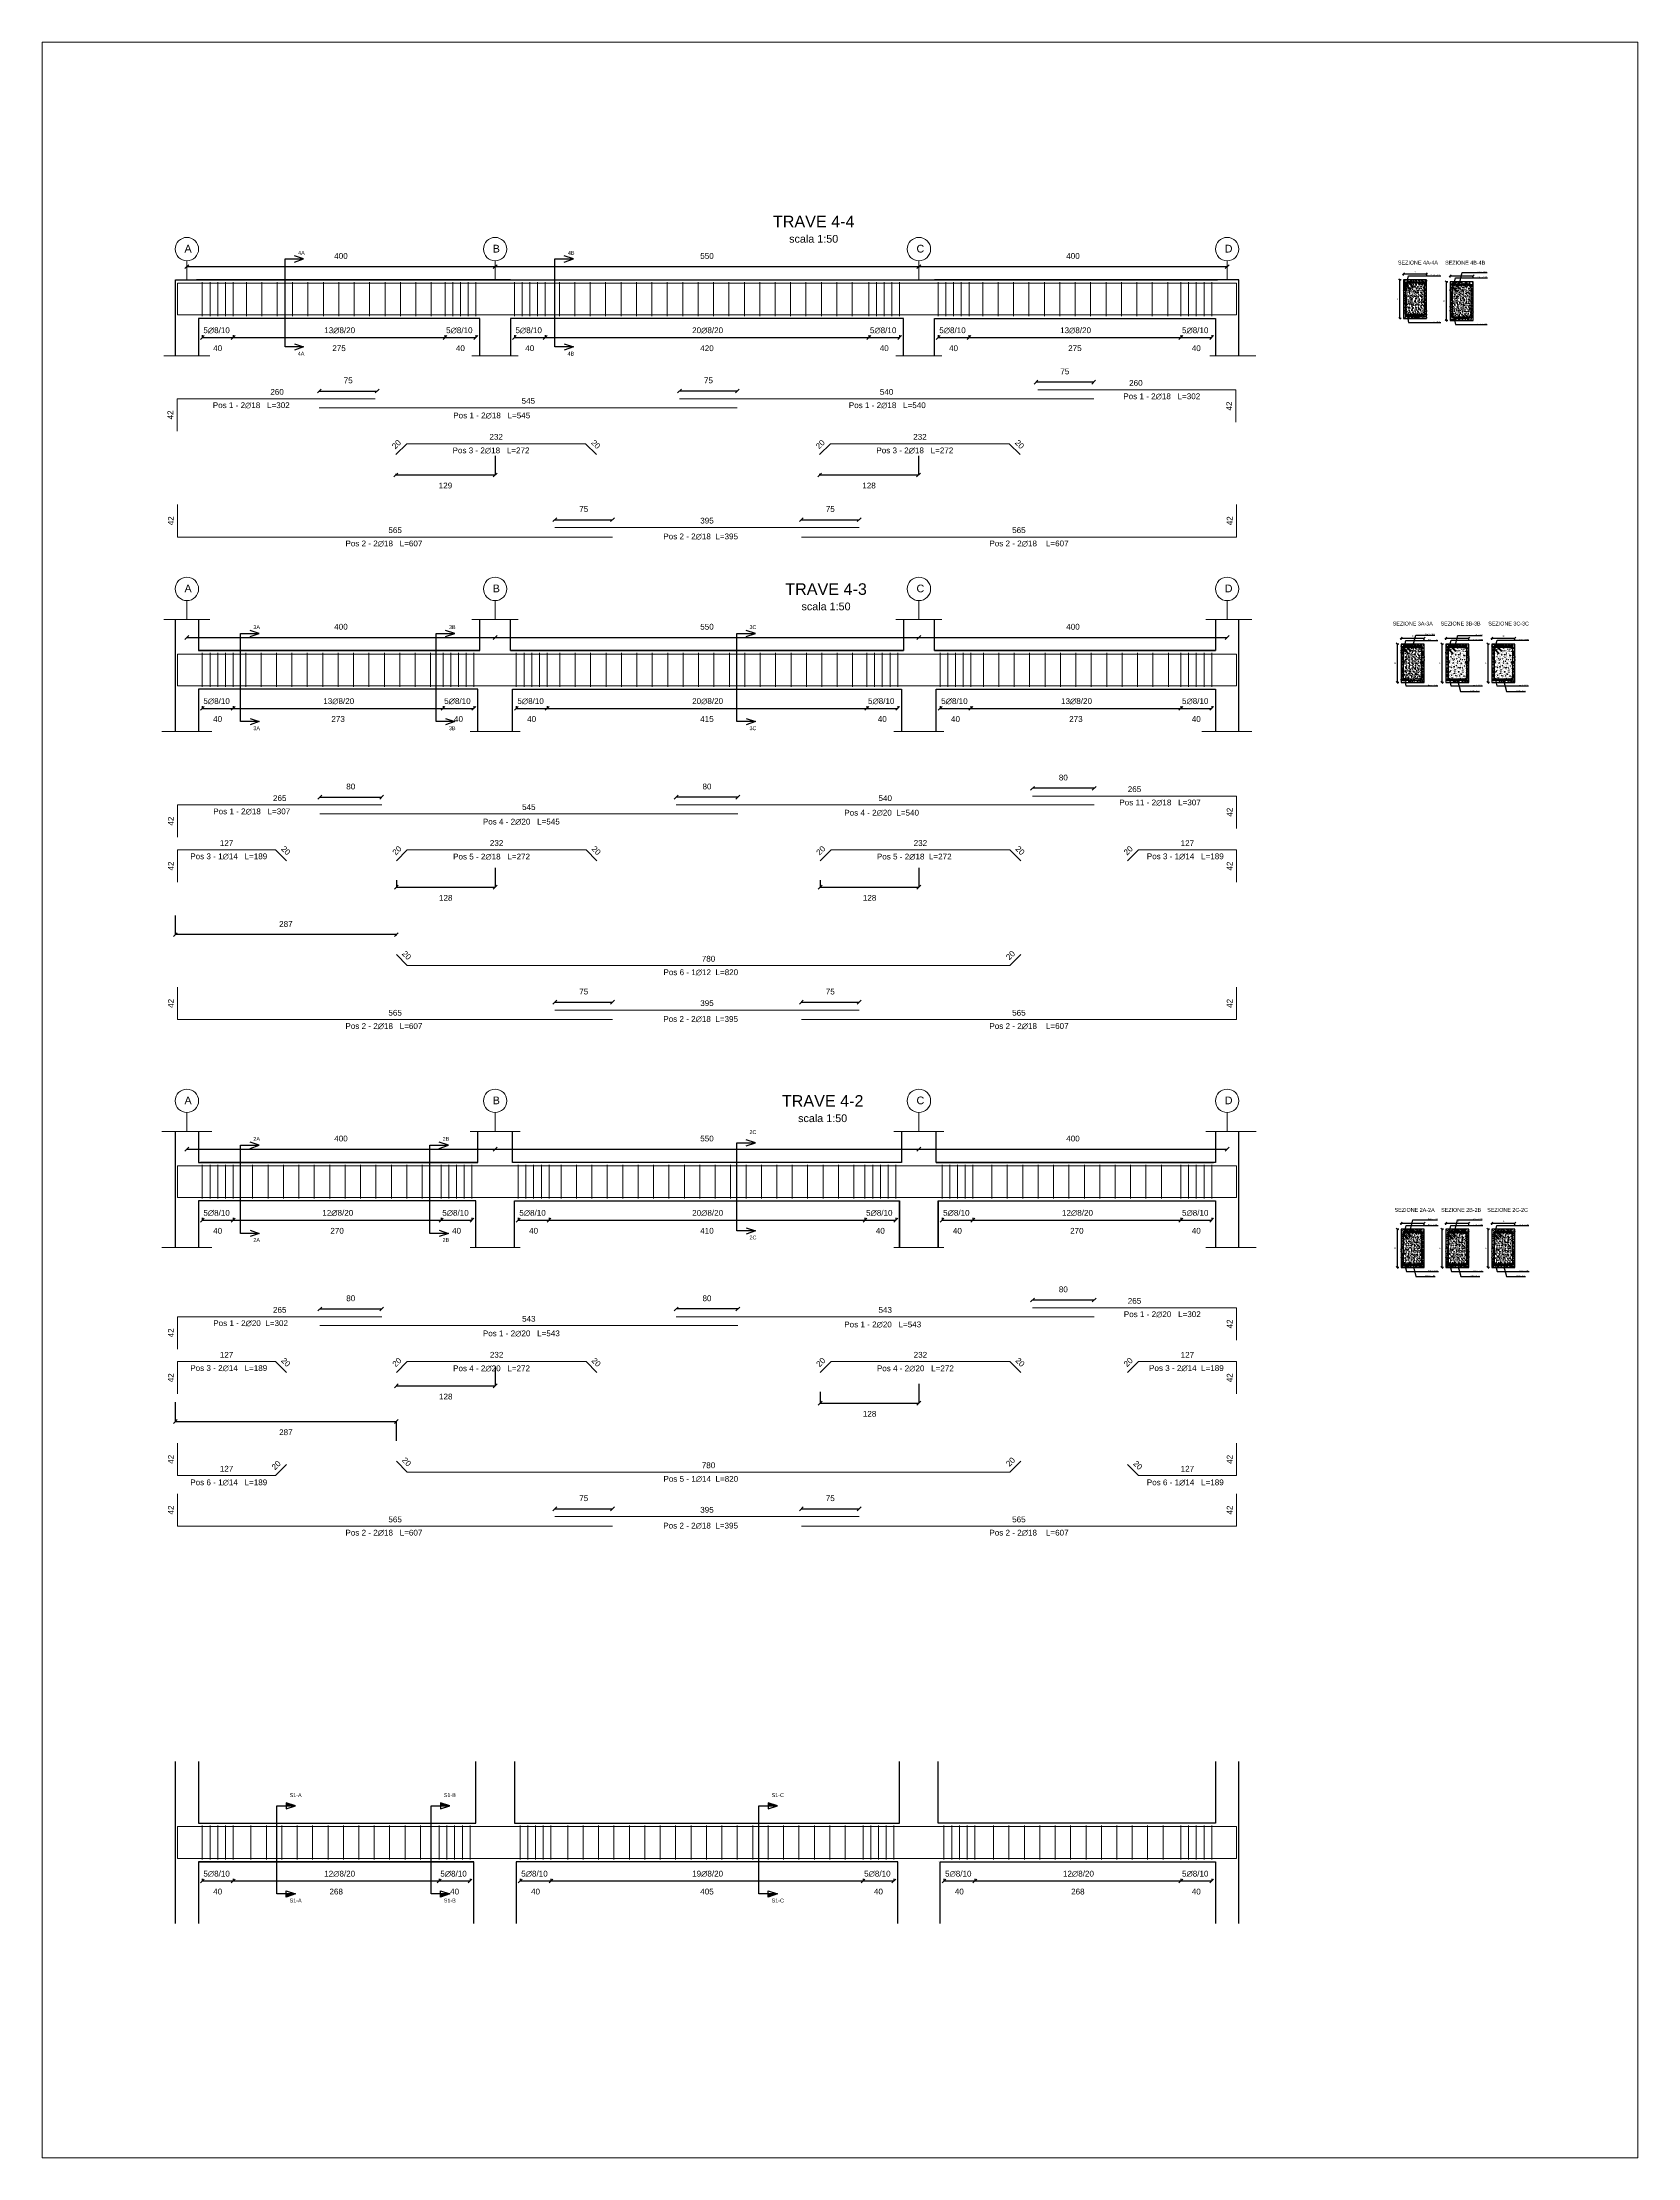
# Model space of a CAD drawing. Header units: millimetres. Extents: x -455371 to 117772, y -78417 to 116564.
# Drawn here: x -223558 to -202853, y -19326 to 8123 of the extents above; entities that cross this region are included whole.
import ezdxf
from ezdxf import colors
from ezdxf.entities.mleader import LeaderData, LeaderLine
from ezdxf.math import Vec2, Vec3

# ---------------------------------------------------------------- set-up
doc = ezdxf.new("R2010")
doc.units = ezdxf.units.MM
doc.linetypes.add('ACAD_ISO02W100', pattern=[15, 12, -3])
doc.linetypes.add('CENTER2', pattern=[28.575, 19.05, -3.175, 3.175, -3.175])
doc.layers.get('0').update_dxf_attribs({"color": 255})
for name, color, linetype, lineweight in [('armature', 5, 'Continuous', 18), ('Cls', 7, 'Continuous', 25), ('fili fissi', 210, 'Continuous', 18), ('quote', 5, 'Continuous', 15), ('RETINO ARMATURE', 253, 'Continuous', 15), ('Scritte', 7, 'Continuous', 15), ('staffe', 10, 'Continuous', 15), ('tratteggio 1 a 50', 230, 'ACAD_ISO02W100', 15)]:
    doc.layers.add(name, color=color, linetype=linetype, lineweight=lineweight)
doc.layers.add('RETINI', color=253, linetype='Continuous')
doc.styles.get("Standard").update_dxf_attribs({"font": 'arial.ttf'})
doc.dimstyles.new('per distinte 1 a 50', dxfattribs={"dimtxt": 75, "dimasz": 150, "dimexe": 0.18, "dimexo": 250, "dimgap": 50, "dimtad": 1, "dimdec": 0, "dimlfac": 0.1, "dimzin": 0, "dimdsep": 46, "dimtxsty": 'Standard', "dimblk": 'NONE', "dimcen": 0, "dimse1": 1, "dimse2": 1, "dimsd1": 1, "dimsd2": 1, "dimadec": 0, "dimazin": 0, "dimtfac": 1, "dimtdec": 0, "dimtix": 1, "dimtofl": 0, "dimtmove": 0, "dimatfit": 3, "dimldrblk": 'NONE', "dimfxl": 250, "dimfxlon": 1, "dimtolj": 1, "dimtzin": 0, "dimarcsym": 2})
doc.dimstyles.new('scala 1 a 10', dxfattribs={"dimtxt": 15, "dimasz": 25, "dimexe": 0.183, "dimexo": 0.1, "dimgap": 20, "dimtad": 2, "dimdec": 0, "dimlfac": 0.1, "dimzin": 0, "dimdsep": 46, "dimtxsty": 'Standard', "dimblk": 'OBLIQUE', "dimcen": -25, "dimadec": 0, "dimazin": 0, "dimtfac": 1, "dimtdec": 0, "dimtofl": 0, "dimtmove": 0, "dimatfit": 3, "dimfxl": 20, "dimfxlon": 1, "dimtolj": 1, "dimtzin": 0, "dimarcsym": 0})
doc.dimstyles.new('scala1 a 50', dxfattribs={"dimtxt": 75, "dimasz": 50, "dimexe": 0.18, "dimexo": 250, "dimgap": 100, "dimtad": 2, "dimdec": 0, "dimlfac": 0.1, "dimzin": 0, "dimdsep": 46, "dimtxsty": 'Standard', "dimblk": 'OBLIQUE', "dimcen": -100, "dimadec": 0, "dimazin": 0, "dimtfac": 1, "dimtdec": 0, "dimtofl": 0, "dimtmove": 0, "dimatfit": 3, "dimfxl": 250, "dimfxlon": 1, "dimtolj": 1, "dimtzin": 0, "dimarcsym": 0})
pattern_1 = [(50, (76793.016, 6729.522), (52.833554, -4.622335), [5.5245, -60.7695]), (355, (76793.016, 6729.52), (-10.220592, 55.406485), [4.4196, -48.615769]), (100.451445, (76797.42, 6729.137), (42.612962, 50.784148), [4.695103, -51.646171]), (46.1842, (76793.016, 6744.254), (78.612922, -12.192275), [8.28675, -91.15425]), (96.635558, (76799.57, 6743.24), (68.847199, 71.753576), [7.042657, -77.469326]), (351.18415, (76793.02, 6744.254), (68.8472, 71.753576), [6.62939, -72.923322]), (21, (76800.382, 6740.57), (43.9681735, -29.6569075), [5.5245, -60.7695]), (326, (76800.38, 6740.57), (17.922588, 53.41451), [4.4196, -48.6156]), (71.451445, (76804.047, 6738.1), (61.890762, 23.757603), [4.695103, -51.646082]), (37.5, (76793.016, 6729.522), (0.895695, 24.5209613), [0, -48.02632, 0, -49.3522, 0, -48.79975]), (7.5, (76793.016, 6729.522), (19.3777021, 29.0523667), [0, -28.13812, 0, -46.92142, 0, -18.59915]), (327.5, (76776.59, 6729.522), (39.3212726, -1.6613358), [0, -18.415, 0, -57.4548, 0, -76.2381]), (317.5, (76769.224, 6729.522), (42.9574626, 7.3736824), [0, -23.9395, 0, -38.15588, 0, -54.1401])]
pattern_2 = [(50, (138982.52, -60547.42), (52.833554, -4.622335), [5.5245, -60.7695]), (355, (138982.52, -60547.42), (-10.220592, 55.406485), [4.4196, -48.615769]), (100.451445, (138986.924, -60547.803), (42.612962, 50.784148), [4.6951026, -51.646171]), (46.1842, (138982.52, -60532.686), (78.612922, -12.192275), [8.28675, -91.15425]), (96.635558, (138989.07, -60533.7), (68.847199, 71.753576), [7.042657, -77.469326]), (351.18415, (138982.52, -60532.69), (68.847199, 71.753576), [6.62939, -72.923322]), (21, (138989.887, -60536.37), (43.9681735, -29.6569075), [5.5245, -60.7695]), (326, (138989.89, -60536.37), (17.922588, 53.41451), [4.4196, -48.6156]), (71.451445, (138993.55, -60538.84), (61.8907616, 23.757603), [4.6951026, -51.646082]), (37.5, (138982.521, -60547.418), (0.8956949, 24.5209613), [0, -48.02632, 0, -49.3522, 0, -48.79975]), (7.5, (138982.521, -60547.418), (19.3777021, 29.0523667), [0, -28.13812, 0, -46.92142, 0, -18.59915]), (327.5, (138966.095, -60547.418), (39.3212726, -1.6613358), [0, -18.415, 0, -57.4548, 0, -76.2381]), (317.5, (138958.73, -60547.418), (42.9574626, 7.3736824), [0, -23.9395, 0, -38.15588, 0, -54.1401])]
pattern_3 = [(50, (138950.428, -61873.34), (52.833554, -4.622335), [5.5245, -60.7695]), (355, (138950.43, -61873.34), (-10.220592, 55.406485), [4.4196, -48.615769]), (100.451445, (138954.83, -61873.724), (42.612962, 50.784148), [4.6951026, -51.646171]), (46.1842, (138950.43, -61858.61), (78.612922, -12.192275), [8.28675, -91.15425]), (96.635558, (138956.98, -61859.62), (68.847199, 71.753576), [7.042657, -77.469326]), (351.18415, (138950.43, -61858.61), (68.847199, 71.753576), [6.62939, -72.923322]), (21, (138957.794, -61862.29), (43.9681735, -29.6569075), [5.5245, -60.7695]), (326, (138957.794, -61862.29), (17.922588, 53.41451), [4.4196, -48.6156]), (71.451445, (138961.46, -61864.76), (61.8907616, 23.757603), [4.6951026, -51.646082]), (37.5, (138950.428, -61873.339), (0.8956949, 24.5209613), [0, -48.02632, 0, -49.3522, 0, -48.79975]), (7.5, (138950.428, -61873.34), (19.3777021, 29.0523667), [0, -28.13812, 0, -46.92142, 0, -18.59915]), (327.5, (138934.002, -61873.339), (39.3212726, -1.6613358), [0, -18.415, 0, -57.4548, 0, -76.2381]), (317.5, (138926.636, -61873.34), (42.9574626, 7.3736824), [0, -23.9395, 0, -38.15588, 0, -54.1401])]
pattern_4 = [(50, (138950.428, -61873.34), (52.833554, -4.622335), [5.5245, -60.7695]), (355, (138950.43, -61873.34), (-10.220592, 55.406485), [4.4196, -48.615769]), (100.451445, (138954.83, -61873.724), (42.612962, 50.784148), [4.6951026, -51.646171]), (46.1842, (138950.43, -61858.61), (78.612922, -12.192275), [8.28675, -91.15425]), (96.635558, (138956.98, -61859.62), (68.847199, 71.753576), [7.042657, -77.469326]), (351.18415, (138950.43, -61858.61), (68.847199, 71.753576), [6.62939, -72.923322]), (21, (138957.794, -61862.29), (43.9681735, -29.6569075), [5.5245, -60.7695]), (326, (138957.794, -61862.29), (17.922588, 53.41451), [4.4196, -48.6156]), (71.451445, (138961.46, -61864.76), (61.8907616, 23.757603), [4.6951026, -51.646082]), (37.5, (138950.428, -61873.339), (0.8956949, 24.5209613), [0, -48.02632, 0, -49.3522, 0, -48.79975]), (7.5, (138950.428, -61873.34), (19.3777021, 29.0523667), [0, -28.13812, 0, -46.92142, 0, -18.59915]), (327.5, (138934.002, -61873.339), (39.3212726, -1.6613358), [0, -18.415, 0, -57.4548, 0, -76.2381]), (317.5, (138926.636, -61873.34), (42.9574626, 7.3736824), [0, -23.9395, 0, -38.15588, 0, -54.1401])]
pattern_5 = [(50, (139531.474, -61873.34), (52.833554, -4.622335), [5.5245, -60.7695]), (355, (139531.474, -61873.34), (-10.220592, 55.406485), [4.4196, -48.615769]), (100.451445, (139535.877, -61873.724), (42.612962, 50.784148), [4.6951026, -51.646171]), (46.1842, (139531.474, -61858.61), (78.612922, -12.192275), [8.28675, -91.15425]), (96.635558, (139538.025, -61859.62), (68.847199, 71.753576), [7.042657, -77.469326]), (351.18415, (139531.47, -61858.61), (68.847199, 71.753576), [6.62939, -72.923322]), (21, (139538.84, -61862.29), (43.9681735, -29.6569075), [5.5245, -60.7695]), (326, (139538.84, -61862.29), (17.922588, 53.41451), [4.4196, -48.6156]), (71.451445, (139542.504, -61864.76), (61.8907616, 23.757603), [4.6951026, -51.646082]), (37.5, (139531.474, -61873.339), (0.8956949, 24.5209613), [0, -48.02632, 0, -49.3522, 0, -48.79975]), (7.5, (139531.474, -61873.34), (19.3777021, 29.0523667), [0, -28.13812, 0, -46.92142, 0, -18.59915]), (327.5, (139515.048, -61873.339), (39.3212726, -1.6613358), [0, -18.415, 0, -57.4548, 0, -76.2381]), (317.5, (139507.682, -61873.34), (42.9574626, 7.3736824), [0, -23.9395, 0, -38.15588, 0, -54.1401])]
pattern_6 = [(50, (139531.474, -61873.34), (52.833554, -4.622335), [5.5245, -60.7695]), (355, (139531.474, -61873.34), (-10.220592, 55.406485), [4.4196, -48.615769]), (100.451445, (139535.877, -61873.724), (42.612962, 50.784148), [4.6951026, -51.646171]), (46.1842, (139531.474, -61858.61), (78.612922, -12.192275), [8.28675, -91.15425]), (96.635558, (139538.025, -61859.62), (68.847199, 71.753576), [7.042657, -77.469326]), (351.18415, (139531.47, -61858.61), (68.847199, 71.753576), [6.62939, -72.923322]), (21, (139538.84, -61862.29), (43.9681735, -29.6569075), [5.5245, -60.7695]), (326, (139538.84, -61862.29), (17.922588, 53.41451), [4.4196, -48.6156]), (71.451445, (139542.504, -61864.76), (61.8907616, 23.757603), [4.6951026, -51.646082]), (37.5, (139531.474, -61873.339), (0.8956949, 24.5209613), [0, -48.02632, 0, -49.3522, 0, -48.79975]), (7.5, (139531.474, -61873.34), (19.3777021, 29.0523667), [0, -28.13812, 0, -46.92142, 0, -18.59915]), (327.5, (139515.048, -61873.339), (39.3212726, -1.6613358), [0, -18.415, 0, -57.4548, 0, -76.2381]), (317.5, (139507.682, -61873.34), (42.9574626, 7.3736824), [0, -23.9395, 0, -38.15588, 0, -54.1401])]
pattern_7 = [(50, (140128.026, -61873.34), (52.833554, -4.622335), [5.5245, -60.7695]), (355, (140128.026, -61873.34), (-10.220592, 55.406485), [4.4196, -48.615769]), (100.451445, (140132.43, -61873.724), (42.612962, 50.784148), [4.6951026, -51.646171]), (46.1842, (140128.026, -61858.61), (78.612922, -12.192275), [8.28675, -91.15425]), (96.635558, (140134.58, -61859.62), (68.847199, 71.753576), [7.042657, -77.469326]), (351.18415, (140128.03, -61858.61), (68.847199, 71.753576), [6.62939, -72.923322]), (21, (140135.39, -61862.29), (43.9681735, -29.6569075), [5.5245, -60.7695]), (326, (140135.39, -61862.29), (17.922588, 53.41451), [4.4196, -48.6156]), (71.451445, (140139.056, -61864.76), (61.8907616, 23.757603), [4.6951026, -51.646082]), (37.5, (140128.026, -61873.339), (0.8956949, 24.5209613), [0, -48.02632, 0, -49.3522, 0, -48.79975]), (7.5, (140128.026, -61873.34), (19.3777021, 29.0523667), [0, -28.13812, 0, -46.92142, 0, -18.59915]), (327.5, (140111.6, -61873.339), (39.3212726, -1.6613358), [0, -18.415, 0, -57.4548, 0, -76.2381]), (317.5, (140104.234, -61873.34), (42.9574626, 7.3736824), [0, -23.9395, 0, -38.15588, 0, -54.1401])]
pattern_8 = [(50, (140128.026, -61873.34), (52.833554, -4.622335), [5.5245, -60.7695]), (355, (140128.026, -61873.34), (-10.220592, 55.406485), [4.4196, -48.615769]), (100.451445, (140132.43, -61873.724), (42.612962, 50.784148), [4.6951026, -51.646171]), (46.1842, (140128.026, -61858.61), (78.612922, -12.192275), [8.28675, -91.15425]), (96.635558, (140134.58, -61859.62), (68.847199, 71.753576), [7.042657, -77.469326]), (351.18415, (140128.03, -61858.61), (68.847199, 71.753576), [6.62939, -72.923322]), (21, (140135.39, -61862.29), (43.9681735, -29.6569075), [5.5245, -60.7695]), (326, (140135.39, -61862.29), (17.922588, 53.41451), [4.4196, -48.6156]), (71.451445, (140139.056, -61864.76), (61.8907616, 23.757603), [4.6951026, -51.646082]), (37.5, (140128.026, -61873.339), (0.8956949, 24.5209613), [0, -48.02632, 0, -49.3522, 0, -48.79975]), (7.5, (140128.026, -61873.34), (19.3777021, 29.0523667), [0, -28.13812, 0, -46.92142, 0, -18.59915]), (327.5, (140111.6, -61873.339), (39.3212726, -1.6613358), [0, -18.415, 0, -57.4548, 0, -76.2381]), (317.5, (140104.234, -61873.34), (42.9574626, 7.3736824), [0, -23.9395, 0, -38.15588, 0, -54.1401])]
pattern_9 = [(50, (131338.53, -62664.864), (52.833554, -4.622335), [5.5245, -60.7695]), (355, (131338.53, -62664.864), (-10.220592, 55.406485), [4.4196, -48.615769]), (100.451445, (131342.93, -62665.25), (42.612962, 50.784148), [4.6951026, -51.646171]), (46.1842, (131338.53, -62650.13), (78.612922, -12.192275), [8.28675, -91.15425]), (96.635558, (131345.08, -62651.15), (68.847199, 71.753576), [7.042657, -77.469326]), (351.18415, (131338.53, -62650.13), (68.847199, 71.753576), [6.62939, -72.923322]), (21, (131345.896, -62653.815), (43.9681735, -29.6569075), [5.5245, -60.7695]), (326, (131345.896, -62653.815), (17.922588, 53.41451), [4.4196, -48.6156]), (71.451445, (131349.56, -62656.287), (61.8907616, 23.757603), [4.6951026, -51.646082]), (37.5, (131338.53, -62664.864), (0.8956949, 24.5209613), [0, -48.02632, 0, -49.3522, 0, -48.79975]), (7.5, (131338.53, -62664.864), (19.3777021, 29.0523667), [0, -28.13812, 0, -46.92142, 0, -18.59915]), (327.5, (131322.103, -62664.864), (39.3212726, -1.6613358), [0, -18.415, 0, -57.4548, 0, -76.2381]), (317.5, (131314.737, -62664.864), (42.9574626, 7.3736824), [0, -23.9395, 0, -38.15588, 0, -54.1401])]
pattern_10 = [(50, (131919.576, -62664.864), (52.833554, -4.622335), [5.5245, -60.7695]), (355, (131919.576, -62664.864), (-10.220592, 55.406485), [4.4196, -48.615769]), (100.451445, (131923.98, -62665.25), (42.612962, 50.784148), [4.6951026, -51.646171]), (46.1842, (131919.576, -62650.13), (78.612922, -12.192275), [8.28675, -91.15425]), (96.635558, (131926.13, -62651.15), (68.847199, 71.753576), [7.042657, -77.469326]), (351.18415, (131919.576, -62650.13), (68.847199, 71.753576), [6.62939, -72.923322]), (21, (131926.94, -62653.815), (43.9681735, -29.6569075), [5.5245, -60.7695]), (326, (131926.94, -62653.815), (17.922588, 53.41451), [4.4196, -48.6156]), (71.451445, (131930.606, -62656.287), (61.8907616, 23.757603), [4.6951026, -51.646082]), (37.5, (131919.576, -62664.864), (0.8956949, 24.5209613), [0, -48.02632, 0, -49.3522, 0, -48.79975]), (7.5, (131919.576, -62664.864), (19.3777021, 29.0523667), [0, -28.13812, 0, -46.92142, 0, -18.59915]), (327.5, (131903.15, -62664.864), (39.3212726, -1.6613358), [0, -18.415, 0, -57.4548, 0, -76.2381]), (317.5, (131895.784, -62664.864), (42.9574626, 7.3736824), [0, -23.9395, 0, -38.15588, 0, -54.1401])]
pattern_11 = [(50, (132516.128, -62664.864), (52.833554, -4.622335), [5.5245, -60.7695]), (355, (132516.13, -62664.864), (-10.220592, 55.406485), [4.4196, -48.615769]), (100.451445, (132520.53, -62665.25), (42.612962, 50.784148), [4.6951026, -51.646171]), (46.1842, (132516.13, -62650.13), (78.612922, -12.192275), [8.28675, -91.15425]), (96.635558, (132522.68, -62651.15), (68.847199, 71.753576), [7.042657, -77.469326]), (351.18415, (132516.13, -62650.13), (68.847199, 71.753576), [6.62939, -72.923322]), (21, (132523.494, -62653.815), (43.9681735, -29.6569075), [5.5245, -60.7695]), (326, (132523.494, -62653.815), (17.922588, 53.41451), [4.4196, -48.6156]), (71.451445, (132527.16, -62656.287), (61.8907616, 23.757603), [4.6951026, -51.646082]), (37.5, (132516.128, -62664.864), (0.8956949, 24.5209613), [0, -48.02632, 0, -49.3522, 0, -48.79975]), (7.5, (132516.128, -62664.864), (19.3777021, 29.0523667), [0, -28.13812, 0, -46.92142, 0, -18.59915]), (327.5, (132499.702, -62664.864), (39.3212726, -1.6613358), [0, -18.415, 0, -57.4548, 0, -76.2381]), (317.5, (132492.336, -62664.864), (42.9574626, 7.3736824), [0, -23.9395, 0, -38.15588, 0, -54.1401])]

# ---------------------------------------------------------------- blocks, each defined once
blk = doc.blocks.new('*U865')
at = {"layer": 'staffe'}
blk.add_lwpolyline([(0, -220), (0, 220)], dxfattribs=at)
blk = doc.blocks.new('*U866')
at = {"layer": 'Cls', "color": 0, "linetype": 'ByBlock', "lineweight": -2, "transparency": 16777216}
for p in [(0, 0), (100, 0), (200, 0), (300, 0), (400, 0)]:
    blk.add_blockref('*U865', p, dxfattribs=at)
blk = doc.blocks.new('*U925')
at = {"layer": 'staffe'}
blk.add_lwpolyline([(0, -220), (0, 220)], dxfattribs=at)
blk = doc.blocks.new('*U926')
at = {"layer": 'Cls', "color": 0, "linetype": 'ByBlock', "lineweight": -2, "transparency": 16777216}
for p in [(0, 0), (100, 0), (200, 0), (300, 0), (400, 0)]:
    blk.add_blockref('*U925', p, dxfattribs=at)
blk = doc.blocks.new('*U927')
at = {"layer": 'staffe'}
blk.add_lwpolyline([(0, -220), (0, 220)], dxfattribs=at)
blk = doc.blocks.new('*U928')
at = {"layer": 'Cls', "color": 0, "linetype": 'ByBlock', "lineweight": -2, "transparency": 16777216}
for p in [(0, 0), (100, 0), (200, 0), (300, 0), (400, 0)]:
    blk.add_blockref('*U927', p, dxfattribs=at)
blk = doc.blocks.new('*U929')
at = {"layer": 'staffe'}
blk.add_lwpolyline([(0, -220), (0, 220)], dxfattribs=at)
blk = doc.blocks.new('*U930')
at = {"layer": 'Cls', "color": 0, "linetype": 'ByBlock', "lineweight": -2, "transparency": 16777216}
for p in [(0, 0), (100, 0), (200, 0), (300, 0), (400, 0)]:
    blk.add_blockref('*U929', p, dxfattribs=at)
blk = doc.blocks.new('*U931')
at = {"layer": 'staffe'}
blk.add_lwpolyline([(0, -220), (0, 220)], dxfattribs=at)
blk = doc.blocks.new('*U932')
at = {"layer": 'Cls', "color": 0, "linetype": 'ByBlock', "lineweight": -2, "transparency": 16777216}
for p in [(0, 0), (100, 0), (200, 0), (300, 0), (400, 0)]:
    blk.add_blockref('*U931', p, dxfattribs=at)
blk = doc.blocks.new('*U920')
at = {"layer": 'staffe'}
blk.add_lwpolyline([(0, -220), (0, 220)], dxfattribs=at)
blk = doc.blocks.new('*U921')
at = {"layer": 'Cls', "color": 0, "linetype": 'ByBlock', "lineweight": -2, "transparency": 16777216}
for p in [(0, 0), (100, 0), (200, 0), (300, 0), (400, 0)]:
    blk.add_blockref('*U920', p, dxfattribs=at)
blk = doc.blocks.new('*U922')
at = {"layer": 'staffe'}
blk.add_lwpolyline([(0, -220), (0, 220)], dxfattribs=at)
blk = doc.blocks.new('*U923')
at = {"layer": 'Cls', "color": 0, "linetype": 'ByBlock', "lineweight": -2, "transparency": 16777216}
for p in [(0, 0), (100, 0), (200, 0), (300, 0), (400, 0)]:
    blk.add_blockref('*U922', p, dxfattribs=at)
blk = doc.blocks.new('*U924')
at = {"layer": 'staffe'}
blk.add_lwpolyline([(0, -220), (0, 220)], dxfattribs=at)
blk = doc.blocks.new('*U867')
at = {"layer": 'Cls', "color": 0, "linetype": 'ByBlock', "lineweight": -2, "transparency": 16777216}
for p in [(0, 0), (100, 0), (200, 0), (300, 0), (400, 0)]:
    blk.add_blockref('*U924', p, dxfattribs=at)
blk = doc.blocks.new('*U868')
at = {"layer": 'staffe'}
blk.add_lwpolyline([(0, -220), (0, 220)], dxfattribs=at)
blk = doc.blocks.new('*U869')
at = {"layer": 'Cls', "color": 0, "linetype": 'ByBlock', "lineweight": -2, "transparency": 16777216}
for p in [(0, 0), (100, 0), (200, 0), (300, 0), (400, 0)]:
    blk.add_blockref('*U868', p, dxfattribs=at)
blk = doc.blocks.new('*U870')
at = {"layer": 'staffe'}
blk.add_lwpolyline([(0, -220), (0, 220)], dxfattribs=at)
blk = doc.blocks.new('*U897')
at = {"layer": 'Cls', "color": 0, "linetype": 'ByBlock', "lineweight": -2, "transparency": 16777216}
for p in [(0, 0), (100, 0), (200, 0), (300, 0), (400, 0)]:
    blk.add_blockref('*U870', p, dxfattribs=at)
blk = doc.blocks.new('*U898')
at = {"layer": 'staffe'}
blk.add_lwpolyline([(0, -220), (0, 220)], dxfattribs=at)
blk = doc.blocks.new('*U899')
at = {"layer": 'Cls', "color": 0, "linetype": 'ByBlock', "lineweight": -2, "transparency": 16777216}
for p in [(0, 0), (100, 0), (200, 0), (300, 0), (400, 0)]:
    blk.add_blockref('*U898', p, dxfattribs=at)
blk = doc.blocks.new('*U900')
at = {"layer": 'staffe'}
blk.add_lwpolyline([(0, -220), (0, 220)], dxfattribs=at)
blk = doc.blocks.new('*U901')
at = {"layer": 'Cls', "color": 0, "linetype": 'ByBlock', "lineweight": -2, "transparency": 16777216}
for p in [(0, 0), (100, 0), (200, 0), (300, 0), (400, 0)]:
    blk.add_blockref('*U900', p, dxfattribs=at)
blk = doc.blocks.new('*U902')
at = {"layer": 'staffe'}
blk.add_lwpolyline([(0, -220), (0, 220)], dxfattribs=at)
blk = doc.blocks.new('*U903')
at = {"layer": 'Cls', "color": 0, "linetype": 'ByBlock', "lineweight": -2, "transparency": 16777216}
for p in [(0, 0), (100, 0), (200, 0), (300, 0), (400, 0)]:
    blk.add_blockref('*U902', p, dxfattribs=at)
blk = doc.blocks.new('*U904')
at = {"layer": 'staffe'}
blk.add_lwpolyline([(0, -220), (0, 220)], dxfattribs=at)
blk = doc.blocks.new('*U905')
at = {"layer": 'Cls', "color": 0, "linetype": 'ByBlock', "lineweight": -2, "transparency": 16777216}
for p in [(0, 0), (100, 0), (200, 0), (300, 0), (400, 0)]:
    blk.add_blockref('*U904', p, dxfattribs=at)
blk = doc.blocks.new('*U933')
at = {"layer": 'staffe'}
blk.add_lwpolyline([(0, -220), (0, 220)], dxfattribs=at)
blk = doc.blocks.new('*U934')
at = {"layer": 'Cls', "color": 0, "linetype": 'ByBlock', "lineweight": -2, "transparency": 16777216}
for p in [(0, 0), (100, 0), (200, 0), (300, 0), (400, 0)]:
    blk.add_blockref('*U933', p, dxfattribs=at)
blk = doc.blocks.new('*U935')
at = {"layer": 'staffe'}
blk.add_lwpolyline([(0, -220), (0, 220)], dxfattribs=at)
blk = doc.blocks.new('*U936')
at = {"layer": 'Cls', "color": 0, "linetype": 'ByBlock', "lineweight": -2, "transparency": 16777216}
for p in [(0, 0), (100, 0), (200, 0), (300, 0), (400, 0)]:
    blk.add_blockref('*U935', p, dxfattribs=at)
blk = doc.blocks.new('*U914')
at = {"layer": 'staffe'}
blk.add_lwpolyline([(0, -220), (0, 220)], dxfattribs=at)
blk = doc.blocks.new('*U915')
at = {"layer": 'Cls', "color": 0, "linetype": 'ByBlock', "lineweight": -2, "transparency": 16777216}
for p in [(0, 0), (100, 0), (200, 0), (300, 0), (400, 0)]:
    blk.add_blockref('*U914', p, dxfattribs=at)
blk = doc.blocks.new('*U916')
at = {"layer": 'staffe'}
blk.add_lwpolyline([(0, -220), (0, 220)], dxfattribs=at)
blk = doc.blocks.new('*U917')
at = {"layer": 'Cls', "color": 0, "linetype": 'ByBlock', "lineweight": -2, "transparency": 16777216}
for p in [(0, 0), (100, 0), (200, 0), (300, 0), (400, 0)]:
    blk.add_blockref('*U916', p, dxfattribs=at)
blk = doc.blocks.new('*U918')
at = {"layer": 'staffe'}
blk.add_lwpolyline([(0, -220), (0, 220)], dxfattribs=at)
blk = doc.blocks.new('*U919')
at = {"layer": 'Cls', "color": 0, "linetype": 'ByBlock', "lineweight": -2, "transparency": 16777216}
for p in [(0, 0), (100, 0), (200, 0), (300, 0), (400, 0)]:
    blk.add_blockref('*U918', p, dxfattribs=at)
blk = doc.blocks.new('*U871')
at = {"layer": 'staffe'}
blk.add_lwpolyline([(0, -220), (0, 220)], dxfattribs=at)
blk = doc.blocks.new('*U872')
at = {"layer": 'Cls', "color": 0, "linetype": 'ByBlock', "lineweight": -2, "transparency": 16777216}
for p in [(0, 0), (100, 0), (200, 0), (300, 0), (400, 0)]:
    blk.add_blockref('*U871', p, dxfattribs=at)
blk = doc.blocks.new('*U873')
at = {"layer": 'staffe'}
blk.add_lwpolyline([(0, -220), (0, 220)], dxfattribs=at)
blk = doc.blocks.new('*U874')
at = {"layer": 'Cls', "color": 0, "linetype": 'ByBlock', "lineweight": -2, "transparency": 16777216}
for p in [(0, 0), (100, 0), (200, 0), (300, 0), (400, 0)]:
    blk.add_blockref('*U873', p, dxfattribs=at)
blk = doc.blocks.new('*U875')
at = {"layer": 'staffe'}
blk.add_lwpolyline([(0, -220), (0, 220)], dxfattribs=at)
blk = doc.blocks.new('*U876')
at = {"layer": 'Cls', "color": 0, "linetype": 'ByBlock', "lineweight": -2, "transparency": 16777216}
for p in [(0, 0), (100, 0), (200, 0), (300, 0), (400, 0)]:
    blk.add_blockref('*U875', p, dxfattribs=at)
blk = doc.blocks.new('*U877')
at = {"layer": 'staffe'}
blk.add_lwpolyline([(0, -220), (0, 220)], dxfattribs=at)
blk = doc.blocks.new('*U878')
at = {"layer": 'Cls', "color": 0, "linetype": 'ByBlock', "lineweight": -2, "transparency": 16777216}
for p in [(0, 0), (100, 0), (200, 0), (300, 0), (400, 0)]:
    blk.add_blockref('*U877', p, dxfattribs=at)
blk = doc.blocks.new('*U895')
at = {"layer": 'staffe'}
blk.add_lwpolyline([(0, -220), (0, 220)], dxfattribs=at)
blk = doc.blocks.new('*U896')
at = {"layer": 'Cls', "color": 0, "linetype": 'ByBlock', "lineweight": -2, "transparency": 16777216}
for p in [(0, 0), (100, 0), (200, 0), (300, 0), (400, 0)]:
    blk.add_blockref('*U895', p, dxfattribs=at)
blk = doc.blocks.new('*U881')
at = {"layer": 'staffe'}
blk.add_lwpolyline([(0, -220), (0, 220)], dxfattribs=at)
blk = doc.blocks.new('*U882')
at = {"layer": 'Cls', "color": 0, "linetype": 'ByBlock', "lineweight": -2, "transparency": 16777216}
for p in [(0, 0), (200, 0), (400, 0), (600, 0), (800, 0), (1000, 0), (1200, 0), (1400, 0), (1600, 0), (1800, 0), (2000, 0), (2200, 0), (2400, 0)]:
    blk.add_blockref('*U881', p, dxfattribs=at)
blk = doc.blocks.new('*U883')
at = {"layer": 'staffe'}
blk.add_lwpolyline([(0, -220), (0, 220)], dxfattribs=at)
blk = doc.blocks.new('*U884')
at = {"layer": 'Cls', "color": 0, "linetype": 'ByBlock', "lineweight": -2, "transparency": 16777216}
for p in [(0, 0), (200, 0), (400, 0), (600, 0), (800, 0), (1000, 0), (1200, 0), (1400, 0), (1600, 0), (1800, 0), (2000, 0), (2200, 0), (2400, 0)]:
    blk.add_blockref('*U883', p, dxfattribs=at)
blk = doc.blocks.new('*U885')
at = {"layer": 'staffe'}
blk.add_lwpolyline([(0, -220), (0, 220)], dxfattribs=at)
blk = doc.blocks.new('*U894')
at = {"layer": 'Cls', "color": 0, "linetype": 'ByBlock', "lineweight": -2, "transparency": 16777216}
for p in [(0, 0), (200, 0), (400, 0), (600, 0), (800, 0), (1000, 0), (1200, 0), (1400, 0), (1600, 0), (1800, 0), (2000, 0), (2200, 0)]:
    blk.add_blockref('*U885', p, dxfattribs=at)
blk = doc.blocks.new('*U879')
at = {"layer": 'staffe'}
blk.add_lwpolyline([(0, -220), (0, 220)], dxfattribs=at)
blk = doc.blocks.new('*U880')
at = {"layer": 'Cls', "color": 0, "linetype": 'ByBlock', "lineweight": -2, "transparency": 16777216}
for p in [(0, 0), (200, 0), (400, 0), (600, 0), (800, 0), (1000, 0), (1200, 0), (1400, 0), (1600, 0), (1800, 0), (2000, 0), (2200, 0)]:
    blk.add_blockref('*U879', p, dxfattribs=at)
blk = doc.blocks.new('*U890')
at = {"layer": 'staffe'}
blk.add_lwpolyline([(0, -220), (0, 220)], dxfattribs=at)
blk = doc.blocks.new('*U891')
at = {"layer": 'Cls', "color": 0, "linetype": 'ByBlock', "lineweight": -2, "transparency": 16777216}
for p in [(0, 0), (200, 0), (400, 0), (600, 0), (800, 0), (1000, 0), (1200, 0), (1400, 0), (1600, 0), (1800, 0), (2000, 0), (2200, 0), (2400, 0)]:
    blk.add_blockref('*U890', p, dxfattribs=at)
blk = doc.blocks.new('*U892')
at = {"layer": 'staffe'}
blk.add_lwpolyline([(0, -220), (0, 220)], dxfattribs=at)
blk = doc.blocks.new('*U893')
at = {"layer": 'Cls', "color": 0, "linetype": 'ByBlock', "lineweight": -2, "transparency": 16777216}
for p in [(0, 0), (200, 0), (400, 0), (600, 0), (800, 0), (1000, 0), (1200, 0), (1400, 0), (1600, 0), (1800, 0), (2000, 0), (2200, 0), (2400, 0)]:
    blk.add_blockref('*U892', p, dxfattribs=at)
blk = doc.blocks.new('*U906')
at = {"layer": 'staffe'}
blk.add_lwpolyline([(0, -220), (0, 220)], dxfattribs=at)
blk = doc.blocks.new('*U907')
at = {"layer": 'Cls', "color": 0, "linetype": 'ByBlock', "lineweight": -2, "transparency": 16777216}
for p in [(0, 0), (200, 0), (400, 0), (600, 0), (800, 0), (1000, 0), (1200, 0), (1400, 0), (1600, 0), (1800, 0), (2000, 0), (2200, 0)]:
    blk.add_blockref('*U906', p, dxfattribs=at)
blk = doc.blocks.new('*U888')
at = {"layer": 'staffe'}
blk.add_lwpolyline([(0, -220), (0, 220)], dxfattribs=at)
blk = doc.blocks.new('*U889')
at = {"layer": 'Cls', "color": 0, "linetype": 'ByBlock', "lineweight": -2, "transparency": 16777216}
for p in [(0, 0), (200, 0), (400, 0), (600, 0), (800, 0), (1000, 0), (1200, 0), (1400, 0), (1600, 0), (1800, 0), (2000, 0), (2200, 0)]:
    blk.add_blockref('*U888', p, dxfattribs=at)
blk = doc.blocks.new('*U886')
at = {"layer": 'staffe'}
blk.add_lwpolyline([(0, -220), (0, 220)], dxfattribs=at)
blk = doc.blocks.new('*U887')
at = {"layer": 'Cls', "color": 0, "linetype": 'ByBlock', "lineweight": -2, "transparency": 16777216}
for p in [(0, 0), (200, 0), (400, 0), (600, 0), (800, 0), (1000, 0), (1200, 0), (1400, 0), (1600, 0), (1800, 0), (2000, 0), (2200, 0), (2400, 0), (2600, 0), (2800, 0), (3000, 0), (3200, 0), (3400, 0), (3600, 0), (3800, 0)]:
    blk.add_blockref('*U886', p, dxfattribs=at)
blk = doc.blocks.new('*U909')
at = {"layer": 'staffe'}
blk.add_lwpolyline([(0, -220), (0, 220)], dxfattribs=at)
blk = doc.blocks.new('*U908')
at = {"layer": 'Cls', "color": 0, "linetype": 'ByBlock', "lineweight": -2, "transparency": 16777216}
for p in [(0, 0), (200, 0), (400, 0), (600, 0), (800, 0), (1000, 0), (1200, 0), (1400, 0), (1600, 0), (1800, 0), (2000, 0), (2200, 0), (2400, 0), (2600, 0), (2800, 0), (3000, 0), (3200, 0), (3400, 0), (3600, 0), (3800, 0)]:
    blk.add_blockref('*U909', p, dxfattribs=at)
blk = doc.blocks.new('*U911')
at = {"layer": 'staffe'}
blk.add_lwpolyline([(0, -220), (0, 220)], dxfattribs=at)
blk = doc.blocks.new('*U910')
at = {"layer": 'Cls', "color": 0, "linetype": 'ByBlock', "lineweight": -2, "transparency": 16777216}
for p in [(0, 0), (200, 0), (400, 0), (600, 0), (800, 0), (1000, 0), (1200, 0), (1400, 0), (1600, 0), (1800, 0), (2000, 0), (2200, 0), (2400, 0), (2600, 0), (2800, 0), (3000, 0), (3200, 0), (3400, 0), (3600, 0), (3800, 0)]:
    blk.add_blockref('*U911', p, dxfattribs=at)
blk = doc.blocks.new('*U913')
at = {"layer": 'staffe'}
blk.add_lwpolyline([(0, -220), (0, 220)], dxfattribs=at)
blk = doc.blocks.new('*U912')
at = {"layer": 'Cls', "color": 0, "linetype": 'ByBlock', "lineweight": -2, "transparency": 16777216}
for p in [(0, 0), (200, 0), (400, 0), (600, 0), (800, 0), (1000, 0), (1200, 0), (1400, 0), (1600, 0), (1800, 0), (2000, 0), (2200, 0), (2400, 0), (2600, 0), (2800, 0), (3000, 0), (3200, 0), (3400, 0), (3600, 0)]:
    blk.add_blockref('*U913', p, dxfattribs=at)
blk = doc.blocks.new('_Oblique')
at = {"color": 0, "linetype": 'ByBlock', "lineweight": -2}
blk.add_line((-0.5, -0.5), (0.5, 0.5), dxfattribs=at)
blk = doc.blocks.new('*D937')
at = {"layer": 'Defpoints', "color": 0, "transparency": 16777216}
for p in [(-208782, 4571), (-208382, 4571), (-208382, 4292)]:
    blk.add_point(p, dxfattribs=at)
at = {"layer": 'quote', "color": 0, "lineweight": -2, "transparency": 16777216}
for p, q in [((-208782, 4321), (-208782, 4291)), ((-208782, 4292), (-208382, 4292)), ((-208382, 4321), (-208382, 4291))]:
    blk.add_line(p, q, dxfattribs=at)
at = {"layer": 'quote', "color": 0, "lineweight": -2, "transparency": 16777216, "xscale": 50, "yscale": 50, "zscale": 50, "rotation": 180}
blk.add_blockref('_Oblique', (-208782, 4292), dxfattribs=at)
at = {"layer": 'quote', "color": 0, "lineweight": -2, "transparency": 16777216, "xscale": 50, "yscale": 50, "zscale": 50}
blk.add_blockref('_Oblique', (-208382, 4292), dxfattribs=at)
at = {"layer": 'quote', "color": 0, "transparency": 16777216, "insert": (-208582, 4153), "char_height": 75, "attachment_point": 5}
blk.add_mtext('\\A1;40', dxfattribs=at)
blk = doc.blocks.new('*D938')
at = {"layer": 'Defpoints', "color": 0, "transparency": 16777216}
for p in [(-212832, 4571), (-212432, 4571), (-212432, 4292)]:
    blk.add_point(p, dxfattribs=at)
at = {"layer": 'quote', "color": 0, "lineweight": -2, "transparency": 16777216}
for p, q in [((-212832, 4321), (-212832, 4291)), ((-212832, 4292), (-212432, 4292)), ((-212432, 4321), (-212432, 4291))]:
    blk.add_line(p, q, dxfattribs=at)
at = {"layer": 'quote', "color": 0, "lineweight": -2, "transparency": 16777216, "xscale": 50, "yscale": 50, "zscale": 50, "rotation": 180}
blk.add_blockref('_Oblique', (-212832, 4292), dxfattribs=at)
at = {"layer": 'quote', "color": 0, "lineweight": -2, "transparency": 16777216, "xscale": 50, "yscale": 50, "zscale": 50}
blk.add_blockref('_Oblique', (-212432, 4292), dxfattribs=at)
at = {"layer": 'quote', "color": 0, "transparency": 16777216, "insert": (-212632, 4153), "char_height": 75, "attachment_point": 5}
blk.add_mtext('\\A1;40', dxfattribs=at)
blk = doc.blocks.new('*D939')
at = {"layer": 'Defpoints', "color": 0, "transparency": 16777216}
for p in [(-218332, 4571), (-217932, 4571), (-217932, 4292)]:
    blk.add_point(p, dxfattribs=at)
at = {"layer": 'quote', "color": 0, "lineweight": -2, "transparency": 16777216}
for p, q in [((-218332, 4321), (-218332, 4291)), ((-218332, 4292), (-217932, 4292)), ((-217932, 4321), (-217932, 4291))]:
    blk.add_line(p, q, dxfattribs=at)
at = {"layer": 'quote', "color": 0, "lineweight": -2, "transparency": 16777216, "xscale": 50, "yscale": 50, "zscale": 50, "rotation": 180}
blk.add_blockref('_Oblique', (-218332, 4292), dxfattribs=at)
at = {"layer": 'quote', "color": 0, "lineweight": -2, "transparency": 16777216, "xscale": 50, "yscale": 50, "zscale": 50}
blk.add_blockref('_Oblique', (-217932, 4292), dxfattribs=at)
at = {"layer": 'quote', "color": 0, "transparency": 16777216, "insert": (-218132, 4153), "char_height": 75, "attachment_point": 5}
blk.add_mtext('\\A1;40', dxfattribs=at)
blk = doc.blocks.new('*D940')
at = {"layer": 'Defpoints', "color": 0, "transparency": 16777216}
for p in [(-218357, -241), (-217957, -241), (-217957, -520)]:
    blk.add_point(p, dxfattribs=at)
at = {"layer": 'quote', "color": 0, "lineweight": -2, "transparency": 16777216}
for p, q in [((-218357, -491), (-218357, -520)), ((-218357, -520), (-217957, -520)), ((-217957, -491), (-217957, -520))]:
    blk.add_line(p, q, dxfattribs=at)
at = {"layer": 'quote', "color": 0, "lineweight": -2, "transparency": 16777216, "xscale": 50, "yscale": 50, "zscale": 50, "rotation": 180}
blk.add_blockref('_Oblique', (-218357, -520), dxfattribs=at)
at = {"layer": 'quote', "color": 0, "lineweight": -2, "transparency": 16777216, "xscale": 50, "yscale": 50, "zscale": 50}
blk.add_blockref('_Oblique', (-217957, -520), dxfattribs=at)
at = {"layer": 'quote', "color": 0, "transparency": 16777216, "insert": (-218157, -658), "char_height": 75, "attachment_point": 5}
blk.add_mtext('\\A1;40', dxfattribs=at)
blk = doc.blocks.new('*D941')
at = {"layer": 'Defpoints', "color": 0, "transparency": 16777216}
for p in [(-212857, -241), (-212457, -241), (-212457, -520)]:
    blk.add_point(p, dxfattribs=at)
at = {"layer": 'quote', "color": 0, "lineweight": -2, "transparency": 16777216}
for p, q in [((-212857, -491), (-212857, -520)), ((-212857, -520), (-212457, -520)), ((-212457, -491), (-212457, -520))]:
    blk.add_line(p, q, dxfattribs=at)
at = {"layer": 'quote', "color": 0, "lineweight": -2, "transparency": 16777216, "xscale": 50, "yscale": 50, "zscale": 50, "rotation": 180}
blk.add_blockref('_Oblique', (-212857, -520), dxfattribs=at)
at = {"layer": 'quote', "color": 0, "lineweight": -2, "transparency": 16777216, "xscale": 50, "yscale": 50, "zscale": 50}
blk.add_blockref('_Oblique', (-212457, -520), dxfattribs=at)
at = {"layer": 'quote', "color": 0, "transparency": 16777216, "insert": (-212657, -658), "char_height": 75, "attachment_point": 5}
blk.add_mtext('\\A1;40', dxfattribs=at)
blk = doc.blocks.new('*D942')
at = {"layer": 'Defpoints', "color": 0, "transparency": 16777216}
for p in [(-208782, -241), (-208382, -241), (-208382, -520)]:
    blk.add_point(p, dxfattribs=at)
at = {"layer": 'quote', "color": 0, "lineweight": -2, "transparency": 16777216}
for p, q in [((-208782, -491), (-208782, -520)), ((-208782, -520), (-208382, -520)), ((-208382, -491), (-208382, -520))]:
    blk.add_line(p, q, dxfattribs=at)
at = {"layer": 'quote', "color": 0, "lineweight": -2, "transparency": 16777216, "xscale": 50, "yscale": 50, "zscale": 50, "rotation": 180}
blk.add_blockref('_Oblique', (-208782, -520), dxfattribs=at)
at = {"layer": 'quote', "color": 0, "lineweight": -2, "transparency": 16777216, "xscale": 50, "yscale": 50, "zscale": 50}
blk.add_blockref('_Oblique', (-208382, -520), dxfattribs=at)
at = {"layer": 'quote', "color": 0, "transparency": 16777216, "insert": (-208582, -658), "char_height": 75, "attachment_point": 5}
blk.add_mtext('\\A1;40', dxfattribs=at)
blk = doc.blocks.new('*D943')
at = {"layer": 'Defpoints', "color": 0, "transparency": 16777216}
for p in [(-208782, -6881), (-208382, -6881), (-208382, -7160)]:
    blk.add_point(p, dxfattribs=at)
at = {"layer": 'quote', "color": 0, "lineweight": -2, "transparency": 16777216}
for p, q in [((-208782, -7131), (-208782, -7161)), ((-208382, -7131), (-208382, -7161)), ((-208782, -7160), (-208382, -7160))]:
    blk.add_line(p, q, dxfattribs=at)
at = {"layer": 'quote', "color": 0, "lineweight": -2, "transparency": 16777216, "xscale": 50, "yscale": 50, "zscale": 50, "rotation": 180}
blk.add_blockref('_Oblique', (-208782, -7160), dxfattribs=at)
at = {"layer": 'quote', "color": 0, "lineweight": -2, "transparency": 16777216, "xscale": 50, "yscale": 50, "zscale": 50}
blk.add_blockref('_Oblique', (-208382, -7160), dxfattribs=at)
at = {"layer": 'quote', "color": 0, "transparency": 16777216, "insert": (-208582, -7299), "char_height": 75, "attachment_point": 5}
blk.add_mtext('\\A1;40', dxfattribs=at)
blk = doc.blocks.new('*D944')
at = {"layer": 'Defpoints', "color": 0, "transparency": 16777216}
for p in [(-208782, -15456), (-208382, -15456), (-208382, -15735)]:
    blk.add_point(p, dxfattribs=at)
at = {"layer": 'quote', "color": 0, "lineweight": -2, "transparency": 16777216}
for p, q in [((-208782, -15706), (-208782, -15735)), ((-208782, -15735), (-208382, -15735)), ((-208382, -15706), (-208382, -15735))]:
    blk.add_line(p, q, dxfattribs=at)
at = {"layer": 'quote', "color": 0, "lineweight": -2, "transparency": 16777216, "xscale": 50, "yscale": 50, "zscale": 50, "rotation": 180}
blk.add_blockref('_Oblique', (-208782, -15735), dxfattribs=at)
at = {"layer": 'quote', "color": 0, "lineweight": -2, "transparency": 16777216, "xscale": 50, "yscale": 50, "zscale": 50}
blk.add_blockref('_Oblique', (-208382, -15735), dxfattribs=at)
at = {"layer": 'quote', "color": 0, "transparency": 16777216, "insert": (-208582, -15873), "char_height": 75, "attachment_point": 5}
blk.add_mtext('\\A1;40', dxfattribs=at)
blk = doc.blocks.new('*D945')
at = {"layer": 'Defpoints', "color": 0, "transparency": 16777216}
for p in [(-212907, -15456), (-212507, -15456), (-212507, -15735)]:
    blk.add_point(p, dxfattribs=at)
at = {"layer": 'quote', "color": 0, "lineweight": -2, "transparency": 16777216}
for p, q in [((-212907, -15706), (-212907, -15735)), ((-212907, -15735), (-212507, -15735)), ((-212507, -15706), (-212507, -15735))]:
    blk.add_line(p, q, dxfattribs=at)
at = {"layer": 'quote', "color": 0, "lineweight": -2, "transparency": 16777216, "xscale": 50, "yscale": 50, "zscale": 50, "rotation": 180}
blk.add_blockref('_Oblique', (-212907, -15735), dxfattribs=at)
at = {"layer": 'quote', "color": 0, "lineweight": -2, "transparency": 16777216, "xscale": 50, "yscale": 50, "zscale": 50}
blk.add_blockref('_Oblique', (-212507, -15735), dxfattribs=at)
at = {"layer": 'quote', "color": 0, "transparency": 16777216, "insert": (-212707, -15873), "char_height": 75, "attachment_point": 5}
blk.add_mtext('\\A1;40', dxfattribs=at)
blk = doc.blocks.new('*D946')
at = {"layer": 'Defpoints', "color": 0, "transparency": 16777216}
for p in [(-212882, -6881), (-212482, -6881), (-212482, -7160)]:
    blk.add_point(p, dxfattribs=at)
at = {"layer": 'quote', "color": 0, "lineweight": -2, "transparency": 16777216}
for p, q in [((-212882, -7131), (-212882, -7161)), ((-212482, -7131), (-212482, -7161)), ((-212882, -7160), (-212482, -7160))]:
    blk.add_line(p, q, dxfattribs=at)
at = {"layer": 'quote', "color": 0, "lineweight": -2, "transparency": 16777216, "xscale": 50, "yscale": 50, "zscale": 50, "rotation": 180}
blk.add_blockref('_Oblique', (-212882, -7160), dxfattribs=at)
at = {"layer": 'quote', "color": 0, "lineweight": -2, "transparency": 16777216, "xscale": 50, "yscale": 50, "zscale": 50}
blk.add_blockref('_Oblique', (-212482, -7160), dxfattribs=at)
at = {"layer": 'quote', "color": 0, "transparency": 16777216, "insert": (-212682, -7299), "char_height": 75, "attachment_point": 5}
blk.add_mtext('\\A1;40', dxfattribs=at)
blk = doc.blocks.new('*D947')
at = {"layer": 'Defpoints', "color": 0, "transparency": 16777216}
for p in [(-218382, -6881), (-217982, -6881), (-217982, -7160)]:
    blk.add_point(p, dxfattribs=at)
at = {"layer": 'quote', "color": 0, "lineweight": -2, "transparency": 16777216}
for p, q in [((-218382, -7131), (-218382, -7161)), ((-217982, -7131), (-217982, -7161)), ((-218382, -7160), (-217982, -7160))]:
    blk.add_line(p, q, dxfattribs=at)
at = {"layer": 'quote', "color": 0, "lineweight": -2, "transparency": 16777216, "xscale": 50, "yscale": 50, "zscale": 50, "rotation": 180}
blk.add_blockref('_Oblique', (-218382, -7160), dxfattribs=at)
at = {"layer": 'quote', "color": 0, "lineweight": -2, "transparency": 16777216, "xscale": 50, "yscale": 50, "zscale": 50}
blk.add_blockref('_Oblique', (-217982, -7160), dxfattribs=at)
at = {"layer": 'quote', "color": 0, "transparency": 16777216, "insert": (-218182, -7299), "char_height": 75, "attachment_point": 5}
blk.add_mtext('\\A1;40', dxfattribs=at)
blk = doc.blocks.new('*D948')
at = {"layer": 'Defpoints', "color": 0, "transparency": 16777216}
for p in [(-218407, -15456), (-218007, -15456), (-218007, -15735)]:
    blk.add_point(p, dxfattribs=at)
at = {"layer": 'quote', "color": 0, "lineweight": -2, "transparency": 16777216}
for p, q in [((-218407, -15706), (-218407, -15735)), ((-218407, -15735), (-218007, -15735)), ((-218007, -15706), (-218007, -15735))]:
    blk.add_line(p, q, dxfattribs=at)
at = {"layer": 'quote', "color": 0, "lineweight": -2, "transparency": 16777216, "xscale": 50, "yscale": 50, "zscale": 50, "rotation": 180}
blk.add_blockref('_Oblique', (-218407, -15735), dxfattribs=at)
at = {"layer": 'quote', "color": 0, "lineweight": -2, "transparency": 16777216, "xscale": 50, "yscale": 50, "zscale": 50}
blk.add_blockref('_Oblique', (-218007, -15735), dxfattribs=at)
at = {"layer": 'quote', "color": 0, "transparency": 16777216, "insert": (-218207, -15873), "char_height": 75, "attachment_point": 5}
blk.add_mtext('\\A1;40', dxfattribs=at)
blk = doc.blocks.new('*D949')
at = {"layer": 'Defpoints', "color": 0, "transparency": 16777216}
for p in [(-221482, 4571), (-221082, 4571), (-221082, 4292)]:
    blk.add_point(p, dxfattribs=at)
at = {"layer": 'quote', "color": 0, "lineweight": -2, "transparency": 16777216}
for p, q in [((-221482, 4321), (-221482, 4291)), ((-221482, 4292), (-221082, 4292)), ((-221082, 4321), (-221082, 4291))]:
    blk.add_line(p, q, dxfattribs=at)
at = {"layer": 'quote', "color": 0, "lineweight": -2, "transparency": 16777216, "xscale": 50, "yscale": 50, "zscale": 50, "rotation": 180}
blk.add_blockref('_Oblique', (-221482, 4292), dxfattribs=at)
at = {"layer": 'quote', "color": 0, "lineweight": -2, "transparency": 16777216, "xscale": 50, "yscale": 50, "zscale": 50}
blk.add_blockref('_Oblique', (-221082, 4292), dxfattribs=at)
at = {"layer": 'quote', "color": 0, "transparency": 16777216, "insert": (-221282, 4153), "char_height": 75, "attachment_point": 5}
blk.add_mtext('\\A1;40', dxfattribs=at)
blk = doc.blocks.new('*D950')
at = {"layer": 'Defpoints', "color": 0, "transparency": 16777216}
for p in [(-221482, -241), (-221082, -241), (-221082, -520)]:
    blk.add_point(p, dxfattribs=at)
at = {"layer": 'quote', "color": 0, "lineweight": -2, "transparency": 16777216}
for p, q in [((-221482, -491), (-221482, -520)), ((-221482, -520), (-221082, -520)), ((-221082, -491), (-221082, -520))]:
    blk.add_line(p, q, dxfattribs=at)
at = {"layer": 'quote', "color": 0, "lineweight": -2, "transparency": 16777216, "xscale": 50, "yscale": 50, "zscale": 50, "rotation": 180}
blk.add_blockref('_Oblique', (-221482, -520), dxfattribs=at)
at = {"layer": 'quote', "color": 0, "lineweight": -2, "transparency": 16777216, "xscale": 50, "yscale": 50, "zscale": 50}
blk.add_blockref('_Oblique', (-221082, -520), dxfattribs=at)
at = {"layer": 'quote', "color": 0, "transparency": 16777216, "insert": (-221282, -658), "char_height": 75, "attachment_point": 5}
blk.add_mtext('\\A1;40', dxfattribs=at)
blk = doc.blocks.new('*D951')
at = {"layer": 'Defpoints', "color": 0, "transparency": 16777216}
for p in [(-221482, -6881), (-221082, -6881), (-221082, -7160)]:
    blk.add_point(p, dxfattribs=at)
at = {"layer": 'quote', "color": 0, "lineweight": -2, "transparency": 16777216}
for p, q in [((-221482, -7131), (-221482, -7161)), ((-221082, -7131), (-221082, -7161)), ((-221482, -7160), (-221082, -7160))]:
    blk.add_line(p, q, dxfattribs=at)
at = {"layer": 'quote', "color": 0, "lineweight": -2, "transparency": 16777216, "xscale": 50, "yscale": 50, "zscale": 50, "rotation": 180}
blk.add_blockref('_Oblique', (-221482, -7160), dxfattribs=at)
at = {"layer": 'quote', "color": 0, "lineweight": -2, "transparency": 16777216, "xscale": 50, "yscale": 50, "zscale": 50}
blk.add_blockref('_Oblique', (-221082, -7160), dxfattribs=at)
at = {"layer": 'quote', "color": 0, "transparency": 16777216, "insert": (-221282, -7299), "char_height": 75, "attachment_point": 5}
blk.add_mtext('\\A1;40', dxfattribs=at)
blk = doc.blocks.new('*D952')
at = {"layer": 'Defpoints', "color": 0, "transparency": 16777216}
for p in [(-221482, -15456), (-221082, -15456), (-221082, -15735)]:
    blk.add_point(p, dxfattribs=at)
at = {"layer": 'quote', "color": 0, "lineweight": -2, "transparency": 16777216}
for p, q in [((-221482, -15706), (-221482, -15735)), ((-221482, -15735), (-221082, -15735)), ((-221082, -15706), (-221082, -15735))]:
    blk.add_line(p, q, dxfattribs=at)
at = {"layer": 'quote', "color": 0, "lineweight": -2, "transparency": 16777216, "xscale": 50, "yscale": 50, "zscale": 50, "rotation": 180}
blk.add_blockref('_Oblique', (-221482, -15735), dxfattribs=at)
at = {"layer": 'quote', "color": 0, "lineweight": -2, "transparency": 16777216, "xscale": 50, "yscale": 50, "zscale": 50}
blk.add_blockref('_Oblique', (-221082, -15735), dxfattribs=at)
at = {"layer": 'quote', "color": 0, "transparency": 16777216, "insert": (-221282, -15873), "char_height": 75, "attachment_point": 5}
blk.add_mtext('\\A1;40', dxfattribs=at)
blk = doc.blocks.new('*D953')
at = {"layer": 'Defpoints', "color": 0, "transparency": 16777216}
for p in [(-217432, 4571), (-217032, 4571), (-217032, 4292)]:
    blk.add_point(p, dxfattribs=at)
at = {"layer": 'quote', "color": 0, "lineweight": -2, "transparency": 16777216}
for p, q in [((-217432, 4321), (-217432, 4291)), ((-217432, 4292), (-217032, 4292)), ((-217032, 4321), (-217032, 4291))]:
    blk.add_line(p, q, dxfattribs=at)
at = {"layer": 'quote', "color": 0, "lineweight": -2, "transparency": 16777216, "xscale": 50, "yscale": 50, "zscale": 50, "rotation": 180}
blk.add_blockref('_Oblique', (-217432, 4292), dxfattribs=at)
at = {"layer": 'quote', "color": 0, "lineweight": -2, "transparency": 16777216, "xscale": 50, "yscale": 50, "zscale": 50}
blk.add_blockref('_Oblique', (-217032, 4292), dxfattribs=at)
at = {"layer": 'quote', "color": 0, "transparency": 16777216, "insert": (-217232, 4153), "char_height": 75, "attachment_point": 5}
blk.add_mtext('\\A1;40', dxfattribs=at)
blk = doc.blocks.new('*D954')
at = {"layer": 'Defpoints', "color": 0, "transparency": 16777216}
for p in [(-217407, -241), (-217007, -241), (-217007, -520)]:
    blk.add_point(p, dxfattribs=at)
at = {"layer": 'quote', "color": 0, "lineweight": -2, "transparency": 16777216}
for p, q in [((-217407, -491), (-217407, -520)), ((-217407, -520), (-217007, -520)), ((-217007, -491), (-217007, -520))]:
    blk.add_line(p, q, dxfattribs=at)
at = {"layer": 'quote', "color": 0, "lineweight": -2, "transparency": 16777216, "xscale": 50, "yscale": 50, "zscale": 50, "rotation": 180}
blk.add_blockref('_Oblique', (-217407, -520), dxfattribs=at)
at = {"layer": 'quote', "color": 0, "lineweight": -2, "transparency": 16777216, "xscale": 50, "yscale": 50, "zscale": 50}
blk.add_blockref('_Oblique', (-217007, -520), dxfattribs=at)
at = {"layer": 'quote', "color": 0, "transparency": 16777216, "insert": (-217207, -658), "char_height": 75, "attachment_point": 5}
blk.add_mtext('\\A1;40', dxfattribs=at)
blk = doc.blocks.new('*D955')
at = {"layer": 'Defpoints', "color": 0, "transparency": 16777216}
for p in [(-217382, -6881), (-216982, -6881), (-216982, -7160)]:
    blk.add_point(p, dxfattribs=at)
at = {"layer": 'quote', "color": 0, "lineweight": -2, "transparency": 16777216}
for p, q in [((-217382, -7131), (-217382, -7161)), ((-216982, -7131), (-216982, -7161)), ((-217382, -7160), (-216982, -7160))]:
    blk.add_line(p, q, dxfattribs=at)
at = {"layer": 'quote', "color": 0, "lineweight": -2, "transparency": 16777216, "xscale": 50, "yscale": 50, "zscale": 50, "rotation": 180}
blk.add_blockref('_Oblique', (-217382, -7160), dxfattribs=at)
at = {"layer": 'quote', "color": 0, "lineweight": -2, "transparency": 16777216, "xscale": 50, "yscale": 50, "zscale": 50}
blk.add_blockref('_Oblique', (-216982, -7160), dxfattribs=at)
at = {"layer": 'quote', "color": 0, "transparency": 16777216, "insert": (-217182, -7299), "char_height": 75, "attachment_point": 5}
blk.add_mtext('\\A1;40', dxfattribs=at)
blk = doc.blocks.new('*D956')
at = {"layer": 'Defpoints', "color": 0, "transparency": 16777216}
for p in [(-217357, -15456), (-216957, -15456), (-216957, -15735)]:
    blk.add_point(p, dxfattribs=at)
at = {"layer": 'quote', "color": 0, "lineweight": -2, "transparency": 16777216}
for p, q in [((-217357, -15706), (-217357, -15735)), ((-217357, -15735), (-216957, -15735)), ((-216957, -15706), (-216957, -15735))]:
    blk.add_line(p, q, dxfattribs=at)
at = {"layer": 'quote', "color": 0, "lineweight": -2, "transparency": 16777216, "xscale": 50, "yscale": 50, "zscale": 50, "rotation": 180}
blk.add_blockref('_Oblique', (-217357, -15735), dxfattribs=at)
at = {"layer": 'quote', "color": 0, "lineweight": -2, "transparency": 16777216, "xscale": 50, "yscale": 50, "zscale": 50}
blk.add_blockref('_Oblique', (-216957, -15735), dxfattribs=at)
at = {"layer": 'quote', "color": 0, "transparency": 16777216, "insert": (-217157, -15873), "char_height": 75, "attachment_point": 5}
blk.add_mtext('\\A1;40', dxfattribs=at)
blk = doc.blocks.new('*D957')
at = {"layer": 'Defpoints', "color": 0, "transparency": 16777216}
for p in [(-211882, -6881), (-211482, -6881), (-211482, -7160)]:
    blk.add_point(p, dxfattribs=at)
at = {"layer": 'quote', "color": 0, "lineweight": -2, "transparency": 16777216}
for p, q in [((-211882, -7131), (-211882, -7161)), ((-211482, -7131), (-211482, -7161)), ((-211882, -7160), (-211482, -7160))]:
    blk.add_line(p, q, dxfattribs=at)
at = {"layer": 'quote', "color": 0, "lineweight": -2, "transparency": 16777216, "xscale": 50, "yscale": 50, "zscale": 50, "rotation": 180}
blk.add_blockref('_Oblique', (-211882, -7160), dxfattribs=at)
at = {"layer": 'quote', "color": 0, "lineweight": -2, "transparency": 16777216, "xscale": 50, "yscale": 50, "zscale": 50}
blk.add_blockref('_Oblique', (-211482, -7160), dxfattribs=at)
at = {"layer": 'quote', "color": 0, "transparency": 16777216, "insert": (-211682, -7299), "char_height": 75, "attachment_point": 5}
blk.add_mtext('\\A1;40', dxfattribs=at)
blk = doc.blocks.new('*D958')
at = {"layer": 'Defpoints', "color": 0, "transparency": 16777216}
for p in [(-211907, -241), (-211507, -241), (-211507, -520)]:
    blk.add_point(p, dxfattribs=at)
at = {"layer": 'quote', "color": 0, "lineweight": -2, "transparency": 16777216}
for p, q in [((-211907, -491), (-211907, -520)), ((-211907, -520), (-211507, -520)), ((-211507, -491), (-211507, -520))]:
    blk.add_line(p, q, dxfattribs=at)
at = {"layer": 'quote', "color": 0, "lineweight": -2, "transparency": 16777216, "xscale": 50, "yscale": 50, "zscale": 50, "rotation": 180}
blk.add_blockref('_Oblique', (-211907, -520), dxfattribs=at)
at = {"layer": 'quote', "color": 0, "lineweight": -2, "transparency": 16777216, "xscale": 50, "yscale": 50, "zscale": 50}
blk.add_blockref('_Oblique', (-211507, -520), dxfattribs=at)
at = {"layer": 'quote', "color": 0, "transparency": 16777216, "insert": (-211707, -658), "char_height": 75, "attachment_point": 5}
blk.add_mtext('\\A1;40', dxfattribs=at)
blk = doc.blocks.new('*D959')
at = {"layer": 'Defpoints', "color": 0, "transparency": 16777216}
for p in [(-211932, 4571), (-211532, 4571), (-211532, 4292)]:
    blk.add_point(p, dxfattribs=at)
at = {"layer": 'quote', "color": 0, "lineweight": -2, "transparency": 16777216}
for p, q in [((-211932, 4321), (-211932, 4291)), ((-211932, 4292), (-211532, 4292)), ((-211532, 4321), (-211532, 4291))]:
    blk.add_line(p, q, dxfattribs=at)
at = {"layer": 'quote', "color": 0, "lineweight": -2, "transparency": 16777216, "xscale": 50, "yscale": 50, "zscale": 50, "rotation": 180}
blk.add_blockref('_Oblique', (-211932, 4292), dxfattribs=at)
at = {"layer": 'quote', "color": 0, "lineweight": -2, "transparency": 16777216, "xscale": 50, "yscale": 50, "zscale": 50}
blk.add_blockref('_Oblique', (-211532, 4292), dxfattribs=at)
at = {"layer": 'quote', "color": 0, "transparency": 16777216, "insert": (-211732, 4153), "char_height": 75, "attachment_point": 5}
blk.add_mtext('\\A1;40', dxfattribs=at)
blk = doc.blocks.new('*D960')
at = {"layer": 'Defpoints', "color": 0, "transparency": 16777216}
for p in [(-211857, -15456), (-211457, -15456), (-211457, -15735)]:
    blk.add_point(p, dxfattribs=at)
at = {"layer": 'quote', "color": 0, "lineweight": -2, "transparency": 16777216}
for p, q in [((-211857, -15706), (-211857, -15735)), ((-211857, -15735), (-211457, -15735)), ((-211457, -15706), (-211457, -15735))]:
    blk.add_line(p, q, dxfattribs=at)
at = {"layer": 'quote', "color": 0, "lineweight": -2, "transparency": 16777216, "xscale": 50, "yscale": 50, "zscale": 50, "rotation": 180}
blk.add_blockref('_Oblique', (-211857, -15735), dxfattribs=at)
at = {"layer": 'quote', "color": 0, "lineweight": -2, "transparency": 16777216, "xscale": 50, "yscale": 50, "zscale": 50}
blk.add_blockref('_Oblique', (-211457, -15735), dxfattribs=at)
at = {"layer": 'quote', "color": 0, "transparency": 16777216, "insert": (-211657, -15873), "char_height": 75, "attachment_point": 5}
blk.add_mtext('\\A1;40', dxfattribs=at)
blk = doc.blocks.new('*D961')
at = {"layer": 'Defpoints', "color": 0, "transparency": 16777216}
for p in [(-221082, 4571), (-218332, 4571), (-218332, 4292)]:
    blk.add_point(p, dxfattribs=at)
at = {"layer": 'quote', "color": 0, "lineweight": -2, "transparency": 16777216}
for p, q in [((-221082, 4321), (-221082, 4291)), ((-221082, 4292), (-218332, 4292)), ((-218332, 4321), (-218332, 4291))]:
    blk.add_line(p, q, dxfattribs=at)
at = {"layer": 'quote', "color": 0, "lineweight": -2, "transparency": 16777216, "xscale": 50, "yscale": 50, "zscale": 50, "rotation": 180}
blk.add_blockref('_Oblique', (-221082, 4292), dxfattribs=at)
at = {"layer": 'quote', "color": 0, "lineweight": -2, "transparency": 16777216, "xscale": 50, "yscale": 50, "zscale": 50}
blk.add_blockref('_Oblique', (-218332, 4292), dxfattribs=at)
at = {"layer": 'quote', "color": 0, "transparency": 16777216, "insert": (-219707, 4153), "char_height": 75, "attachment_point": 5}
blk.add_mtext('\\A1;275', dxfattribs=at)
blk = doc.blocks.new('*D962')
at = {"layer": 'Defpoints', "color": 0, "transparency": 16777216}
for p in [(-217032, 4571), (-212832, 4571), (-212832, 4292)]:
    blk.add_point(p, dxfattribs=at)
at = {"layer": 'quote', "color": 0, "lineweight": -2, "transparency": 16777216}
for p, q in [((-217032, 4321), (-217032, 4291)), ((-217032, 4292), (-212832, 4292)), ((-212832, 4321), (-212832, 4291))]:
    blk.add_line(p, q, dxfattribs=at)
at = {"layer": 'quote', "color": 0, "lineweight": -2, "transparency": 16777216, "xscale": 50, "yscale": 50, "zscale": 50, "rotation": 180}
blk.add_blockref('_Oblique', (-217032, 4292), dxfattribs=at)
at = {"layer": 'quote', "color": 0, "lineweight": -2, "transparency": 16777216, "xscale": 50, "yscale": 50, "zscale": 50}
blk.add_blockref('_Oblique', (-212832, 4292), dxfattribs=at)
at = {"layer": 'quote', "color": 0, "transparency": 16777216, "insert": (-214932, 4153), "char_height": 75, "attachment_point": 5}
blk.add_mtext('\\A1;420', dxfattribs=at)
blk = doc.blocks.new('*D963')
at = {"layer": 'Defpoints', "color": 0, "transparency": 16777216}
for p in [(-211532, 4571), (-208782, 4571), (-208782, 4292)]:
    blk.add_point(p, dxfattribs=at)
at = {"layer": 'quote', "color": 0, "lineweight": -2, "transparency": 16777216}
for p, q in [((-211532, 4321), (-211532, 4291)), ((-211532, 4292), (-208782, 4292)), ((-208782, 4321), (-208782, 4291))]:
    blk.add_line(p, q, dxfattribs=at)
at = {"layer": 'quote', "color": 0, "lineweight": -2, "transparency": 16777216, "xscale": 50, "yscale": 50, "zscale": 50, "rotation": 180}
blk.add_blockref('_Oblique', (-211532, 4292), dxfattribs=at)
at = {"layer": 'quote', "color": 0, "lineweight": -2, "transparency": 16777216, "xscale": 50, "yscale": 50, "zscale": 50}
blk.add_blockref('_Oblique', (-208782, 4292), dxfattribs=at)
at = {"layer": 'quote', "color": 0, "transparency": 16777216, "insert": (-210157, 4153), "char_height": 75, "attachment_point": 5}
blk.add_mtext('\\A1;275', dxfattribs=at)
blk = doc.blocks.new('*D964')
at = {"layer": 'Defpoints', "color": 0, "transparency": 16777216}
for p in [(-211507, -241), (-208782, -241), (-208782, -520)]:
    blk.add_point(p, dxfattribs=at)
at = {"layer": 'quote', "color": 0, "lineweight": -2, "transparency": 16777216}
for p, q in [((-211507, -491), (-211507, -520)), ((-211507, -520), (-208782, -520)), ((-208782, -491), (-208782, -520))]:
    blk.add_line(p, q, dxfattribs=at)
at = {"layer": 'quote', "color": 0, "lineweight": -2, "transparency": 16777216, "xscale": 50, "yscale": 50, "zscale": 50, "rotation": 180}
blk.add_blockref('_Oblique', (-211507, -520), dxfattribs=at)
at = {"layer": 'quote', "color": 0, "lineweight": -2, "transparency": 16777216, "xscale": 50, "yscale": 50, "zscale": 50}
blk.add_blockref('_Oblique', (-208782, -520), dxfattribs=at)
at = {"layer": 'quote', "color": 0, "transparency": 16777216, "insert": (-210144, -658), "char_height": 75, "attachment_point": 5}
blk.add_mtext('\\A1;273', dxfattribs=at)
blk = doc.blocks.new('*D965')
at = {"layer": 'Defpoints', "color": 0, "transparency": 16777216}
for p in [(-217007, -241), (-212857, -241), (-212857, -520)]:
    blk.add_point(p, dxfattribs=at)
at = {"layer": 'quote', "color": 0, "lineweight": -2, "transparency": 16777216}
for p, q in [((-217007, -491), (-217007, -520)), ((-217007, -520), (-212857, -520)), ((-212857, -491), (-212857, -520))]:
    blk.add_line(p, q, dxfattribs=at)
at = {"layer": 'quote', "color": 0, "lineweight": -2, "transparency": 16777216, "xscale": 50, "yscale": 50, "zscale": 50, "rotation": 180}
blk.add_blockref('_Oblique', (-217007, -520), dxfattribs=at)
at = {"layer": 'quote', "color": 0, "lineweight": -2, "transparency": 16777216, "xscale": 50, "yscale": 50, "zscale": 50}
blk.add_blockref('_Oblique', (-212857, -520), dxfattribs=at)
at = {"layer": 'quote', "color": 0, "transparency": 16777216, "insert": (-214932, -658), "char_height": 75, "attachment_point": 5}
blk.add_mtext('\\A1;415', dxfattribs=at)
blk = doc.blocks.new('*D966')
at = {"layer": 'Defpoints', "color": 0, "transparency": 16777216}
for p in [(-221082, -241), (-218357, -241), (-218357, -520)]:
    blk.add_point(p, dxfattribs=at)
at = {"layer": 'quote', "color": 0, "lineweight": -2, "transparency": 16777216}
for p, q in [((-221082, -491), (-221082, -520)), ((-221082, -520), (-218357, -520)), ((-218357, -491), (-218357, -520))]:
    blk.add_line(p, q, dxfattribs=at)
at = {"layer": 'quote', "color": 0, "lineweight": -2, "transparency": 16777216, "xscale": 50, "yscale": 50, "zscale": 50, "rotation": 180}
blk.add_blockref('_Oblique', (-221082, -520), dxfattribs=at)
at = {"layer": 'quote', "color": 0, "lineweight": -2, "transparency": 16777216, "xscale": 50, "yscale": 50, "zscale": 50}
blk.add_blockref('_Oblique', (-218357, -520), dxfattribs=at)
at = {"layer": 'quote', "color": 0, "transparency": 16777216, "insert": (-219719, -658), "char_height": 75, "attachment_point": 5}
blk.add_mtext('\\A1;273', dxfattribs=at)
blk = doc.blocks.new('*D967')
at = {"layer": 'Defpoints', "color": 0, "transparency": 16777216}
for p in [(-221082, -6881), (-218382, -6881), (-218382, -7160)]:
    blk.add_point(p, dxfattribs=at)
at = {"layer": 'quote', "color": 0, "lineweight": -2, "transparency": 16777216}
for p, q in [((-221082, -7131), (-221082, -7161)), ((-218382, -7131), (-218382, -7161)), ((-221082, -7160), (-218382, -7160))]:
    blk.add_line(p, q, dxfattribs=at)
at = {"layer": 'quote', "color": 0, "lineweight": -2, "transparency": 16777216, "xscale": 50, "yscale": 50, "zscale": 50, "rotation": 180}
blk.add_blockref('_Oblique', (-221082, -7160), dxfattribs=at)
at = {"layer": 'quote', "color": 0, "lineweight": -2, "transparency": 16777216, "xscale": 50, "yscale": 50, "zscale": 50}
blk.add_blockref('_Oblique', (-218382, -7160), dxfattribs=at)
at = {"layer": 'quote', "color": 0, "transparency": 16777216, "insert": (-219732, -7299), "char_height": 75, "attachment_point": 5}
blk.add_mtext('\\A1;270', dxfattribs=at)
blk = doc.blocks.new('*D968')
at = {"layer": 'Defpoints', "color": 0, "transparency": 16777216}
for p in [(-216982, -6881), (-212882, -6881), (-212882, -7160)]:
    blk.add_point(p, dxfattribs=at)
at = {"layer": 'quote', "color": 0, "lineweight": -2, "transparency": 16777216}
for p, q in [((-216982, -7131), (-216982, -7161)), ((-212882, -7131), (-212882, -7161)), ((-216982, -7160), (-212882, -7160))]:
    blk.add_line(p, q, dxfattribs=at)
at = {"layer": 'quote', "color": 0, "lineweight": -2, "transparency": 16777216, "xscale": 50, "yscale": 50, "zscale": 50, "rotation": 180}
blk.add_blockref('_Oblique', (-216982, -7160), dxfattribs=at)
at = {"layer": 'quote', "color": 0, "lineweight": -2, "transparency": 16777216, "xscale": 50, "yscale": 50, "zscale": 50}
blk.add_blockref('_Oblique', (-212882, -7160), dxfattribs=at)
at = {"layer": 'quote', "color": 0, "transparency": 16777216, "insert": (-214932, -7299), "char_height": 75, "attachment_point": 5}
blk.add_mtext('\\A1;410', dxfattribs=at)
blk = doc.blocks.new('*D969')
at = {"layer": 'Defpoints', "color": 0, "transparency": 16777216}
for p in [(-211482, -6881), (-208782, -6881), (-208782, -7160)]:
    blk.add_point(p, dxfattribs=at)
at = {"layer": 'quote', "color": 0, "lineweight": -2, "transparency": 16777216}
for p, q in [((-211482, -7131), (-211482, -7161)), ((-208782, -7131), (-208782, -7161)), ((-211482, -7160), (-208782, -7160))]:
    blk.add_line(p, q, dxfattribs=at)
at = {"layer": 'quote', "color": 0, "lineweight": -2, "transparency": 16777216, "xscale": 50, "yscale": 50, "zscale": 50, "rotation": 180}
blk.add_blockref('_Oblique', (-211482, -7160), dxfattribs=at)
at = {"layer": 'quote', "color": 0, "lineweight": -2, "transparency": 16777216, "xscale": 50, "yscale": 50, "zscale": 50}
blk.add_blockref('_Oblique', (-208782, -7160), dxfattribs=at)
at = {"layer": 'quote', "color": 0, "transparency": 16777216, "insert": (-210132, -7299), "char_height": 75, "attachment_point": 5}
blk.add_mtext('\\A1;270', dxfattribs=at)
blk = doc.blocks.new('*D970')
at = {"layer": 'Defpoints', "color": 0, "transparency": 16777216}
for p in [(-221082, -15456), (-218407, -15456), (-218407, -15735)]:
    blk.add_point(p, dxfattribs=at)
at = {"layer": 'quote', "color": 0, "lineweight": -2, "transparency": 16777216}
for p, q in [((-221082, -15706), (-221082, -15735)), ((-221082, -15735), (-218407, -15735)), ((-218407, -15706), (-218407, -15735))]:
    blk.add_line(p, q, dxfattribs=at)
at = {"layer": 'quote', "color": 0, "lineweight": -2, "transparency": 16777216, "xscale": 50, "yscale": 50, "zscale": 50, "rotation": 180}
blk.add_blockref('_Oblique', (-221082, -15735), dxfattribs=at)
at = {"layer": 'quote', "color": 0, "lineweight": -2, "transparency": 16777216, "xscale": 50, "yscale": 50, "zscale": 50}
blk.add_blockref('_Oblique', (-218407, -15735), dxfattribs=at)
at = {"layer": 'quote', "color": 0, "transparency": 16777216, "insert": (-219744, -15873), "char_height": 75, "attachment_point": 5}
blk.add_mtext('\\A1;268', dxfattribs=at)
blk = doc.blocks.new('*D971')
at = {"layer": 'Defpoints', "color": 0, "transparency": 16777216}
for p in [(-216957, -15456), (-212907, -15456), (-212907, -15735)]:
    blk.add_point(p, dxfattribs=at)
at = {"layer": 'quote', "color": 0, "lineweight": -2, "transparency": 16777216}
for p, q in [((-216957, -15706), (-216957, -15735)), ((-216957, -15735), (-212907, -15735)), ((-212907, -15706), (-212907, -15735))]:
    blk.add_line(p, q, dxfattribs=at)
at = {"layer": 'quote', "color": 0, "lineweight": -2, "transparency": 16777216, "xscale": 50, "yscale": 50, "zscale": 50, "rotation": 180}
blk.add_blockref('_Oblique', (-216957, -15735), dxfattribs=at)
at = {"layer": 'quote', "color": 0, "lineweight": -2, "transparency": 16777216, "xscale": 50, "yscale": 50, "zscale": 50}
blk.add_blockref('_Oblique', (-212907, -15735), dxfattribs=at)
at = {"layer": 'quote', "color": 0, "transparency": 16777216, "insert": (-214932, -15873), "char_height": 75, "attachment_point": 5}
blk.add_mtext('\\A1;405', dxfattribs=at)
blk = doc.blocks.new('*D972')
at = {"layer": 'Defpoints', "color": 0, "transparency": 16777216}
for p in [(-211457, -15456), (-208782, -15456), (-208782, -15735)]:
    blk.add_point(p, dxfattribs=at)
at = {"layer": 'quote', "color": 0, "lineweight": -2, "transparency": 16777216}
for p, q in [((-211457, -15706), (-211457, -15735)), ((-211457, -15735), (-208782, -15735)), ((-208782, -15706), (-208782, -15735))]:
    blk.add_line(p, q, dxfattribs=at)
at = {"layer": 'quote', "color": 0, "lineweight": -2, "transparency": 16777216, "xscale": 50, "yscale": 50, "zscale": 50, "rotation": 180}
blk.add_blockref('_Oblique', (-211457, -15735), dxfattribs=at)
at = {"layer": 'quote', "color": 0, "lineweight": -2, "transparency": 16777216, "xscale": 50, "yscale": 50, "zscale": 50}
blk.add_blockref('_Oblique', (-208782, -15735), dxfattribs=at)
at = {"layer": 'quote', "color": 0, "transparency": 16777216, "insert": (-210119, -15873), "char_height": 75, "attachment_point": 5}
blk.add_mtext('\\A1;268', dxfattribs=at)
blk = doc.blocks.new('*D973')
at = {"layer": 'Defpoints', "color": 0, "transparency": 16777216}
for p in [(-221802, 2124), (-221802, 2124), (-221802, 1704)]:
    blk.add_point(p, dxfattribs=at)
at = {"layer": 'quote', "color": 0, "transparency": 16777216, "insert": (-221889, 1914), "char_height": 75, "attachment_point": 5, "rotation": 90}
blk.add_mtext('\\A1;42', dxfattribs=at)
blk = doc.blocks.new('_None')
blk = doc.blocks.new('*D974')
at = {"layer": 'Defpoints', "color": 0, "transparency": 16777216}
for p in [(-221802, 1704), (-216157, 1704), (-216157, 1704)]:
    blk.add_point(p, dxfattribs=at)
at = {"layer": 'quote', "color": 0, "transparency": 16777216, "insert": (-218979, 1792), "char_height": 75, "attachment_point": 5}
blk.add_mtext('\\A1;565', dxfattribs=at)
blk = doc.blocks.new('*D975')
at = {"layer": 'Defpoints', "color": 0, "transparency": 16777216}
for p in [(-208062, 2124), (-208062, 2124), (-208062, 1704)]:
    blk.add_point(p, dxfattribs=at)
at = {"layer": 'quote', "color": 0, "transparency": 16777216, "insert": (-208149, 1914), "char_height": 75, "attachment_point": 5, "rotation": 90}
blk.add_mtext('\\A1;42', dxfattribs=at)
blk = doc.blocks.new('*D976')
at = {"layer": 'Defpoints', "color": 0, "transparency": 16777216}
for p in [(-213707, 1704), (-213707, 1704), (-208062, 1704)]:
    blk.add_point(p, dxfattribs=at)
at = {"layer": 'quote', "color": 0, "transparency": 16777216, "insert": (-210884, 1792), "char_height": 75, "attachment_point": 5}
blk.add_mtext('\\A1;565', dxfattribs=at)
blk = doc.blocks.new('*D977')
at = {"layer": 'Defpoints', "color": 0, "transparency": 16777216}
for p in [(-216157, 1928), (-216907, 1828), (-216157, 1704)]:
    blk.add_point(p, dxfattribs=at)
at = {"layer": 'quote', "color": 0, "lineweight": -2, "transparency": 16777216}
for p, q in [((-216907, 1928), (-216907, 1929)), ((-216907, 1928), (-216157, 1928)), ((-216157, 1928), (-216157, 1929))]:
    blk.add_line(p, q, dxfattribs=at)
at = {"layer": 'quote', "color": 0, "lineweight": -2, "transparency": 16777216, "xscale": 50, "yscale": 50, "zscale": 50, "rotation": 180}
blk.add_blockref('_Oblique', (-216907, 1928), dxfattribs=at)
at = {"layer": 'quote', "color": 0, "lineweight": -2, "transparency": 16777216, "xscale": 50, "yscale": 50, "zscale": 50}
blk.add_blockref('_Oblique', (-216157, 1928), dxfattribs=at)
at = {"layer": 'quote', "color": 0, "transparency": 16777216, "insert": (-216532, 2066), "char_height": 75, "attachment_point": 5}
blk.add_mtext('\\A1;75', dxfattribs=at)
blk = doc.blocks.new('*D978')
at = {"layer": 'Defpoints', "color": 0, "transparency": 16777216}
for p in [(-216907, 1828), (-212957, 1828), (-212957, 1828)]:
    blk.add_point(p, dxfattribs=at)
at = {"layer": 'quote', "color": 0, "transparency": 16777216, "insert": (-214932, 1916), "char_height": 75, "attachment_point": 5}
blk.add_mtext('\\A1;395', dxfattribs=at)
blk = doc.blocks.new('*D979')
at = {"layer": 'Defpoints', "color": 0, "transparency": 16777216}
for p in [(-212957, 1928), (-213707, 1828), (-212957, 1828)]:
    blk.add_point(p, dxfattribs=at)
at = {"layer": 'quote', "color": 0, "lineweight": -2, "transparency": 16777216}
for p, q in [((-213707, 1928), (-213707, 1929)), ((-213707, 1928), (-212957, 1928)), ((-212957, 1928), (-212957, 1929))]:
    blk.add_line(p, q, dxfattribs=at)
at = {"layer": 'quote', "color": 0, "lineweight": -2, "transparency": 16777216, "xscale": 50, "yscale": 50, "zscale": 50, "rotation": 180}
blk.add_blockref('_Oblique', (-213707, 1928), dxfattribs=at)
at = {"layer": 'quote', "color": 0, "lineweight": -2, "transparency": 16777216, "xscale": 50, "yscale": 50, "zscale": 50}
blk.add_blockref('_Oblique', (-212957, 1928), dxfattribs=at)
at = {"layer": 'quote', "color": 0, "transparency": 16777216, "insert": (-213332, 2066), "char_height": 75, "attachment_point": 5}
blk.add_mtext('\\A1;75', dxfattribs=at)
blk = doc.blocks.new('*D980')
at = {"layer": 'Defpoints', "color": 0, "transparency": 16777216}
for p in [(-221808, 3498), (-221808, 3498), (-221808, 3078)]:
    blk.add_point(p, dxfattribs=at)
at = {"layer": 'quote', "color": 0, "transparency": 16777216, "insert": (-221896, 3288), "char_height": 75, "attachment_point": 5, "rotation": 90}
blk.add_mtext('\\A1;42', dxfattribs=at)
blk = doc.blocks.new('*D981')
at = {"layer": 'Defpoints', "color": 0, "transparency": 16777216}
for p in [(-221808, 3498), (-219213, 3498), (-219213, 3498)]:
    blk.add_point(p, dxfattribs=at)
at = {"layer": 'quote', "color": 0, "transparency": 16777216, "insert": (-220511, 3586), "char_height": 75, "attachment_point": 5}
blk.add_mtext('\\A1;260', dxfattribs=at)
blk = doc.blocks.new('*D982')
at = {"layer": 'Defpoints', "color": 0, "transparency": 16777216}
for p in [(-219213, 3598), (-219963, 3382), (-219213, 3498)]:
    blk.add_point(p, dxfattribs=at)
at = {"layer": 'quote', "color": 0, "lineweight": -2, "transparency": 16777216}
for p, q in [((-219963, 3598), (-219963, 3598)), ((-219963, 3598), (-219213, 3598)), ((-219213, 3598), (-219213, 3598))]:
    blk.add_line(p, q, dxfattribs=at)
at = {"layer": 'quote', "color": 0, "lineweight": -2, "transparency": 16777216, "xscale": 50, "yscale": 50, "zscale": 50, "rotation": 180}
blk.add_blockref('_Oblique', (-219963, 3598), dxfattribs=at)
at = {"layer": 'quote', "color": 0, "lineweight": -2, "transparency": 16777216, "xscale": 50, "yscale": 50, "zscale": 50}
blk.add_blockref('_Oblique', (-219213, 3598), dxfattribs=at)
at = {"layer": 'quote', "color": 0, "transparency": 16777216, "insert": (-219588, 3736), "char_height": 75, "attachment_point": 5}
blk.add_mtext('\\A1;75', dxfattribs=at)
blk = doc.blocks.new('*D983')
at = {"layer": 'Defpoints', "color": 0, "transparency": 16777216}
for p in [(-208068, 3613), (-208068, 3613), (-208068, 3193)]:
    blk.add_point(p, dxfattribs=at)
at = {"layer": 'quote', "color": 0, "transparency": 16777216, "insert": (-208156, 3403), "char_height": 75, "attachment_point": 5, "rotation": 90}
blk.add_mtext('\\A1;42', dxfattribs=at)
blk = doc.blocks.new('*D984')
at = {"layer": 'Defpoints', "color": 0, "transparency": 16777216}
for p in [(-210663, 3613), (-210663, 3613), (-208068, 3613)]:
    blk.add_point(p, dxfattribs=at)
at = {"layer": 'quote', "color": 0, "transparency": 16777216, "insert": (-209366, 3702), "char_height": 75, "attachment_point": 5}
blk.add_mtext('\\A1;260', dxfattribs=at)
blk = doc.blocks.new('*D985')
at = {"layer": 'Defpoints', "color": 0, "transparency": 16777216}
for p in [(-210663, 3714), (-210663, 3613), (-209913, 3498)]:
    blk.add_point(p, dxfattribs=at)
at = {"layer": 'quote', "color": 0, "lineweight": -2, "transparency": 16777216}
for p, q in [((-210663, 3714), (-210663, 3714)), ((-209913, 3714), (-210663, 3714)), ((-209913, 3714), (-209913, 3714))]:
    blk.add_line(p, q, dxfattribs=at)
at = {"layer": 'quote', "color": 0, "lineweight": -2, "transparency": 16777216, "xscale": 50, "yscale": 50, "zscale": 50, "rotation": 180}
blk.add_blockref('_Oblique', (-210663, 3714), dxfattribs=at)
at = {"layer": 'quote', "color": 0, "lineweight": -2, "transparency": 16777216, "xscale": 50, "yscale": 50, "zscale": 50}
blk.add_blockref('_Oblique', (-209913, 3714), dxfattribs=at)
at = {"layer": 'quote', "color": 0, "transparency": 16777216, "insert": (-210288, 3852), "char_height": 75, "attachment_point": 5}
blk.add_mtext('\\A1;75', dxfattribs=at)
blk = doc.blocks.new('*D986')
at = {"layer": 'Defpoints', "color": 0, "transparency": 16777216}
for p in [(-215288, 3598), (-215288, 3498), (-214538, 3382)]:
    blk.add_point(p, dxfattribs=at)
at = {"layer": 'quote', "color": 0, "lineweight": -2, "transparency": 16777216}
for p, q in [((-215288, 3598), (-215288, 3598)), ((-214538, 3598), (-215288, 3598)), ((-214538, 3598), (-214538, 3598))]:
    blk.add_line(p, q, dxfattribs=at)
at = {"layer": 'quote', "color": 0, "lineweight": -2, "transparency": 16777216, "xscale": 50, "yscale": 50, "zscale": 50, "rotation": 180}
blk.add_blockref('_Oblique', (-215288, 3598), dxfattribs=at)
at = {"layer": 'quote', "color": 0, "lineweight": -2, "transparency": 16777216, "xscale": 50, "yscale": 50, "zscale": 50}
blk.add_blockref('_Oblique', (-214538, 3598), dxfattribs=at)
at = {"layer": 'quote', "color": 0, "transparency": 16777216, "insert": (-214913, 3736), "char_height": 75, "attachment_point": 5}
blk.add_mtext('\\A1;75', dxfattribs=at)
blk = doc.blocks.new('*D987')
at = {"layer": 'Defpoints', "color": 0, "transparency": 16777216}
for p in [(-219963, 3382), (-214538, 3382), (-214538, 3382)]:
    blk.add_point(p, dxfattribs=at)
at = {"layer": 'quote', "color": 0, "transparency": 16777216, "insert": (-217251, 3470), "char_height": 75, "attachment_point": 5}
blk.add_mtext('\\A1;545', dxfattribs=at)
blk = doc.blocks.new('*D996')
at = {"layer": 'Defpoints', "color": 0, "transparency": 16777216}
for p in [(-218970, 2773), (-218828, 2915), (-218828, 2915)]:
    blk.add_point(p, dxfattribs=at)
at = {"layer": 'quote', "color": 0, "transparency": 16777216, "insert": (-218962, 2906), "char_height": 75, "attachment_point": 5, "rotation": 45}
blk.add_mtext('\\A1;20', dxfattribs=at)
blk = doc.blocks.new('*D994')
at = {"layer": 'Defpoints', "color": 0, "transparency": 16777216}
for p in [(-216508, 2915), (-216508, 2915), (-216367, 2773)]:
    blk.add_point(p, dxfattribs=at)
at = {"layer": 'quote', "color": 0, "transparency": 16777216, "insert": (-216375, 2906), "char_height": 75, "attachment_point": 5, "rotation": 315}
blk.add_mtext('\\A1;20', dxfattribs=at)
blk = doc.blocks.new('*D995')
at = {"layer": 'Defpoints', "color": 0, "transparency": 16777216}
for p in [(-218828, 2915), (-216508, 2915), (-216508, 2915)]:
    blk.add_point(p, dxfattribs=at)
at = {"layer": 'quote', "color": 0, "transparency": 16777216, "insert": (-217668, 3003), "char_height": 75, "attachment_point": 5}
blk.add_mtext('\\A1;232', dxfattribs=at)
blk = doc.blocks.new('*D999')
at = {"layer": 'Defpoints', "color": 0, "transparency": 16777216}
for p in [(-213470, 2773), (-213328, 2915), (-213328, 2915)]:
    blk.add_point(p, dxfattribs=at)
at = {"layer": 'quote', "color": 0, "transparency": 16777216, "insert": (-213462, 2906), "char_height": 75, "attachment_point": 5, "rotation": 45}
blk.add_mtext('\\A1;20', dxfattribs=at)
blk = doc.blocks.new('*D997')
at = {"layer": 'Defpoints', "color": 0, "transparency": 16777216}
for p in [(-211008, 2915), (-211008, 2915), (-210867, 2773)]:
    blk.add_point(p, dxfattribs=at)
at = {"layer": 'quote', "color": 0, "transparency": 16777216, "insert": (-210875, 2906), "char_height": 75, "attachment_point": 5, "rotation": 315}
blk.add_mtext('\\A1;20', dxfattribs=at)
blk = doc.blocks.new('*D998')
at = {"layer": 'Defpoints', "color": 0, "transparency": 16777216}
for p in [(-213328, 2915), (-211008, 2915), (-211008, 2915)]:
    blk.add_point(p, dxfattribs=at)
at = {"layer": 'quote', "color": 0, "transparency": 16777216, "insert": (-212168, 3003), "char_height": 75, "attachment_point": 5}
blk.add_mtext('\\A1;232', dxfattribs=at)
blk = doc.blocks.new('*D1093')
at = {"layer": 'Defpoints', "color": 0, "transparency": 16777216}
for p in [(-221802, -4138), (-221802, -4138), (-221802, -4558)]:
    blk.add_point(p, dxfattribs=at)
at = {"layer": 'quote', "color": 0, "transparency": 16777216, "insert": (-221889, -4348), "char_height": 75, "attachment_point": 5, "rotation": 90}
blk.add_mtext('\\A1;42', dxfattribs=at)
blk = doc.blocks.new('*D1094')
at = {"layer": 'Defpoints', "color": 0, "transparency": 16777216}
for p in [(-221802, -4558), (-216157, -4558), (-216157, -4558)]:
    blk.add_point(p, dxfattribs=at)
at = {"layer": 'quote', "color": 0, "transparency": 16777216, "insert": (-218979, -4470), "char_height": 75, "attachment_point": 5}
blk.add_mtext('\\A1;565', dxfattribs=at)
blk = doc.blocks.new('*D1095')
at = {"layer": 'Defpoints', "color": 0, "transparency": 16777216}
for p in [(-208062, -4138), (-208062, -4138), (-208062, -4558)]:
    blk.add_point(p, dxfattribs=at)
at = {"layer": 'quote', "color": 0, "transparency": 16777216, "insert": (-208149, -4348), "char_height": 75, "attachment_point": 5, "rotation": 90}
blk.add_mtext('\\A1;42', dxfattribs=at)
blk = doc.blocks.new('*D1096')
at = {"layer": 'Defpoints', "color": 0, "transparency": 16777216}
for p in [(-213707, -4558), (-213707, -4558), (-208062, -4558)]:
    blk.add_point(p, dxfattribs=at)
at = {"layer": 'quote', "color": 0, "transparency": 16777216, "insert": (-210884, -4470), "char_height": 75, "attachment_point": 5}
blk.add_mtext('\\A1;565', dxfattribs=at)
blk = doc.blocks.new('*D1097')
at = {"layer": 'Defpoints', "color": 0, "transparency": 16777216}
for p in [(-216157, -4333), (-216907, -4434), (-216157, -4558)]:
    blk.add_point(p, dxfattribs=at)
at = {"layer": 'quote', "color": 0, "lineweight": -2, "transparency": 16777216}
for p, q in [((-216907, -4333), (-216907, -4333)), ((-216907, -4333), (-216157, -4333)), ((-216157, -4333), (-216157, -4333))]:
    blk.add_line(p, q, dxfattribs=at)
at = {"layer": 'quote', "color": 0, "lineweight": -2, "transparency": 16777216, "xscale": 50, "yscale": 50, "zscale": 50, "rotation": 180}
blk.add_blockref('_Oblique', (-216907, -4333), dxfattribs=at)
at = {"layer": 'quote', "color": 0, "lineweight": -2, "transparency": 16777216, "xscale": 50, "yscale": 50, "zscale": 50}
blk.add_blockref('_Oblique', (-216157, -4333), dxfattribs=at)
at = {"layer": 'quote', "color": 0, "transparency": 16777216, "insert": (-216532, -4195), "char_height": 75, "attachment_point": 5}
blk.add_mtext('\\A1;75', dxfattribs=at)
blk = doc.blocks.new('*D1098')
at = {"layer": 'Defpoints', "color": 0, "transparency": 16777216}
for p in [(-216907, -4434), (-212957, -4434), (-212957, -4434)]:
    blk.add_point(p, dxfattribs=at)
at = {"layer": 'quote', "color": 0, "transparency": 16777216, "insert": (-214932, -4345), "char_height": 75, "attachment_point": 5}
blk.add_mtext('\\A1;395', dxfattribs=at)
blk = doc.blocks.new('*D1099')
at = {"layer": 'Defpoints', "color": 0, "transparency": 16777216}
for p in [(-212957, -4333), (-213707, -4434), (-212957, -4434)]:
    blk.add_point(p, dxfattribs=at)
at = {"layer": 'quote', "color": 0, "lineweight": -2, "transparency": 16777216}
for p, q in [((-213707, -4333), (-213707, -4333)), ((-213707, -4333), (-212957, -4333)), ((-212957, -4333), (-212957, -4333))]:
    blk.add_line(p, q, dxfattribs=at)
at = {"layer": 'quote', "color": 0, "lineweight": -2, "transparency": 16777216, "xscale": 50, "yscale": 50, "zscale": 50, "rotation": 180}
blk.add_blockref('_Oblique', (-213707, -4333), dxfattribs=at)
at = {"layer": 'quote', "color": 0, "lineweight": -2, "transparency": 16777216, "xscale": 50, "yscale": 50, "zscale": 50}
blk.add_blockref('_Oblique', (-212957, -4333), dxfattribs=at)
at = {"layer": 'quote', "color": 0, "transparency": 16777216, "insert": (-213332, -4195), "char_height": 75, "attachment_point": 5}
blk.add_mtext('\\A1;75', dxfattribs=at)
blk = doc.blocks.new('*D1100')
at = {"layer": 'Defpoints', "color": 0, "transparency": 16777216}
for p in [(-221802, -1773), (-221802, -1773), (-221802, -2193)]:
    blk.add_point(p, dxfattribs=at)
at = {"layer": 'quote', "color": 0, "transparency": 16777216, "insert": (-221889, -1983), "char_height": 75, "attachment_point": 5, "rotation": 90}
blk.add_mtext('\\A1;42', dxfattribs=at)
blk = doc.blocks.new('*D1101')
at = {"layer": 'Defpoints', "color": 0, "transparency": 16777216}
for p in [(-221802, -1773), (-219153, -1773), (-219153, -1773)]:
    blk.add_point(p, dxfattribs=at)
at = {"layer": 'quote', "color": 0, "transparency": 16777216, "insert": (-220477, -1685), "char_height": 75, "attachment_point": 5}
blk.add_mtext('\\A1;265', dxfattribs=at)
blk = doc.blocks.new('*D1102')
at = {"layer": 'Defpoints', "color": 0, "transparency": 16777216}
for p in [(-219957, -1889), (-219153, -1673), (-219153, -1773)]:
    blk.add_point(p, dxfattribs=at)
at = {"layer": 'quote', "color": 0, "lineweight": -2, "transparency": 16777216}
for p, q in [((-219957, -1673), (-219957, -1672)), ((-219957, -1673), (-219153, -1673)), ((-219153, -1673), (-219153, -1672))]:
    blk.add_line(p, q, dxfattribs=at)
at = {"layer": 'quote', "color": 0, "lineweight": -2, "transparency": 16777216, "xscale": 50, "yscale": 50, "zscale": 50, "rotation": 180}
blk.add_blockref('_Oblique', (-219957, -1673), dxfattribs=at)
at = {"layer": 'quote', "color": 0, "lineweight": -2, "transparency": 16777216, "xscale": 50, "yscale": 50, "zscale": 50}
blk.add_blockref('_Oblique', (-219153, -1673), dxfattribs=at)
at = {"layer": 'quote', "color": 0, "transparency": 16777216, "insert": (-219555, -1534), "char_height": 75, "attachment_point": 5}
blk.add_mtext('\\A1;80', dxfattribs=at)
blk = doc.blocks.new('*D1103')
at = {"layer": 'Defpoints', "color": 0, "transparency": 16777216}
for p in [(-208062, -1657), (-208062, -1657), (-208062, -2077)]:
    blk.add_point(p, dxfattribs=at)
at = {"layer": 'quote', "color": 0, "transparency": 16777216, "insert": (-208149, -1867), "char_height": 75, "attachment_point": 5, "rotation": 90}
blk.add_mtext('\\A1;42', dxfattribs=at)
blk = doc.blocks.new('*D1104')
at = {"layer": 'Defpoints', "color": 0, "transparency": 16777216}
for p in [(-210707, -1657), (-210707, -1657), (-208062, -1657)]:
    blk.add_point(p, dxfattribs=at)
at = {"layer": 'quote', "color": 0, "transparency": 16777216, "insert": (-209384, -1569), "char_height": 75, "attachment_point": 5}
blk.add_mtext('\\A1;265', dxfattribs=at)
blk = doc.blocks.new('*D1105')
at = {"layer": 'Defpoints', "color": 0, "transparency": 16777216}
for p in [(-210707, -1557), (-210707, -1657), (-209907, -1773)]:
    blk.add_point(p, dxfattribs=at)
at = {"layer": 'quote', "color": 0, "lineweight": -2, "transparency": 16777216}
for p, q in [((-210707, -1557), (-210707, -1557)), ((-209907, -1557), (-210707, -1557)), ((-209907, -1557), (-209907, -1557))]:
    blk.add_line(p, q, dxfattribs=at)
at = {"layer": 'quote', "color": 0, "lineweight": -2, "transparency": 16777216, "xscale": 50, "yscale": 50, "zscale": 50, "rotation": 180}
blk.add_blockref('_Oblique', (-210707, -1557), dxfattribs=at)
at = {"layer": 'quote', "color": 0, "lineweight": -2, "transparency": 16777216, "xscale": 50, "yscale": 50, "zscale": 50}
blk.add_blockref('_Oblique', (-209907, -1557), dxfattribs=at)
at = {"layer": 'quote', "color": 0, "transparency": 16777216, "insert": (-210307, -1418), "char_height": 75, "attachment_point": 5}
blk.add_mtext('\\A1;80', dxfattribs=at)
blk = doc.blocks.new('*D1106')
at = {"layer": 'Defpoints', "color": 0, "transparency": 16777216}
for p in [(-215332, -1673), (-215332, -1773), (-214532, -1889)]:
    blk.add_point(p, dxfattribs=at)
at = {"layer": 'quote', "color": 0, "lineweight": -2, "transparency": 16777216}
for p, q in [((-215332, -1673), (-215332, -1672)), ((-214532, -1673), (-215332, -1673)), ((-214532, -1673), (-214532, -1672))]:
    blk.add_line(p, q, dxfattribs=at)
at = {"layer": 'quote', "color": 0, "lineweight": -2, "transparency": 16777216, "xscale": 50, "yscale": 50, "zscale": 50, "rotation": 180}
blk.add_blockref('_Oblique', (-215332, -1673), dxfattribs=at)
at = {"layer": 'quote', "color": 0, "lineweight": -2, "transparency": 16777216, "xscale": 50, "yscale": 50, "zscale": 50}
blk.add_blockref('_Oblique', (-214532, -1673), dxfattribs=at)
at = {"layer": 'quote', "color": 0, "transparency": 16777216, "insert": (-214932, -1534), "char_height": 75, "attachment_point": 5}
blk.add_mtext('\\A1;80', dxfattribs=at)
blk = doc.blocks.new('*D1107')
at = {"layer": 'Defpoints', "color": 0, "transparency": 16777216}
for p in [(-219957, -1889), (-214532, -1889), (-214532, -1889)]:
    blk.add_point(p, dxfattribs=at)
at = {"layer": 'quote', "color": 0, "transparency": 16777216, "insert": (-217244, -1801), "char_height": 75, "attachment_point": 5}
blk.add_mtext('\\A1;545', dxfattribs=at)
blk = doc.blocks.new('*D1119')
at = {"layer": 'Defpoints', "color": 0, "transparency": 16777216}
for p in [(-218822, -2356), (-218822, -2356), (-218963, -2497)]:
    blk.add_point(p, dxfattribs=at)
at = {"layer": 'quote', "color": 0, "transparency": 16777216, "insert": (-218955, -2364), "char_height": 75, "attachment_point": 5, "rotation": 45}
blk.add_mtext('\\A1;20', dxfattribs=at)
blk = doc.blocks.new('*D1108')
at = {"layer": 'Defpoints', "color": 0, "transparency": 16777216}
for p in [(-216502, -2356), (-216502, -2356), (-216360, -2497)]:
    blk.add_point(p, dxfattribs=at)
at = {"layer": 'quote', "color": 0, "transparency": 16777216, "insert": (-216369, -2364), "char_height": 75, "attachment_point": 5, "rotation": 315}
blk.add_mtext('\\A1;20', dxfattribs=at)
blk = doc.blocks.new('*D1109')
at = {"layer": 'Defpoints', "color": 0, "transparency": 16777216}
for p in [(-218822, -2356), (-216502, -2356), (-216502, -2356)]:
    blk.add_point(p, dxfattribs=at)
at = {"layer": 'quote', "color": 0, "transparency": 16777216, "insert": (-217662, -2267), "char_height": 75, "attachment_point": 5}
blk.add_mtext('\\A1;232', dxfattribs=at)
blk = doc.blocks.new('*D1120')
at = {"layer": 'Defpoints', "color": 0, "transparency": 16777216}
for p in [(-213322, -2356), (-213322, -2356), (-213463, -2497)]:
    blk.add_point(p, dxfattribs=at)
at = {"layer": 'quote', "color": 0, "transparency": 16777216, "insert": (-213455, -2364), "char_height": 75, "attachment_point": 5, "rotation": 45}
blk.add_mtext('\\A1;20', dxfattribs=at)
blk = doc.blocks.new('*D1110')
at = {"layer": 'Defpoints', "color": 0, "transparency": 16777216}
for p in [(-211002, -2356), (-211002, -2356), (-210860, -2497)]:
    blk.add_point(p, dxfattribs=at)
at = {"layer": 'quote', "color": 0, "transparency": 16777216, "insert": (-210869, -2364), "char_height": 75, "attachment_point": 5, "rotation": 315}
blk.add_mtext('\\A1;20', dxfattribs=at)
blk = doc.blocks.new('*D1111')
at = {"layer": 'Defpoints', "color": 0, "transparency": 16777216}
for p in [(-213322, -2356), (-211002, -2356), (-211002, -2356)]:
    blk.add_point(p, dxfattribs=at)
at = {"layer": 'quote', "color": 0, "transparency": 16777216, "insert": (-212162, -2267), "char_height": 75, "attachment_point": 5}
blk.add_mtext('\\A1;232', dxfattribs=at)
blk = doc.blocks.new('*D1112')
at = {"layer": 'Defpoints', "color": 0, "transparency": 16777216}
for p in [(-221802, -2356), (-221802, -2356), (-221802, -2776)]:
    blk.add_point(p, dxfattribs=at)
at = {"layer": 'quote', "color": 0, "transparency": 16777216, "insert": (-221889, -2566), "char_height": 75, "attachment_point": 5, "rotation": 90}
blk.add_mtext('\\A1;42', dxfattribs=at)
blk = doc.blocks.new('*D1113')
at = {"layer": 'Defpoints', "color": 0, "transparency": 16777216}
for p in [(-221802, -2356), (-220532, -2356), (-220532, -2356)]:
    blk.add_point(p, dxfattribs=at)
at = {"layer": 'quote', "color": 0, "transparency": 16777216, "insert": (-221167, -2268), "char_height": 75, "attachment_point": 5}
blk.add_mtext('\\A1;127', dxfattribs=at)
blk = doc.blocks.new('*D1114')
at = {"layer": 'Defpoints', "color": 0, "transparency": 16777216}
for p in [(-220532, -2356), (-220532, -2356), (-220390, -2497)]:
    blk.add_point(p, dxfattribs=at)
at = {"layer": 'quote', "color": 0, "transparency": 16777216, "insert": (-220398, -2364), "char_height": 75, "attachment_point": 5, "rotation": 315}
blk.add_mtext('\\A1;20', dxfattribs=at)
blk = doc.blocks.new('*D1115')
at = {"layer": 'Defpoints', "color": 0, "transparency": 16777216}
for p in [(-208062, -2356), (-208062, -2356), (-208062, -2776)]:
    blk.add_point(p, dxfattribs=at)
at = {"layer": 'quote', "color": 0, "transparency": 16777216, "insert": (-208149, -2566), "char_height": 75, "attachment_point": 5, "rotation": 90}
blk.add_mtext('\\A1;42', dxfattribs=at)
blk = doc.blocks.new('*D1116')
at = {"layer": 'Defpoints', "color": 0, "transparency": 16777216}
for p in [(-209332, -2356), (-209332, -2356), (-208062, -2356)]:
    blk.add_point(p, dxfattribs=at)
at = {"layer": 'quote', "color": 0, "transparency": 16777216, "insert": (-208697, -2268), "char_height": 75, "attachment_point": 5}
blk.add_mtext('\\A1;127', dxfattribs=at)
blk = doc.blocks.new('*D1117')
at = {"layer": 'Defpoints', "color": 0, "transparency": 16777216}
for p in [(-209332, -2356), (-209332, -2356), (-209473, -2497)]:
    blk.add_point(p, dxfattribs=at)
at = {"layer": 'quote', "color": 0, "transparency": 16777216, "insert": (-209465, -2364), "char_height": 75, "attachment_point": 5, "rotation": 45}
blk.add_mtext('\\A1;20', dxfattribs=at)
blk = doc.blocks.new('*D1118')
at = {"layer": 'Defpoints', "color": 0, "transparency": 16777216}
for p in [(-218822, -3857), (-211002, -3857), (-211002, -3857)]:
    blk.add_point(p, dxfattribs=at)
at = {"layer": 'quote', "color": 0, "transparency": 16777216, "insert": (-214912, -3769), "char_height": 75, "attachment_point": 5}
blk.add_mtext('\\A1;780', dxfattribs=at)
blk = doc.blocks.new('*D1121')
at = {"layer": 'Defpoints', "color": 0, "transparency": 16777216}
for p in [(-215332, -1773), (-209907, -1773), (-209907, -1773)]:
    blk.add_point(p, dxfattribs=at)
at = {"layer": 'quote', "color": 0, "transparency": 16777216, "insert": (-212619, -1685), "char_height": 75, "attachment_point": 5}
blk.add_mtext('\\A1;540', dxfattribs=at)
blk = doc.blocks.new('*D1235')
at = {"layer": 'Defpoints', "color": 0, "transparency": 16777216}
for p in [(-221802, -10712), (-221802, -10712), (-221802, -11132)]:
    blk.add_point(p, dxfattribs=at)
at = {"layer": 'quote', "color": 0, "transparency": 16777216, "insert": (-221889, -10922), "char_height": 75, "attachment_point": 5, "rotation": 90}
blk.add_mtext('\\A1;42', dxfattribs=at)
blk = doc.blocks.new('*D1236')
at = {"layer": 'Defpoints', "color": 0, "transparency": 16777216}
for p in [(-221802, -11132), (-216157, -11132), (-216157, -11132)]:
    blk.add_point(p, dxfattribs=at)
at = {"layer": 'quote', "color": 0, "transparency": 16777216, "insert": (-218979, -11044), "char_height": 75, "attachment_point": 5}
blk.add_mtext('\\A1;565', dxfattribs=at)
blk = doc.blocks.new('*D1237')
at = {"layer": 'Defpoints', "color": 0, "transparency": 16777216}
for p in [(-208062, -10712), (-208062, -10712), (-208062, -11132)]:
    blk.add_point(p, dxfattribs=at)
at = {"layer": 'quote', "color": 0, "transparency": 16777216, "insert": (-208149, -10922), "char_height": 75, "attachment_point": 5, "rotation": 90}
blk.add_mtext('\\A1;42', dxfattribs=at)
blk = doc.blocks.new('*D1238')
at = {"layer": 'Defpoints', "color": 0, "transparency": 16777216}
for p in [(-213707, -11132), (-213707, -11132), (-208062, -11132)]:
    blk.add_point(p, dxfattribs=at)
at = {"layer": 'quote', "color": 0, "transparency": 16777216, "insert": (-210884, -11044), "char_height": 75, "attachment_point": 5}
blk.add_mtext('\\A1;565', dxfattribs=at)
blk = doc.blocks.new('*D1239')
at = {"layer": 'Defpoints', "color": 0, "transparency": 16777216}
for p in [(-216157, -10907), (-216907, -11007), (-216157, -11132)]:
    blk.add_point(p, dxfattribs=at)
at = {"layer": 'quote', "color": 0, "lineweight": -2, "transparency": 16777216}
for p, q in [((-216907, -10907), (-216907, -10907)), ((-216907, -10907), (-216157, -10907)), ((-216157, -10907), (-216157, -10907))]:
    blk.add_line(p, q, dxfattribs=at)
at = {"layer": 'quote', "color": 0, "lineweight": -2, "transparency": 16777216, "xscale": 50, "yscale": 50, "zscale": 50, "rotation": 180}
blk.add_blockref('_Oblique', (-216907, -10907), dxfattribs=at)
at = {"layer": 'quote', "color": 0, "lineweight": -2, "transparency": 16777216, "xscale": 50, "yscale": 50, "zscale": 50}
blk.add_blockref('_Oblique', (-216157, -10907), dxfattribs=at)
at = {"layer": 'quote', "color": 0, "transparency": 16777216, "insert": (-216532, -10769), "char_height": 75, "attachment_point": 5}
blk.add_mtext('\\A1;75', dxfattribs=at)
blk = doc.blocks.new('*D1240')
at = {"layer": 'Defpoints', "color": 0, "transparency": 16777216}
for p in [(-216907, -11007), (-212957, -11007), (-212957, -11007)]:
    blk.add_point(p, dxfattribs=at)
at = {"layer": 'quote', "color": 0, "transparency": 16777216, "insert": (-214932, -10919), "char_height": 75, "attachment_point": 5}
blk.add_mtext('\\A1;395', dxfattribs=at)
blk = doc.blocks.new('*D1241')
at = {"layer": 'Defpoints', "color": 0, "transparency": 16777216}
for p in [(-212957, -10907), (-213707, -11007), (-212957, -11007)]:
    blk.add_point(p, dxfattribs=at)
at = {"layer": 'quote', "color": 0, "lineweight": -2, "transparency": 16777216}
for p, q in [((-213707, -10907), (-213707, -10907)), ((-213707, -10907), (-212957, -10907)), ((-212957, -10907), (-212957, -10907))]:
    blk.add_line(p, q, dxfattribs=at)
at = {"layer": 'quote', "color": 0, "lineweight": -2, "transparency": 16777216, "xscale": 50, "yscale": 50, "zscale": 50, "rotation": 180}
blk.add_blockref('_Oblique', (-213707, -10907), dxfattribs=at)
at = {"layer": 'quote', "color": 0, "lineweight": -2, "transparency": 16777216, "xscale": 50, "yscale": 50, "zscale": 50}
blk.add_blockref('_Oblique', (-212957, -10907), dxfattribs=at)
at = {"layer": 'quote', "color": 0, "transparency": 16777216, "insert": (-213332, -10769), "char_height": 75, "attachment_point": 5}
blk.add_mtext('\\A1;75', dxfattribs=at)
blk = doc.blocks.new('*D1217')
at = {"layer": 'Defpoints', "color": 0, "transparency": 16777216}
for p in [(-221802, -8413), (-221802, -8413), (-221802, -8833)]:
    blk.add_point(p, dxfattribs=at)
at = {"layer": 'quote', "color": 0, "transparency": 16777216, "insert": (-221889, -8623), "char_height": 75, "attachment_point": 5, "rotation": 90}
blk.add_mtext('\\A1;42', dxfattribs=at)
blk = doc.blocks.new('*D1218')
at = {"layer": 'Defpoints', "color": 0, "transparency": 16777216}
for p in [(-221802, -8413), (-219153, -8413), (-219153, -8413)]:
    blk.add_point(p, dxfattribs=at)
at = {"layer": 'quote', "color": 0, "transparency": 16777216, "insert": (-220477, -8325), "char_height": 75, "attachment_point": 5}
blk.add_mtext('\\A1;265', dxfattribs=at)
blk = doc.blocks.new('*D1219')
at = {"layer": 'Defpoints', "color": 0, "transparency": 16777216}
for p in [(-219153, -8313), (-219153, -8413), (-219957, -8529)]:
    blk.add_point(p, dxfattribs=at)
at = {"layer": 'quote', "color": 0, "lineweight": -2, "transparency": 16777216}
for p, q in [((-219957, -8313), (-219957, -8313)), ((-219957, -8313), (-219153, -8313)), ((-219153, -8313), (-219153, -8313))]:
    blk.add_line(p, q, dxfattribs=at)
at = {"layer": 'quote', "color": 0, "lineweight": -2, "transparency": 16777216, "xscale": 50, "yscale": 50, "zscale": 50, "rotation": 180}
blk.add_blockref('_Oblique', (-219957, -8313), dxfattribs=at)
at = {"layer": 'quote', "color": 0, "lineweight": -2, "transparency": 16777216, "xscale": 50, "yscale": 50, "zscale": 50}
blk.add_blockref('_Oblique', (-219153, -8313), dxfattribs=at)
at = {"layer": 'quote', "color": 0, "transparency": 16777216, "insert": (-219555, -8175), "char_height": 75, "attachment_point": 5}
blk.add_mtext('\\A1;80', dxfattribs=at)
blk = doc.blocks.new('*D1220')
at = {"layer": 'Defpoints', "color": 0, "transparency": 16777216}
for p in [(-208062, -8297), (-208062, -8297), (-208062, -8717)]:
    blk.add_point(p, dxfattribs=at)
at = {"layer": 'quote', "color": 0, "transparency": 16777216, "insert": (-208149, -8507), "char_height": 75, "attachment_point": 5, "rotation": 90}
blk.add_mtext('\\A1;42', dxfattribs=at)
blk = doc.blocks.new('*D1221')
at = {"layer": 'Defpoints', "color": 0, "transparency": 16777216}
for p in [(-210707, -8297), (-210707, -8297), (-208062, -8297)]:
    blk.add_point(p, dxfattribs=at)
at = {"layer": 'quote', "color": 0, "transparency": 16777216, "insert": (-209384, -8209), "char_height": 75, "attachment_point": 5}
blk.add_mtext('\\A1;265', dxfattribs=at)
blk = doc.blocks.new('*D1222')
at = {"layer": 'Defpoints', "color": 0, "transparency": 16777216}
for p in [(-210707, -8197), (-210707, -8297), (-209907, -8413)]:
    blk.add_point(p, dxfattribs=at)
at = {"layer": 'quote', "color": 0, "lineweight": -2, "transparency": 16777216}
for p, q in [((-210707, -8197), (-210707, -8197)), ((-209907, -8197), (-210707, -8197)), ((-209907, -8197), (-209907, -8197))]:
    blk.add_line(p, q, dxfattribs=at)
at = {"layer": 'quote', "color": 0, "lineweight": -2, "transparency": 16777216, "xscale": 50, "yscale": 50, "zscale": 50, "rotation": 180}
blk.add_blockref('_Oblique', (-210707, -8197), dxfattribs=at)
at = {"layer": 'quote', "color": 0, "lineweight": -2, "transparency": 16777216, "xscale": 50, "yscale": 50, "zscale": 50}
blk.add_blockref('_Oblique', (-209907, -8197), dxfattribs=at)
at = {"layer": 'quote', "color": 0, "transparency": 16777216, "insert": (-210307, -8059), "char_height": 75, "attachment_point": 5}
blk.add_mtext('\\A1;80', dxfattribs=at)
blk = doc.blocks.new('*D1223')
at = {"layer": 'Defpoints', "color": 0, "transparency": 16777216}
for p in [(-215332, -8313), (-215332, -8413), (-214532, -8529)]:
    blk.add_point(p, dxfattribs=at)
at = {"layer": 'quote', "color": 0, "lineweight": -2, "transparency": 16777216}
for p, q in [((-215332, -8313), (-215332, -8313)), ((-214532, -8313), (-215332, -8313)), ((-214532, -8313), (-214532, -8313))]:
    blk.add_line(p, q, dxfattribs=at)
at = {"layer": 'quote', "color": 0, "lineweight": -2, "transparency": 16777216, "xscale": 50, "yscale": 50, "zscale": 50, "rotation": 180}
blk.add_blockref('_Oblique', (-215332, -8313), dxfattribs=at)
at = {"layer": 'quote', "color": 0, "lineweight": -2, "transparency": 16777216, "xscale": 50, "yscale": 50, "zscale": 50}
blk.add_blockref('_Oblique', (-214532, -8313), dxfattribs=at)
at = {"layer": 'quote', "color": 0, "transparency": 16777216, "insert": (-214932, -8175), "char_height": 75, "attachment_point": 5}
blk.add_mtext('\\A1;80', dxfattribs=at)
blk = doc.blocks.new('*D1224')
at = {"layer": 'Defpoints', "color": 0, "transparency": 16777216}
for p in [(-219957, -8529), (-214532, -8529), (-214532, -8529)]:
    blk.add_point(p, dxfattribs=at)
at = {"layer": 'quote', "color": 0, "transparency": 16777216, "insert": (-217244, -8441), "char_height": 75, "attachment_point": 5}
blk.add_mtext('\\A1;543', dxfattribs=at)
blk = doc.blocks.new('*D1243')
at = {"layer": 'Defpoints', "color": 0, "transparency": 16777216}
for p in [(-218822, -8996), (-218822, -8996), (-218963, -9137)]:
    blk.add_point(p, dxfattribs=at)
at = {"layer": 'quote', "color": 0, "transparency": 16777216, "insert": (-218955, -9004), "char_height": 75, "attachment_point": 5, "rotation": 45}
blk.add_mtext('\\A1;20', dxfattribs=at)
blk = doc.blocks.new('*D1225')
at = {"layer": 'Defpoints', "color": 0, "transparency": 16777216}
for p in [(-216502, -8996), (-216502, -8996), (-216360, -9137)]:
    blk.add_point(p, dxfattribs=at)
at = {"layer": 'quote', "color": 0, "transparency": 16777216, "insert": (-216369, -9004), "char_height": 75, "attachment_point": 5, "rotation": 315}
blk.add_mtext('\\A1;20', dxfattribs=at)
blk = doc.blocks.new('*D1226')
at = {"layer": 'Defpoints', "color": 0, "transparency": 16777216}
for p in [(-218822, -8996), (-216502, -8996), (-216502, -8996)]:
    blk.add_point(p, dxfattribs=at)
at = {"layer": 'quote', "color": 0, "transparency": 16777216, "insert": (-217662, -8908), "char_height": 75, "attachment_point": 5}
blk.add_mtext('\\A1;232', dxfattribs=at)
blk = doc.blocks.new('*D1244')
at = {"layer": 'Defpoints', "color": 0, "transparency": 16777216}
for p in [(-213322, -8996), (-213322, -8996), (-213463, -9137)]:
    blk.add_point(p, dxfattribs=at)
at = {"layer": 'quote', "color": 0, "transparency": 16777216, "insert": (-213455, -9004), "char_height": 75, "attachment_point": 5, "rotation": 45}
blk.add_mtext('\\A1;20', dxfattribs=at)
blk = doc.blocks.new('*D1227')
at = {"layer": 'Defpoints', "color": 0, "transparency": 16777216}
for p in [(-211002, -8996), (-211002, -8996), (-210860, -9137)]:
    blk.add_point(p, dxfattribs=at)
at = {"layer": 'quote', "color": 0, "transparency": 16777216, "insert": (-210869, -9004), "char_height": 75, "attachment_point": 5, "rotation": 315}
blk.add_mtext('\\A1;20', dxfattribs=at)
blk = doc.blocks.new('*D1228')
at = {"layer": 'Defpoints', "color": 0, "transparency": 16777216}
for p in [(-213322, -8996), (-211002, -8996), (-211002, -8996)]:
    blk.add_point(p, dxfattribs=at)
at = {"layer": 'quote', "color": 0, "transparency": 16777216, "insert": (-212162, -8908), "char_height": 75, "attachment_point": 5}
blk.add_mtext('\\A1;232', dxfattribs=at)
blk = doc.blocks.new('*D1229')
at = {"layer": 'Defpoints', "color": 0, "transparency": 16777216}
for p in [(-221802, -8996), (-221802, -8996), (-221802, -9416)]:
    blk.add_point(p, dxfattribs=at)
at = {"layer": 'quote', "color": 0, "transparency": 16777216, "insert": (-221889, -9206), "char_height": 75, "attachment_point": 5, "rotation": 90}
blk.add_mtext('\\A1;42', dxfattribs=at)
blk = doc.blocks.new('*D1230')
at = {"layer": 'Defpoints', "color": 0, "transparency": 16777216}
for p in [(-221802, -8996), (-220532, -8996), (-220532, -8996)]:
    blk.add_point(p, dxfattribs=at)
at = {"layer": 'quote', "color": 0, "transparency": 16777216, "insert": (-221167, -8908), "char_height": 75, "attachment_point": 5}
blk.add_mtext('\\A1;127', dxfattribs=at)
blk = doc.blocks.new('*D1231')
at = {"layer": 'Defpoints', "color": 0, "transparency": 16777216}
for p in [(-220532, -8996), (-220532, -8996), (-220390, -9137)]:
    blk.add_point(p, dxfattribs=at)
at = {"layer": 'quote', "color": 0, "transparency": 16777216, "insert": (-220398, -9004), "char_height": 75, "attachment_point": 5, "rotation": 315}
blk.add_mtext('\\A1;20', dxfattribs=at)
blk = doc.blocks.new('*D1232')
at = {"layer": 'Defpoints', "color": 0, "transparency": 16777216}
for p in [(-208062, -8996), (-208062, -8996), (-208062, -9416)]:
    blk.add_point(p, dxfattribs=at)
at = {"layer": 'quote', "color": 0, "transparency": 16777216, "insert": (-208149, -9206), "char_height": 75, "attachment_point": 5, "rotation": 90}
blk.add_mtext('\\A1;42', dxfattribs=at)
blk = doc.blocks.new('*D1233')
at = {"layer": 'Defpoints', "color": 0, "transparency": 16777216}
for p in [(-209332, -8996), (-209332, -8996), (-208062, -8996)]:
    blk.add_point(p, dxfattribs=at)
at = {"layer": 'quote', "color": 0, "transparency": 16777216, "insert": (-208697, -8908), "char_height": 75, "attachment_point": 5}
blk.add_mtext('\\A1;127', dxfattribs=at)
blk = doc.blocks.new('*D1234')
at = {"layer": 'Defpoints', "color": 0, "transparency": 16777216}
for p in [(-209332, -8996), (-209332, -8996), (-209473, -9137)]:
    blk.add_point(p, dxfattribs=at)
at = {"layer": 'quote', "color": 0, "transparency": 16777216, "insert": (-209465, -9004), "char_height": 75, "attachment_point": 5, "rotation": 45}
blk.add_mtext('\\A1;20', dxfattribs=at)
blk = doc.blocks.new('*D1242')
at = {"layer": 'Defpoints', "color": 0, "transparency": 16777216}
for p in [(-215332, -8413), (-209907, -8413), (-209907, -8413)]:
    blk.add_point(p, dxfattribs=at)
at = {"layer": 'quote', "color": 0, "transparency": 16777216, "insert": (-212619, -8325), "char_height": 75, "attachment_point": 5}
blk.add_mtext('\\A1;543', dxfattribs=at)
blk = doc.blocks.new('*D1856')
at = {"layer": 'Defpoints', "color": 0, "transparency": 16777216}
for p in [(-215288, 3498), (-215288, 3498), (-209913, 3498)]:
    blk.add_point(p, dxfattribs=at)
at = {"layer": 'quote', "color": 0, "transparency": 16777216, "insert": (-212601, 3586), "char_height": 75, "attachment_point": 5}
blk.add_mtext('\\A1;540', dxfattribs=at)
blk = doc.blocks.new('*U1859')
at = {"layer": 'Cls', "color": 0, "linetype": 'CENTER2', "transparency": 16777216}
for p, q in [((-12.5, 0), (-1.8, 0)), ((0, 1.8), (0, 12.5)), ((1.8, 0), (12.5, 0)), ((0, -12.5), (0, -1.8))]:
    blk.add_line(p, q, dxfattribs=at)
at = {"layer": 'Cls', "color": 0, "linetype": 'Continuous', "transparency": 16777216}
for p, q in [((-0.9, 0), (0.9, 0)), ((0, -0.9), (0, 0.9))]:
    blk.add_line(p, q, dxfattribs=at)
blk = doc.blocks.new('*U1860')
at = {"layer": 'Cls', "color": 0, "linetype": 'CENTER2', "transparency": 16777216}
for p, q in [((-12.5, 0), (-1.8, 0)), ((0, 1.8), (0, 12.5)), ((1.8, 0), (12.5, 0)), ((0, -12.5), (0, -1.8))]:
    blk.add_line(p, q, dxfattribs=at)
at = {"layer": 'Cls', "color": 0, "linetype": 'Continuous', "transparency": 16777216}
for p, q in [((-0.9, 0), (0.9, 0)), ((0, -0.9), (0, 0.9))]:
    blk.add_line(p, q, dxfattribs=at)
blk = doc.blocks.new('*U1857')
at = {"layer": 'Cls', "color": 0, "linetype": 'CENTER2', "transparency": 16777216}
for p, q in [((-12.5, 0), (-1.8, 0)), ((0, 1.8), (0, 12.5)), ((1.8, 0), (12.5, 0)), ((0, -12.5), (0, -1.8))]:
    blk.add_line(p, q, dxfattribs=at)
at = {"layer": 'Cls', "color": 0, "linetype": 'Continuous', "transparency": 16777216}
for p, q in [((-0.9, 0), (0.9, 0)), ((0, -0.9), (0, 0.9))]:
    blk.add_line(p, q, dxfattribs=at)
blk = doc.blocks.new('*U1858')
at = {"layer": 'Cls', "color": 0, "linetype": 'CENTER2', "transparency": 16777216}
for p, q in [((-12.5, 0), (-1.8, 0)), ((0, 1.8), (0, 12.5)), ((1.8, 0), (12.5, 0)), ((0, -12.5), (0, -1.8))]:
    blk.add_line(p, q, dxfattribs=at)
at = {"layer": 'Cls', "color": 0, "linetype": 'Continuous', "transparency": 16777216}
for p, q in [((-0.9, 0), (0.9, 0)), ((0, -0.9), (0, 0.9))]:
    blk.add_line(p, q, dxfattribs=at)
blk = doc.blocks.new('*U1861')
at = {"layer": 'Cls', "color": 0, "linetype": 'CENTER2', "transparency": 16777216}
for p, q in [((-12.5, 0), (-1.8, 0)), ((0, 1.8), (0, 12.5)), ((1.8, 0), (12.5, 0)), ((0, -12.5), (0, -1.8))]:
    blk.add_line(p, q, dxfattribs=at)
at = {"layer": 'Cls', "color": 0, "linetype": 'Continuous', "transparency": 16777216}
for p, q in [((-0.9, 0), (0.9, 0)), ((0, -0.9), (0, 0.9))]:
    blk.add_line(p, q, dxfattribs=at)
blk = doc.blocks.new('*U1862')
at = {"layer": 'Cls', "color": 0, "linetype": 'CENTER2', "transparency": 16777216}
for p, q in [((-12.5, 0), (-1.8, 0)), ((0, 1.8), (0, 12.5)), ((1.8, 0), (12.5, 0)), ((0, -12.5), (0, -1.8))]:
    blk.add_line(p, q, dxfattribs=at)
at = {"layer": 'Cls', "color": 0, "linetype": 'Continuous', "transparency": 16777216}
for p, q in [((-0.9, 0), (0.9, 0)), ((0, -0.9), (0, 0.9))]:
    blk.add_line(p, q, dxfattribs=at)
blk = doc.blocks.new('*U1866')
at = {"layer": 'Cls', "color": 0, "linetype": 'CENTER2', "transparency": 16777216}
for p, q in [((-12.5, 0), (-1.8, 0)), ((0, 1.8), (0, 12.5)), ((1.8, 0), (12.5, 0)), ((0, -12.5), (0, -1.8))]:
    blk.add_line(p, q, dxfattribs=at)
at = {"layer": 'Cls', "color": 0, "linetype": 'Continuous', "transparency": 16777216}
for p, q in [((-0.9, 0), (0.9, 0)), ((0, -0.9), (0, 0.9))]:
    blk.add_line(p, q, dxfattribs=at)
blk = doc.blocks.new('*U1863')
at = {"layer": 'Cls', "color": 0, "linetype": 'CENTER2', "transparency": 16777216}
for p, q in [((-12.5, 0), (-1.8, 0)), ((0, 1.8), (0, 12.5)), ((1.8, 0), (12.5, 0)), ((0, -12.5), (0, -1.8))]:
    blk.add_line(p, q, dxfattribs=at)
at = {"layer": 'Cls', "color": 0, "linetype": 'Continuous', "transparency": 16777216}
for p, q in [((-0.9, 0), (0.9, 0)), ((0, -0.9), (0, 0.9))]:
    blk.add_line(p, q, dxfattribs=at)
blk = doc.blocks.new('*U1864')
at = {"layer": 'Cls', "color": 0, "linetype": 'CENTER2', "transparency": 16777216}
for p, q in [((-12.5, 0), (-1.8, 0)), ((0, 1.8), (0, 12.5)), ((1.8, 0), (12.5, 0)), ((0, -12.5), (0, -1.8))]:
    blk.add_line(p, q, dxfattribs=at)
at = {"layer": 'Cls', "color": 0, "linetype": 'Continuous', "transparency": 16777216}
for p, q in [((-0.9, 0), (0.9, 0)), ((0, -0.9), (0, 0.9))]:
    blk.add_line(p, q, dxfattribs=at)
blk = doc.blocks.new('*U1865')
at = {"layer": 'Cls', "color": 0, "linetype": 'CENTER2', "transparency": 16777216}
for p, q in [((-12.5, 0), (-1.8, 0)), ((0, 1.8), (0, 12.5)), ((1.8, 0), (12.5, 0)), ((0, -12.5), (0, -1.8))]:
    blk.add_line(p, q, dxfattribs=at)
at = {"layer": 'Cls', "color": 0, "linetype": 'Continuous', "transparency": 16777216}
for p, q in [((-0.9, 0), (0.9, 0)), ((0, -0.9), (0, 0.9))]:
    blk.add_line(p, q, dxfattribs=at)
blk = doc.blocks.new('*U1867')
at = {"layer": 'Cls', "color": 0, "linetype": 'CENTER2', "transparency": 16777216}
for p, q in [((-12.5, 0), (-1.8, 0)), ((0, 1.8), (0, 12.5)), ((1.8, 0), (12.5, 0)), ((0, -12.5), (0, -1.8))]:
    blk.add_line(p, q, dxfattribs=at)
at = {"layer": 'Cls', "color": 0, "linetype": 'Continuous', "transparency": 16777216}
for p, q in [((-0.9, 0), (0.9, 0)), ((0, -0.9), (0, 0.9))]:
    blk.add_line(p, q, dxfattribs=at)
blk = doc.blocks.new('*U1868')
at = {"layer": 'Cls', "color": 0, "linetype": 'CENTER2', "transparency": 16777216}
for p, q in [((-12.5, 0), (-1.8, 0)), ((0, 1.8), (0, 12.5)), ((1.8, 0), (12.5, 0)), ((0, -12.5), (0, -1.8))]:
    blk.add_line(p, q, dxfattribs=at)
at = {"layer": 'Cls', "color": 0, "linetype": 'Continuous', "transparency": 16777216}
for p, q in [((-0.9, 0), (0.9, 0)), ((0, -0.9), (0, 0.9))]:
    blk.add_line(p, q, dxfattribs=at)
blk = doc.blocks.new('*U1869')
at = {"layer": 'Cls', "color": 0, "linetype": 'CENTER2', "transparency": 16777216}
for p, q in [((-12.5, 0), (-1.8, 0)), ((0, 1.8), (0, 12.5)), ((1.8, 0), (12.5, 0)), ((0, -12.5), (0, -1.8))]:
    blk.add_line(p, q, dxfattribs=at)
at = {"layer": 'Cls', "color": 0, "linetype": 'Continuous', "transparency": 16777216}
for p, q in [((-0.9, 0), (0.9, 0)), ((0, -0.9), (0, 0.9))]:
    blk.add_line(p, q, dxfattribs=at)
blk = doc.blocks.new('*U1870')
at = {"layer": 'Cls', "color": 0, "linetype": 'CENTER2', "transparency": 16777216}
for p, q in [((-12.5, 0), (-1.8, 0)), ((0, 1.8), (0, 12.5)), ((1.8, 0), (12.5, 0)), ((0, -12.5), (0, -1.8))]:
    blk.add_line(p, q, dxfattribs=at)
at = {"layer": 'Cls', "color": 0, "linetype": 'Continuous', "transparency": 16777216}
for p, q in [((-0.9, 0), (0.9, 0)), ((0, -0.9), (0, 0.9))]:
    blk.add_line(p, q, dxfattribs=at)
blk = doc.blocks.new('*U1871')
at = {"layer": 'Cls', "color": 0, "linetype": 'CENTER2', "transparency": 16777216}
for p, q in [((-12.5, 0), (-1.8, 0)), ((0, 1.8), (0, 12.5)), ((1.8, 0), (12.5, 0)), ((0, -12.5), (0, -1.8))]:
    blk.add_line(p, q, dxfattribs=at)
at = {"layer": 'Cls', "color": 0, "linetype": 'Continuous', "transparency": 16777216}
for p, q in [((-0.9, 0), (0.9, 0)), ((0, -0.9), (0, 0.9))]:
    blk.add_line(p, q, dxfattribs=at)
blk = doc.blocks.new('*U1872')
at = {"layer": 'Cls', "color": 0, "linetype": 'CENTER2', "transparency": 16777216}
for p, q in [((-12.5, 0), (-1.8, 0)), ((0, 1.8), (0, 12.5)), ((1.8, 0), (12.5, 0)), ((0, -12.5), (0, -1.8))]:
    blk.add_line(p, q, dxfattribs=at)
at = {"layer": 'Cls', "color": 0, "linetype": 'Continuous', "transparency": 16777216}
for p, q in [((-0.9, 0), (0.9, 0)), ((0, -0.9), (0, 0.9))]:
    blk.add_line(p, q, dxfattribs=at)
blk = doc.blocks.new('*U1873')
at = {"layer": 'Cls', "color": 0, "linetype": 'CENTER2', "transparency": 16777216}
for p, q in [((-12.5, 0), (-1.8, 0)), ((0, 1.8), (0, 12.5)), ((1.8, 0), (12.5, 0)), ((0, -12.5), (0, -1.8))]:
    blk.add_line(p, q, dxfattribs=at)
at = {"layer": 'Cls', "color": 0, "linetype": 'Continuous', "transparency": 16777216}
for p, q in [((-0.9, 0), (0.9, 0)), ((0, -0.9), (0, 0.9))]:
    blk.add_line(p, q, dxfattribs=at)
blk = doc.blocks.new('*U1874')
at = {"layer": 'Cls', "color": 0, "linetype": 'CENTER2', "transparency": 16777216}
for p, q in [((-12.5, 0), (-1.8, 0)), ((0, 1.8), (0, 12.5)), ((1.8, 0), (12.5, 0)), ((0, -12.5), (0, -1.8))]:
    blk.add_line(p, q, dxfattribs=at)
at = {"layer": 'Cls', "color": 0, "linetype": 'Continuous', "transparency": 16777216}
for p, q in [((-0.9, 0), (0.9, 0)), ((0, -0.9), (0, 0.9))]:
    blk.add_line(p, q, dxfattribs=at)
blk = doc.blocks.new('*U1875')
at = {"layer": 'Cls', "color": 0, "linetype": 'CENTER2', "transparency": 16777216}
for p, q in [((-12.5, 0), (-1.8, 0)), ((0, 1.8), (0, 12.5)), ((1.8, 0), (12.5, 0)), ((0, -12.5), (0, -1.8))]:
    blk.add_line(p, q, dxfattribs=at)
at = {"layer": 'Cls', "color": 0, "linetype": 'Continuous', "transparency": 16777216}
for p, q in [((-0.9, 0), (0.9, 0)), ((0, -0.9), (0, 0.9))]:
    blk.add_line(p, q, dxfattribs=at)
blk = doc.blocks.new('*U1876')
at = {"layer": 'Cls', "color": 0, "linetype": 'CENTER2', "transparency": 16777216}
for p, q in [((-12.5, 0), (-1.8, 0)), ((0, 1.8), (0, 12.5)), ((1.8, 0), (12.5, 0)), ((0, -12.5), (0, -1.8))]:
    blk.add_line(p, q, dxfattribs=at)
at = {"layer": 'Cls', "color": 0, "linetype": 'Continuous', "transparency": 16777216}
for p, q in [((-0.9, 0), (0.9, 0)), ((0, -0.9), (0, 0.9))]:
    blk.add_line(p, q, dxfattribs=at)
blk = doc.blocks.new('*U1877')
at = {"layer": 'Cls', "color": 0, "linetype": 'CENTER2', "transparency": 16777216}
for p, q in [((-12.5, 0), (-1.8, 0)), ((0, 1.8), (0, 12.5)), ((1.8, 0), (12.5, 0)), ((0, -12.5), (0, -1.8))]:
    blk.add_line(p, q, dxfattribs=at)
at = {"layer": 'Cls', "color": 0, "linetype": 'Continuous', "transparency": 16777216}
for p, q in [((-0.9, 0), (0.9, 0)), ((0, -0.9), (0, 0.9))]:
    blk.add_line(p, q, dxfattribs=at)
blk = doc.blocks.new('*U1878')
at = {"layer": 'Cls', "color": 0, "linetype": 'CENTER2', "transparency": 16777216}
for p, q in [((-12.5, 0), (-1.8, 0)), ((0, 1.8), (0, 12.5)), ((1.8, 0), (12.5, 0)), ((0, -12.5), (0, -1.8))]:
    blk.add_line(p, q, dxfattribs=at)
at = {"layer": 'Cls', "color": 0, "linetype": 'Continuous', "transparency": 16777216}
for p, q in [((-0.9, 0), (0.9, 0)), ((0, -0.9), (0, 0.9))]:
    blk.add_line(p, q, dxfattribs=at)
blk = doc.blocks.new('*U1879')
at = {"layer": 'Cls', "color": 0, "linetype": 'CENTER2', "transparency": 16777216}
for p, q in [((-12.5, 0), (-1.8, 0)), ((0, 1.8), (0, 12.5)), ((1.8, 0), (12.5, 0)), ((0, -12.5), (0, -1.8))]:
    blk.add_line(p, q, dxfattribs=at)
at = {"layer": 'Cls', "color": 0, "linetype": 'Continuous', "transparency": 16777216}
for p, q in [((-0.9, 0), (0.9, 0)), ((0, -0.9), (0, 0.9))]:
    blk.add_line(p, q, dxfattribs=at)
blk = doc.blocks.new('*U1880')
at = {"layer": 'Cls', "color": 0, "linetype": 'CENTER2', "transparency": 16777216}
for p, q in [((-12.5, 0), (-1.8, 0)), ((0, 1.8), (0, 12.5)), ((1.8, 0), (12.5, 0)), ((0, -12.5), (0, -1.8))]:
    blk.add_line(p, q, dxfattribs=at)
at = {"layer": 'Cls', "color": 0, "linetype": 'Continuous', "transparency": 16777216}
for p, q in [((-0.9, 0), (0.9, 0)), ((0, -0.9), (0, 0.9))]:
    blk.add_line(p, q, dxfattribs=at)
blk = doc.blocks.new('*U1881')
at = {"layer": 'Cls', "color": 0, "linetype": 'CENTER2', "transparency": 16777216}
for p, q in [((-12.5, 0), (-1.8, 0)), ((0, 1.8), (0, 12.5)), ((1.8, 0), (12.5, 0)), ((0, -12.5), (0, -1.8))]:
    blk.add_line(p, q, dxfattribs=at)
at = {"layer": 'Cls', "color": 0, "linetype": 'Continuous', "transparency": 16777216}
for p, q in [((-0.9, 0), (0.9, 0)), ((0, -0.9), (0, 0.9))]:
    blk.add_line(p, q, dxfattribs=at)
blk = doc.blocks.new('*U1882')
at = {"layer": 'Cls', "color": 0, "linetype": 'CENTER2', "transparency": 16777216}
for p, q in [((-12.5, 0), (-1.8, 0)), ((0, 1.8), (0, 12.5)), ((1.8, 0), (12.5, 0)), ((0, -12.5), (0, -1.8))]:
    blk.add_line(p, q, dxfattribs=at)
at = {"layer": 'Cls', "color": 0, "linetype": 'Continuous', "transparency": 16777216}
for p, q in [((-0.9, 0), (0.9, 0)), ((0, -0.9), (0, 0.9))]:
    blk.add_line(p, q, dxfattribs=at)
blk = doc.blocks.new('*U1883')
at = {"layer": 'Cls', "color": 0, "linetype": 'CENTER2', "transparency": 16777216}
for p, q in [((-10.5, 0), (-1.4, 0)), ((0, 1.4), (0, 10.5)), ((1.4, 0), (10.5, 0)), ((0, -10.5), (0, -1.4))]:
    blk.add_line(p, q, dxfattribs=at)
at = {"layer": 'Cls', "color": 0, "linetype": 'Continuous', "transparency": 16777216}
for p, q in [((-0.7, 0), (0.7, 0)), ((0, -0.7), (0, 0.7))]:
    blk.add_line(p, q, dxfattribs=at)
blk = doc.blocks.new('*U1884')
at = {"layer": 'Cls', "color": 0, "linetype": 'CENTER2', "transparency": 16777216}
for p, q in [((-13.5, 0), (-2, 0)), ((0, 2), (0, 13.5)), ((2, 0), (13.5, 0)), ((0, -13.5), (0, -2))]:
    blk.add_line(p, q, dxfattribs=at)
at = {"layer": 'Cls', "color": 0, "linetype": 'Continuous', "transparency": 16777216}
for p, q in [((-1, 0), (1, 0)), ((0, -1), (0, 1))]:
    blk.add_line(p, q, dxfattribs=at)
blk = doc.blocks.new('*U1885')
at = {"layer": 'Cls', "color": 0, "linetype": 'CENTER2', "transparency": 16777216}
for p, q in [((-13.5, 0), (-2, 0)), ((0, 2), (0, 13.5)), ((2, 0), (13.5, 0)), ((0, -13.5), (0, -2))]:
    blk.add_line(p, q, dxfattribs=at)
at = {"layer": 'Cls', "color": 0, "linetype": 'Continuous', "transparency": 16777216}
for p, q in [((-1, 0), (1, 0)), ((0, -1), (0, 1))]:
    blk.add_line(p, q, dxfattribs=at)
blk = doc.blocks.new('*U1886')
at = {"layer": 'Cls', "color": 0, "linetype": 'CENTER2', "transparency": 16777216}
for p, q in [((-12.5, 0), (-1.8, 0)), ((0, 1.8), (0, 12.5)), ((1.8, 0), (12.5, 0)), ((0, -12.5), (0, -1.8))]:
    blk.add_line(p, q, dxfattribs=at)
at = {"layer": 'Cls', "color": 0, "linetype": 'Continuous', "transparency": 16777216}
for p, q in [((-0.9, 0), (0.9, 0)), ((0, -0.9), (0, 0.9))]:
    blk.add_line(p, q, dxfattribs=at)
blk = doc.blocks.new('*U1887')
at = {"layer": 'Cls', "color": 0, "linetype": 'CENTER2', "transparency": 16777216}
for p, q in [((-12.5, 0), (-1.8, 0)), ((0, 1.8), (0, 12.5)), ((1.8, 0), (12.5, 0)), ((0, -12.5), (0, -1.8))]:
    blk.add_line(p, q, dxfattribs=at)
at = {"layer": 'Cls', "color": 0, "linetype": 'Continuous', "transparency": 16777216}
for p, q in [((-0.9, 0), (0.9, 0)), ((0, -0.9), (0, 0.9))]:
    blk.add_line(p, q, dxfattribs=at)
blk = doc.blocks.new('*U1888')
at = {"layer": 'Cls', "color": 0, "linetype": 'CENTER2', "transparency": 16777216}
for p, q in [((-9.5, 0), (-1.2, 0)), ((0, 1.2), (0, 9.5)), ((1.2, 0), (9.5, 0)), ((0, -9.5), (0, -1.2))]:
    blk.add_line(p, q, dxfattribs=at)
at = {"layer": 'Cls', "color": 0, "linetype": 'Continuous', "transparency": 16777216}
for p, q in [((-0.6, 0), (0.6, 0)), ((0, -0.6), (0, 0.6))]:
    blk.add_line(p, q, dxfattribs=at)
blk = doc.blocks.new('*U1889')
at = {"layer": 'Cls', "color": 0, "linetype": 'CENTER2', "transparency": 16777216}
for p, q in [((-13.5, 0), (-2, 0)), ((0, 2), (0, 13.5)), ((2, 0), (13.5, 0)), ((0, -13.5), (0, -2))]:
    blk.add_line(p, q, dxfattribs=at)
at = {"layer": 'Cls', "color": 0, "linetype": 'Continuous', "transparency": 16777216}
for p, q in [((-1, 0), (1, 0)), ((0, -1), (0, 1))]:
    blk.add_line(p, q, dxfattribs=at)
blk = doc.blocks.new('*U1890')
at = {"layer": 'Cls', "color": 0, "linetype": 'CENTER2', "transparency": 16777216}
for p, q in [((-13.5, 0), (-2, 0)), ((0, 2), (0, 13.5)), ((2, 0), (13.5, 0)), ((0, -13.5), (0, -2))]:
    blk.add_line(p, q, dxfattribs=at)
at = {"layer": 'Cls', "color": 0, "linetype": 'Continuous', "transparency": 16777216}
for p, q in [((-1, 0), (1, 0)), ((0, -1), (0, 1))]:
    blk.add_line(p, q, dxfattribs=at)
blk = doc.blocks.new('*U1893')
at = {"layer": 'Cls', "color": 0, "linetype": 'CENTER2', "transparency": 16777216}
for p, q in [((-12.5, 0), (-1.8, 0)), ((0, 1.8), (0, 12.5)), ((1.8, 0), (12.5, 0)), ((0, -12.5), (0, -1.8))]:
    blk.add_line(p, q, dxfattribs=at)
at = {"layer": 'Cls', "color": 0, "linetype": 'Continuous', "transparency": 16777216}
for p, q in [((-0.9, 0), (0.9, 0)), ((0, -0.9), (0, 0.9))]:
    blk.add_line(p, q, dxfattribs=at)
blk = doc.blocks.new('*U1894')
at = {"layer": 'Cls', "color": 0, "linetype": 'CENTER2', "transparency": 16777216}
for p, q in [((-12.5, 0), (-1.8, 0)), ((0, 1.8), (0, 12.5)), ((1.8, 0), (12.5, 0)), ((0, -12.5), (0, -1.8))]:
    blk.add_line(p, q, dxfattribs=at)
at = {"layer": 'Cls', "color": 0, "linetype": 'Continuous', "transparency": 16777216}
for p, q in [((-0.9, 0), (0.9, 0)), ((0, -0.9), (0, 0.9))]:
    blk.add_line(p, q, dxfattribs=at)
blk = doc.blocks.new('*U1891')
at = {"layer": 'Cls', "color": 0, "linetype": 'CENTER2', "transparency": 16777216}
for p, q in [((-13.5, 0), (-2, 0)), ((0, 2), (0, 13.5)), ((2, 0), (13.5, 0)), ((0, -13.5), (0, -2))]:
    blk.add_line(p, q, dxfattribs=at)
at = {"layer": 'Cls', "color": 0, "linetype": 'Continuous', "transparency": 16777216}
for p, q in [((-1, 0), (1, 0)), ((0, -1), (0, 1))]:
    blk.add_line(p, q, dxfattribs=at)
blk = doc.blocks.new('*U1892')
at = {"layer": 'Cls', "color": 0, "linetype": 'CENTER2', "transparency": 16777216}
for p, q in [((-13.5, 0), (-2, 0)), ((0, 2), (0, 13.5)), ((2, 0), (13.5, 0)), ((0, -13.5), (0, -2))]:
    blk.add_line(p, q, dxfattribs=at)
at = {"layer": 'Cls', "color": 0, "linetype": 'Continuous', "transparency": 16777216}
for p, q in [((-1, 0), (1, 0)), ((0, -1), (0, 1))]:
    blk.add_line(p, q, dxfattribs=at)
blk = doc.blocks.new('*U1895')
at = {"layer": 'Cls', "color": 0, "linetype": 'CENTER2', "transparency": 16777216}
for p, q in [((-10.5, 0), (-1.4, 0)), ((0, 1.4), (0, 10.5)), ((1.4, 0), (10.5, 0)), ((0, -10.5), (0, -1.4))]:
    blk.add_line(p, q, dxfattribs=at)
at = {"layer": 'Cls', "color": 0, "linetype": 'Continuous', "transparency": 16777216}
for p, q in [((-0.7, 0), (0.7, 0)), ((0, -0.7), (0, 0.7))]:
    blk.add_line(p, q, dxfattribs=at)
blk = doc.blocks.new('*U1896')
at = {"layer": 'Cls', "color": 0, "linetype": 'CENTER2', "transparency": 16777216}
for p, q in [((-10.5, 0), (-1.4, 0)), ((0, 1.4), (0, 10.5)), ((1.4, 0), (10.5, 0)), ((0, -10.5), (0, -1.4))]:
    blk.add_line(p, q, dxfattribs=at)
at = {"layer": 'Cls', "color": 0, "linetype": 'Continuous', "transparency": 16777216}
for p, q in [((-0.7, 0), (0.7, 0)), ((0, -0.7), (0, 0.7))]:
    blk.add_line(p, q, dxfattribs=at)
blk = doc.blocks.new('*U1899')
at = {"layer": 'Cls', "color": 0, "linetype": 'CENTER2', "transparency": 16777216}
for p, q in [((-12.5, 0), (-1.8, 0)), ((0, 1.8), (0, 12.5)), ((1.8, 0), (12.5, 0)), ((0, -12.5), (0, -1.8))]:
    blk.add_line(p, q, dxfattribs=at)
at = {"layer": 'Cls', "color": 0, "linetype": 'Continuous', "transparency": 16777216}
for p, q in [((-0.9, 0), (0.9, 0)), ((0, -0.9), (0, 0.9))]:
    blk.add_line(p, q, dxfattribs=at)
blk = doc.blocks.new('*U1900')
at = {"layer": 'Cls', "color": 0, "linetype": 'CENTER2', "transparency": 16777216}
for p, q in [((-12.5, 0), (-1.8, 0)), ((0, 1.8), (0, 12.5)), ((1.8, 0), (12.5, 0)), ((0, -12.5), (0, -1.8))]:
    blk.add_line(p, q, dxfattribs=at)
at = {"layer": 'Cls', "color": 0, "linetype": 'Continuous', "transparency": 16777216}
for p, q in [((-0.9, 0), (0.9, 0)), ((0, -0.9), (0, 0.9))]:
    blk.add_line(p, q, dxfattribs=at)
blk = doc.blocks.new('*U1897')
at = {"layer": 'Cls', "color": 0, "linetype": 'CENTER2', "transparency": 16777216}
for p, q in [((-13.5, 0), (-2, 0)), ((0, 2), (0, 13.5)), ((2, 0), (13.5, 0)), ((0, -13.5), (0, -2))]:
    blk.add_line(p, q, dxfattribs=at)
at = {"layer": 'Cls', "color": 0, "linetype": 'Continuous', "transparency": 16777216}
for p, q in [((-1, 0), (1, 0)), ((0, -1), (0, 1))]:
    blk.add_line(p, q, dxfattribs=at)
blk = doc.blocks.new('*U1898')
at = {"layer": 'Cls', "color": 0, "linetype": 'CENTER2', "transparency": 16777216}
for p, q in [((-13.5, 0), (-2, 0)), ((0, 2), (0, 13.5)), ((2, 0), (13.5, 0)), ((0, -13.5), (0, -2))]:
    blk.add_line(p, q, dxfattribs=at)
at = {"layer": 'Cls', "color": 0, "linetype": 'Continuous', "transparency": 16777216}
for p, q in [((-1, 0), (1, 0)), ((0, -1), (0, 1))]:
    blk.add_line(p, q, dxfattribs=at)
blk = doc.blocks.new('*U1901')
at = {"layer": 'Cls', "color": 0, "linetype": 'CENTER2', "transparency": 16777216}
for p, q in [((-13.5, 0), (-2, 0)), ((0, 2), (0, 13.5)), ((2, 0), (13.5, 0)), ((0, -13.5), (0, -2))]:
    blk.add_line(p, q, dxfattribs=at)
at = {"layer": 'Cls', "color": 0, "linetype": 'Continuous', "transparency": 16777216}
for p, q in [((-1, 0), (1, 0)), ((0, -1), (0, 1))]:
    blk.add_line(p, q, dxfattribs=at)
blk = doc.blocks.new('*U1902')
at = {"layer": 'Cls', "color": 0, "linetype": 'CENTER2', "transparency": 16777216}
for p, q in [((-13.5, 0), (-2, 0)), ((0, 2), (0, 13.5)), ((2, 0), (13.5, 0)), ((0, -13.5), (0, -2))]:
    blk.add_line(p, q, dxfattribs=at)
at = {"layer": 'Cls', "color": 0, "linetype": 'Continuous', "transparency": 16777216}
for p, q in [((-1, 0), (1, 0)), ((0, -1), (0, 1))]:
    blk.add_line(p, q, dxfattribs=at)
blk = doc.blocks.new('*U1905')
at = {"layer": 'Cls', "color": 0, "linetype": 'CENTER2', "transparency": 16777216}
for p, q in [((-12.5, 0), (-1.8, 0)), ((0, 1.8), (0, 12.5)), ((1.8, 0), (12.5, 0)), ((0, -12.5), (0, -1.8))]:
    blk.add_line(p, q, dxfattribs=at)
at = {"layer": 'Cls', "color": 0, "linetype": 'Continuous', "transparency": 16777216}
for p, q in [((-0.9, 0), (0.9, 0)), ((0, -0.9), (0, 0.9))]:
    blk.add_line(p, q, dxfattribs=at)
blk = doc.blocks.new('*U1906')
at = {"layer": 'Cls', "color": 0, "linetype": 'CENTER2', "transparency": 16777216}
for p, q in [((-12.5, 0), (-1.8, 0)), ((0, 1.8), (0, 12.5)), ((1.8, 0), (12.5, 0)), ((0, -12.5), (0, -1.8))]:
    blk.add_line(p, q, dxfattribs=at)
at = {"layer": 'Cls', "color": 0, "linetype": 'Continuous', "transparency": 16777216}
for p, q in [((-0.9, 0), (0.9, 0)), ((0, -0.9), (0, 0.9))]:
    blk.add_line(p, q, dxfattribs=at)
blk = doc.blocks.new('*U1903')
at = {"layer": 'Cls', "color": 0, "linetype": 'CENTER2', "transparency": 16777216}
for p, q in [((-13.5, 0), (-2, 0)), ((0, 2), (0, 13.5)), ((2, 0), (13.5, 0)), ((0, -13.5), (0, -2))]:
    blk.add_line(p, q, dxfattribs=at)
at = {"layer": 'Cls', "color": 0, "linetype": 'Continuous', "transparency": 16777216}
for p, q in [((-1, 0), (1, 0)), ((0, -1), (0, 1))]:
    blk.add_line(p, q, dxfattribs=at)
blk = doc.blocks.new('*U1904')
at = {"layer": 'Cls', "color": 0, "linetype": 'CENTER2', "transparency": 16777216}
for p, q in [((-13.5, 0), (-2, 0)), ((0, 2), (0, 13.5)), ((2, 0), (13.5, 0)), ((0, -13.5), (0, -2))]:
    blk.add_line(p, q, dxfattribs=at)
at = {"layer": 'Cls', "color": 0, "linetype": 'Continuous', "transparency": 16777216}
for p, q in [((-1, 0), (1, 0)), ((0, -1), (0, 1))]:
    blk.add_line(p, q, dxfattribs=at)
blk = doc.blocks.new('*U2443')
at = {"layer": 'Cls', "color": 0, "linetype": 'CENTER2', "transparency": 16777216}
for p, q in [((-9.5, 0), (-1.2, 0)), ((0, 1.2), (0, 9.5)), ((1.2, 0), (9.5, 0)), ((0, -9.5), (0, -1.2))]:
    blk.add_line(p, q, dxfattribs=at)
at = {"layer": 'Cls', "color": 0, "linetype": 'Continuous', "transparency": 16777216}
for p, q in [((-0.6, 0), (0.6, 0)), ((0, -0.6), (0, 0.6))]:
    blk.add_line(p, q, dxfattribs=at)
blk = doc.blocks.new('*D2444')
at = {"layer": 'Defpoints', "color": 0, "transparency": 16777216}
for p in [(-218963, -3715), (-218963, -3715), (-218822, -3857)]:
    blk.add_point(p, dxfattribs=at)
at = {"layer": 'quote', "color": 0, "transparency": 16777216, "insert": (-218830, -3724), "char_height": 75, "attachment_point": 5, "rotation": 315}
blk.add_mtext('\\A1;20', dxfattribs=at)
blk = doc.blocks.new('*D2445')
at = {"layer": 'Defpoints', "color": 0, "transparency": 16777216}
for p in [(-210860, -3715), (-210860, -3715), (-211002, -3857)]:
    blk.add_point(p, dxfattribs=at)
at = {"layer": 'quote', "color": 0, "transparency": 16777216, "insert": (-210993, -3724), "char_height": 75, "attachment_point": 5, "rotation": 45}
blk.add_mtext('\\A1;20', dxfattribs=at)
blk = doc.blocks.new('*D2446')
at = {"layer": 'Defpoints', "color": 0, "transparency": 16777216}
for p in [(-221802, -10054), (-221802, -10474), (-221802, -10474)]:
    blk.add_point(p, dxfattribs=at)
at = {"layer": 'quote', "color": 0, "transparency": 16777216, "insert": (-221889, -10264), "char_height": 75, "attachment_point": 5, "rotation": 90}
blk.add_mtext('\\A1;42', dxfattribs=at)
blk = doc.blocks.new('*D2447')
at = {"layer": 'Defpoints', "color": 0, "transparency": 16777216}
for p in [(-221802, -10474), (-220532, -10474), (-220532, -10474)]:
    blk.add_point(p, dxfattribs=at)
at = {"layer": 'quote', "color": 0, "transparency": 16777216, "insert": (-221167, -10386), "char_height": 75, "attachment_point": 5}
blk.add_mtext('\\A1;127', dxfattribs=at)
blk = doc.blocks.new('*D2448')
at = {"layer": 'Defpoints', "color": 0, "transparency": 16777216}
for p in [(-220390, -10333), (-220532, -10474), (-220532, -10474)]:
    blk.add_point(p, dxfattribs=at)
at = {"layer": 'quote', "color": 0, "transparency": 16777216, "insert": (-220523, -10341), "char_height": 75, "attachment_point": 5, "rotation": 45}
blk.add_mtext('\\A1;20', dxfattribs=at)
blk = doc.blocks.new('*D2449')
at = {"layer": 'Defpoints', "color": 0, "transparency": 16777216}
for p in [(-208062, -10054), (-208062, -10474), (-208062, -10474)]:
    blk.add_point(p, dxfattribs=at)
at = {"layer": 'quote', "color": 0, "transparency": 16777216, "insert": (-208149, -10264), "char_height": 75, "attachment_point": 5, "rotation": 90}
blk.add_mtext('\\A1;42', dxfattribs=at)
blk = doc.blocks.new('*D2450')
at = {"layer": 'Defpoints', "color": 0, "transparency": 16777216}
for p in [(-209332, -10474), (-209332, -10474), (-208062, -10474)]:
    blk.add_point(p, dxfattribs=at)
at = {"layer": 'quote', "color": 0, "transparency": 16777216, "insert": (-208697, -10386), "char_height": 75, "attachment_point": 5}
blk.add_mtext('\\A1;127', dxfattribs=at)
blk = doc.blocks.new('*D2451')
at = {"layer": 'Defpoints', "color": 0, "transparency": 16777216}
for p in [(-209473, -10333), (-209332, -10474), (-209332, -10474)]:
    blk.add_point(p, dxfattribs=at)
at = {"layer": 'quote', "color": 0, "transparency": 16777216, "insert": (-209340, -10341), "char_height": 75, "attachment_point": 5, "rotation": 315}
blk.add_mtext('\\A1;20', dxfattribs=at)
blk = doc.blocks.new('*D2452')
at = {"layer": 'Defpoints', "color": 0, "transparency": 16777216}
for p in [(-218822, -10431), (-211002, -10431), (-211002, -10431)]:
    blk.add_point(p, dxfattribs=at)
at = {"layer": 'quote', "color": 0, "transparency": 16777216, "insert": (-214912, -10342), "char_height": 75, "attachment_point": 5}
blk.add_mtext('\\A1;780', dxfattribs=at)
blk = doc.blocks.new('*D2453')
at = {"layer": 'Defpoints', "color": 0, "transparency": 16777216}
for p in [(-218963, -10289), (-218963, -10289), (-218822, -10431)]:
    blk.add_point(p, dxfattribs=at)
at = {"layer": 'quote', "color": 0, "transparency": 16777216, "insert": (-218830, -10297), "char_height": 75, "attachment_point": 5, "rotation": 315}
blk.add_mtext('\\A1;20', dxfattribs=at)
blk = doc.blocks.new('*D2454')
at = {"layer": 'Defpoints', "color": 0, "transparency": 16777216}
for p in [(-210860, -10289), (-210860, -10289), (-211002, -10431)]:
    blk.add_point(p, dxfattribs=at)
at = {"layer": 'quote', "color": 0, "transparency": 16777216, "insert": (-210993, -10297), "char_height": 75, "attachment_point": 5, "rotation": 45}
blk.add_mtext('\\A1;20', dxfattribs=at)
blk = doc.blocks.new('*U2455')
at = {"layer": 'Cls', "color": 0, "linetype": 'CENTER2', "transparency": 16777216}
for p, q in [((-10.5, 0), (-1.4, 0)), ((0, 1.4), (0, 10.5)), ((1.4, 0), (10.5, 0)), ((0, -10.5), (0, -1.4))]:
    blk.add_line(p, q, dxfattribs=at)
at = {"layer": 'Cls', "color": 0, "linetype": 'Continuous', "transparency": 16777216}
for p, q in [((-0.7, 0), (0.7, 0)), ((0, -0.7), (0, 0.7))]:
    blk.add_line(p, q, dxfattribs=at)
blk = doc.blocks.new('*U2456')
at = {"layer": 'Cls', "color": 0, "linetype": 'CENTER2', "transparency": 16777216}
for p, q in [((-10.5, 0), (-1.4, 0)), ((0, 1.4), (0, 10.5)), ((1.4, 0), (10.5, 0)), ((0, -10.5), (0, -1.4))]:
    blk.add_line(p, q, dxfattribs=at)
at = {"layer": 'Cls', "color": 0, "linetype": 'Continuous', "transparency": 16777216}
for p, q in [((-0.7, 0), (0.7, 0)), ((0, -0.7), (0, 0.7))]:
    blk.add_line(p, q, dxfattribs=at)
blk = doc.blocks.new('*U2457')
at = {"layer": 'Cls', "color": 0, "linetype": 'CENTER2', "transparency": 16777216}
for p, q in [((-10.5, 0), (-1.4, 0)), ((0, 1.4), (0, 10.5)), ((1.4, 0), (10.5, 0)), ((0, -10.5), (0, -1.4))]:
    blk.add_line(p, q, dxfattribs=at)
at = {"layer": 'Cls', "color": 0, "linetype": 'Continuous', "transparency": 16777216}
for p, q in [((-0.7, 0), (0.7, 0)), ((0, -0.7), (0, 0.7))]:
    blk.add_line(p, q, dxfattribs=at)
blk = doc.blocks.new('*D2470')
at = {"layer": 'Defpoints', "color": 0, "transparency": 16777216}
for p in [(-205892, 5041), (-205943, 4541), (-205892, 4541)]:
    blk.add_point(p, dxfattribs=at)
at = {"layer": 'quote', "color": 0, "lineweight": -2, "transparency": 16777216}
for p, q in [((-205923, 5041), (-205943, 5041)), ((-205943, 5041), (-205943, 4541)), ((-205923, 4541), (-205943, 4541))]:
    blk.add_line(p, q, dxfattribs=at)
at = {"layer": 'quote', "color": 0, "lineweight": -2, "transparency": 16777216, "xscale": 25, "yscale": 25, "zscale": 25}
for p, rotation in [((-205943, 5041), 90), ((-205943, 4541), 270)]:
    blk.add_blockref('_Oblique', p, dxfattribs=dict(at, rotation=rotation))
at = {"layer": 'quote', "color": 0, "transparency": 16777216, "insert": (-205971, 4791), "char_height": 15, "attachment_point": 5, "rotation": 90}
blk.add_mtext('\\A1;50', dxfattribs=at)
blk = doc.blocks.new('*D2471')
at = {"layer": 'Defpoints', "color": 0, "transparency": 16777216}
for p in [(-205892, 5041), (-205592, 5117), (-205592, 5041)]:
    blk.add_point(p, dxfattribs=at)
at = {"layer": 'quote', "color": 0, "lineweight": -2, "transparency": 16777216}
for p, q in [((-205892, 5097), (-205892, 5117)), ((-205892, 5117), (-205592, 5117)), ((-205592, 5097), (-205592, 5117))]:
    blk.add_line(p, q, dxfattribs=at)
at = {"layer": 'quote', "color": 0, "lineweight": -2, "transparency": 16777216, "xscale": 25, "yscale": 25, "zscale": 25, "rotation": 180}
blk.add_blockref('_Oblique', (-205892, 5117), dxfattribs=at)
at = {"layer": 'quote', "color": 0, "lineweight": -2, "transparency": 16777216, "xscale": 25, "yscale": 25, "zscale": 25}
blk.add_blockref('_Oblique', (-205592, 5117), dxfattribs=at)
at = {"layer": 'quote', "color": 0, "transparency": 16777216, "insert": (-205742, 5145), "char_height": 15, "attachment_point": 5}
blk.add_mtext('\\A1;30', dxfattribs=at)
blk = doc.blocks.new('*D2472')
at = {"layer": 'Defpoints', "color": 0, "transparency": 16777216}
for p in [(-205288, 5015), (-205339, 4515), (-205288, 4515)]:
    blk.add_point(p, dxfattribs=at)
at = {"layer": 'quote', "color": 0, "lineweight": -2, "transparency": 16777216}
for p, q in [((-205319, 5015), (-205339, 5015)), ((-205339, 5015), (-205339, 4515)), ((-205319, 4515), (-205339, 4515))]:
    blk.add_line(p, q, dxfattribs=at)
at = {"layer": 'quote', "color": 0, "lineweight": -2, "transparency": 16777216, "xscale": 25, "yscale": 25, "zscale": 25}
for p, rotation in [((-205339, 5015), 90), ((-205339, 4515), 270)]:
    blk.add_blockref('_Oblique', p, dxfattribs=dict(at, rotation=rotation))
at = {"layer": 'quote', "color": 0, "transparency": 16777216, "insert": (-205367, 4765), "char_height": 15, "attachment_point": 5, "rotation": 90}
blk.add_mtext('\\A1;50', dxfattribs=at)
blk = doc.blocks.new('*D2473')
at = {"layer": 'Defpoints', "color": 0, "transparency": 16777216}
for p in [(-205288, 5015), (-204988, 5091), (-204988, 5015)]:
    blk.add_point(p, dxfattribs=at)
at = {"layer": 'quote', "color": 0, "lineweight": -2, "transparency": 16777216}
for p, q in [((-205288, 5071), (-205288, 5091)), ((-205288, 5091), (-204988, 5091)), ((-204988, 5071), (-204988, 5091))]:
    blk.add_line(p, q, dxfattribs=at)
at = {"layer": 'quote', "color": 0, "lineweight": -2, "transparency": 16777216, "xscale": 25, "yscale": 25, "zscale": 25, "rotation": 180}
blk.add_blockref('_Oblique', (-205288, 5091), dxfattribs=at)
at = {"layer": 'quote', "color": 0, "lineweight": -2, "transparency": 16777216, "xscale": 25, "yscale": 25, "zscale": 25}
blk.add_blockref('_Oblique', (-204988, 5091), dxfattribs=at)
at = {"layer": 'quote', "color": 0, "transparency": 16777216, "insert": (-205138, 5118), "char_height": 15, "attachment_point": 5}
blk.add_mtext('\\A1;30', dxfattribs=at)
blk = doc.blocks.new('*D2474')
at = {"layer": 'Defpoints', "color": 0, "transparency": 16777216}
for p in [(-205924, 315), (-205975, -185), (-205924, -185)]:
    blk.add_point(p, dxfattribs=at)
at = {"layer": 'quote', "color": 0, "lineweight": -2, "transparency": 16777216}
for p, q in [((-205955, 315), (-205975, 315)), ((-205975, 315), (-205975, -185)), ((-205955, -185), (-205975, -185))]:
    blk.add_line(p, q, dxfattribs=at)
at = {"layer": 'quote', "color": 0, "lineweight": -2, "transparency": 16777216, "xscale": 25, "yscale": 25, "zscale": 25}
for p, rotation in [((-205975, 315), 90), ((-205975, -185), 270)]:
    blk.add_blockref('_Oblique', p, dxfattribs=dict(at, rotation=rotation))
at = {"layer": 'quote', "color": 0, "transparency": 16777216, "insert": (-206003, 65), "char_height": 15, "attachment_point": 5, "rotation": 90}
blk.add_mtext('\\A1;50', dxfattribs=at)
blk = doc.blocks.new('*D2475')
at = {"layer": 'Defpoints', "color": 0, "transparency": 16777216}
for p in [(-205924, 315), (-205624, 391), (-205624, 315)]:
    blk.add_point(p, dxfattribs=at)
at = {"layer": 'quote', "color": 0, "lineweight": -2, "transparency": 16777216}
for p, q in [((-205924, 371), (-205924, 391)), ((-205924, 391), (-205624, 391)), ((-205624, 371), (-205624, 391))]:
    blk.add_line(p, q, dxfattribs=at)
at = {"layer": 'quote', "color": 0, "lineweight": -2, "transparency": 16777216, "xscale": 25, "yscale": 25, "zscale": 25, "rotation": 180}
blk.add_blockref('_Oblique', (-205924, 391), dxfattribs=at)
at = {"layer": 'quote', "color": 0, "lineweight": -2, "transparency": 16777216, "xscale": 25, "yscale": 25, "zscale": 25}
blk.add_blockref('_Oblique', (-205624, 391), dxfattribs=at)
at = {"layer": 'quote', "color": 0, "transparency": 16777216, "insert": (-205774, 419), "char_height": 15, "attachment_point": 5}
blk.add_mtext('\\A1;30', dxfattribs=at)
blk = doc.blocks.new('*D2476')
at = {"layer": 'Defpoints', "color": 0, "transparency": 16777216}
for p in [(-205343, 315), (-205394, -185), (-205343, -185)]:
    blk.add_point(p, dxfattribs=at)
at = {"layer": 'quote', "color": 0, "lineweight": -2, "transparency": 16777216}
for p, q in [((-205374, 315), (-205394, 315)), ((-205394, 315), (-205394, -185)), ((-205374, -185), (-205394, -185))]:
    blk.add_line(p, q, dxfattribs=at)
at = {"layer": 'quote', "color": 0, "lineweight": -2, "transparency": 16777216, "xscale": 25, "yscale": 25, "zscale": 25}
for p, rotation in [((-205394, 315), 90), ((-205394, -185), 270)]:
    blk.add_blockref('_Oblique', p, dxfattribs=dict(at, rotation=rotation))
at = {"layer": 'quote', "color": 0, "transparency": 16777216, "insert": (-205422, 65), "char_height": 15, "attachment_point": 5, "rotation": 90}
blk.add_mtext('\\A1;50', dxfattribs=at)
blk = doc.blocks.new('*D2477')
at = {"layer": 'Defpoints', "color": 0, "transparency": 16777216}
for p in [(-205343, 315), (-205043, 391), (-205043, 315)]:
    blk.add_point(p, dxfattribs=at)
at = {"layer": 'quote', "color": 0, "lineweight": -2, "transparency": 16777216}
for p, q in [((-205343, 371), (-205343, 391)), ((-205343, 391), (-205043, 391)), ((-205043, 371), (-205043, 391))]:
    blk.add_line(p, q, dxfattribs=at)
at = {"layer": 'quote', "color": 0, "lineweight": -2, "transparency": 16777216, "xscale": 25, "yscale": 25, "zscale": 25, "rotation": 180}
blk.add_blockref('_Oblique', (-205343, 391), dxfattribs=at)
at = {"layer": 'quote', "color": 0, "lineweight": -2, "transparency": 16777216, "xscale": 25, "yscale": 25, "zscale": 25}
blk.add_blockref('_Oblique', (-205043, 391), dxfattribs=at)
at = {"layer": 'quote', "color": 0, "transparency": 16777216, "insert": (-205193, 419), "char_height": 15, "attachment_point": 5}
blk.add_mtext('\\A1;30', dxfattribs=at)
blk = doc.blocks.new('*D2478')
at = {"layer": 'Defpoints', "color": 0, "transparency": 16777216}
for p in [(-204747, 315), (-204798, -185), (-204747, -185)]:
    blk.add_point(p, dxfattribs=at)
at = {"layer": 'quote', "color": 0, "lineweight": -2, "transparency": 16777216}
for p, q in [((-204778, 315), (-204798, 315)), ((-204798, 315), (-204798, -185)), ((-204778, -185), (-204798, -185))]:
    blk.add_line(p, q, dxfattribs=at)
at = {"layer": 'quote', "color": 0, "lineweight": -2, "transparency": 16777216, "xscale": 25, "yscale": 25, "zscale": 25}
for p, rotation in [((-204798, 315), 90), ((-204798, -185), 270)]:
    blk.add_blockref('_Oblique', p, dxfattribs=dict(at, rotation=rotation))
at = {"layer": 'quote', "color": 0, "transparency": 16777216, "insert": (-204825, 65), "char_height": 15, "attachment_point": 5, "rotation": 90}
blk.add_mtext('\\A1;50', dxfattribs=at)
blk = doc.blocks.new('*D2479')
at = {"layer": 'Defpoints', "color": 0, "transparency": 16777216}
for p in [(-204747, 315), (-204447, 391), (-204447, 315)]:
    blk.add_point(p, dxfattribs=at)
at = {"layer": 'quote', "color": 0, "lineweight": -2, "transparency": 16777216}
for p, q in [((-204747, 371), (-204747, 391)), ((-204747, 391), (-204447, 391)), ((-204447, 371), (-204447, 391))]:
    blk.add_line(p, q, dxfattribs=at)
at = {"layer": 'quote', "color": 0, "lineweight": -2, "transparency": 16777216, "xscale": 25, "yscale": 25, "zscale": 25, "rotation": 180}
blk.add_blockref('_Oblique', (-204747, 391), dxfattribs=at)
at = {"layer": 'quote', "color": 0, "lineweight": -2, "transparency": 16777216, "xscale": 25, "yscale": 25, "zscale": 25}
blk.add_blockref('_Oblique', (-204447, 391), dxfattribs=at)
at = {"layer": 'quote', "color": 0, "transparency": 16777216, "insert": (-204597, 419), "char_height": 15, "attachment_point": 5}
blk.add_mtext('\\A1;30', dxfattribs=at)
blk = doc.blocks.new('*D2480')
at = {"layer": 'Defpoints', "color": 0, "transparency": 16777216}
for p in [(-205924, -7276), (-205975, -7776), (-205924, -7776)]:
    blk.add_point(p, dxfattribs=at)
at = {"layer": 'quote', "color": 0, "lineweight": -2, "transparency": 16777216}
for p, q in [((-205955, -7276), (-205975, -7276)), ((-205975, -7276), (-205975, -7776)), ((-205955, -7776), (-205975, -7776))]:
    blk.add_line(p, q, dxfattribs=at)
at = {"layer": 'quote', "color": 0, "lineweight": -2, "transparency": 16777216, "xscale": 25, "yscale": 25, "zscale": 25}
for p, rotation in [((-205975, -7276), 90), ((-205975, -7776), 270)]:
    blk.add_blockref('_Oblique', p, dxfattribs=dict(at, rotation=rotation))
at = {"layer": 'quote', "color": 0, "transparency": 16777216, "insert": (-206003, -7526), "char_height": 15, "attachment_point": 5, "rotation": 90}
blk.add_mtext('\\A1;50', dxfattribs=at)
blk = doc.blocks.new('*D2481')
at = {"layer": 'Defpoints', "color": 0, "transparency": 16777216}
for p in [(-205924, -7276), (-205624, -7200), (-205624, -7276)]:
    blk.add_point(p, dxfattribs=at)
at = {"layer": 'quote', "color": 0, "lineweight": -2, "transparency": 16777216}
for p, q in [((-205924, -7220), (-205924, -7200)), ((-205924, -7200), (-205624, -7200)), ((-205624, -7220), (-205624, -7200))]:
    blk.add_line(p, q, dxfattribs=at)
at = {"layer": 'quote', "color": 0, "lineweight": -2, "transparency": 16777216, "xscale": 25, "yscale": 25, "zscale": 25, "rotation": 180}
blk.add_blockref('_Oblique', (-205924, -7200), dxfattribs=at)
at = {"layer": 'quote', "color": 0, "lineweight": -2, "transparency": 16777216, "xscale": 25, "yscale": 25, "zscale": 25}
blk.add_blockref('_Oblique', (-205624, -7200), dxfattribs=at)
at = {"layer": 'quote', "color": 0, "transparency": 16777216, "insert": (-205774, -7173), "char_height": 15, "attachment_point": 5}
blk.add_mtext('\\A1;30', dxfattribs=at)
blk = doc.blocks.new('*D2482')
at = {"layer": 'Defpoints', "color": 0, "transparency": 16777216}
for p in [(-205343, -7276), (-205394, -7776), (-205343, -7776)]:
    blk.add_point(p, dxfattribs=at)
at = {"layer": 'quote', "color": 0, "lineweight": -2, "transparency": 16777216}
for p, q in [((-205374, -7276), (-205394, -7276)), ((-205394, -7276), (-205394, -7776)), ((-205374, -7776), (-205394, -7776))]:
    blk.add_line(p, q, dxfattribs=at)
at = {"layer": 'quote', "color": 0, "lineweight": -2, "transparency": 16777216, "xscale": 25, "yscale": 25, "zscale": 25}
for p, rotation in [((-205394, -7276), 90), ((-205394, -7776), 270)]:
    blk.add_blockref('_Oblique', p, dxfattribs=dict(at, rotation=rotation))
at = {"layer": 'quote', "color": 0, "transparency": 16777216, "insert": (-205422, -7526), "char_height": 15, "attachment_point": 5, "rotation": 90}
blk.add_mtext('\\A1;50', dxfattribs=at)
blk = doc.blocks.new('*D2483')
at = {"layer": 'Defpoints', "color": 0, "transparency": 16777216}
for p in [(-205343, -7276), (-205043, -7200), (-205043, -7276)]:
    blk.add_point(p, dxfattribs=at)
at = {"layer": 'quote', "color": 0, "lineweight": -2, "transparency": 16777216}
for p, q in [((-205343, -7220), (-205343, -7200)), ((-205343, -7200), (-205043, -7200)), ((-205043, -7220), (-205043, -7200))]:
    blk.add_line(p, q, dxfattribs=at)
at = {"layer": 'quote', "color": 0, "lineweight": -2, "transparency": 16777216, "xscale": 25, "yscale": 25, "zscale": 25, "rotation": 180}
blk.add_blockref('_Oblique', (-205343, -7200), dxfattribs=at)
at = {"layer": 'quote', "color": 0, "lineweight": -2, "transparency": 16777216, "xscale": 25, "yscale": 25, "zscale": 25}
blk.add_blockref('_Oblique', (-205043, -7200), dxfattribs=at)
at = {"layer": 'quote', "color": 0, "transparency": 16777216, "insert": (-205193, -7173), "char_height": 15, "attachment_point": 5}
blk.add_mtext('\\A1;30', dxfattribs=at)
blk = doc.blocks.new('*D2484')
at = {"layer": 'Defpoints', "color": 0, "transparency": 16777216}
for p in [(-204747, -7276), (-204798, -7776), (-204747, -7776)]:
    blk.add_point(p, dxfattribs=at)
at = {"layer": 'quote', "color": 0, "lineweight": -2, "transparency": 16777216}
for p, q in [((-204778, -7276), (-204798, -7276)), ((-204798, -7276), (-204798, -7776)), ((-204778, -7776), (-204798, -7776))]:
    blk.add_line(p, q, dxfattribs=at)
at = {"layer": 'quote', "color": 0, "lineweight": -2, "transparency": 16777216, "xscale": 25, "yscale": 25, "zscale": 25}
for p, rotation in [((-204798, -7276), 90), ((-204798, -7776), 270)]:
    blk.add_blockref('_Oblique', p, dxfattribs=dict(at, rotation=rotation))
at = {"layer": 'quote', "color": 0, "transparency": 16777216, "insert": (-204825, -7526), "char_height": 15, "attachment_point": 5, "rotation": 90}
blk.add_mtext('\\A1;50', dxfattribs=at)
blk = doc.blocks.new('*D2485')
at = {"layer": 'Defpoints', "color": 0, "transparency": 16777216}
for p in [(-204747, -7276), (-204447, -7200), (-204447, -7276)]:
    blk.add_point(p, dxfattribs=at)
at = {"layer": 'quote', "color": 0, "lineweight": -2, "transparency": 16777216}
for p, q in [((-204747, -7220), (-204747, -7200)), ((-204747, -7200), (-204447, -7200)), ((-204447, -7220), (-204447, -7200))]:
    blk.add_line(p, q, dxfattribs=at)
at = {"layer": 'quote', "color": 0, "lineweight": -2, "transparency": 16777216, "xscale": 25, "yscale": 25, "zscale": 25, "rotation": 180}
blk.add_blockref('_Oblique', (-204747, -7200), dxfattribs=at)
at = {"layer": 'quote', "color": 0, "lineweight": -2, "transparency": 16777216, "xscale": 25, "yscale": 25, "zscale": 25}
blk.add_blockref('_Oblique', (-204447, -7200), dxfattribs=at)
at = {"layer": 'quote', "color": 0, "transparency": 16777216, "insert": (-204597, -7173), "char_height": 15, "attachment_point": 5}
blk.add_mtext('\\A1;30', dxfattribs=at)
blk = doc.blocks.new('*D3429')
at = {"layer": 'Defpoints', "color": 0, "transparency": 16777216}
for p in [(-217682, 4056), (-218970, 2773), (-217682, 2509)]:
    blk.add_point(p, dxfattribs=at)
at = {"layer": 'quote', "color": 0, "lineweight": -2, "transparency": 16777216}
for p, q in [((-217682, 2759), (-217682, 2509)), ((-218970, 2523), (-218970, 2509)), ((-218970, 2509), (-217682, 2509))]:
    blk.add_line(p, q, dxfattribs=at)
at = {"layer": 'quote', "color": 0, "lineweight": -2, "transparency": 16777216, "xscale": 50, "yscale": 50, "zscale": 50, "rotation": 180}
blk.add_blockref('_Oblique', (-218970, 2509), dxfattribs=at)
at = {"layer": 'quote', "color": 0, "lineweight": -2, "transparency": 16777216, "xscale": 50, "yscale": 50, "zscale": 50}
blk.add_blockref('_Oblique', (-217682, 2509), dxfattribs=at)
at = {"layer": 'quote', "color": 0, "transparency": 16777216, "insert": (-218326, 2371), "char_height": 75, "attachment_point": 5}
blk.add_mtext('\\A1;129', dxfattribs=at)
blk = doc.blocks.new('*D3430')
at = {"layer": 'Defpoints', "color": 0, "transparency": 16777216}
for p in [(-212188, 4056), (-213470, 2773), (-212188, 2509)]:
    blk.add_point(p, dxfattribs=at)
at = {"layer": 'quote', "color": 0, "lineweight": -2, "transparency": 16777216}
for p, q in [((-212188, 2759), (-212188, 2509)), ((-213470, 2523), (-213470, 2509)), ((-213470, 2509), (-212188, 2509))]:
    blk.add_line(p, q, dxfattribs=at)
at = {"layer": 'quote', "color": 0, "lineweight": -2, "transparency": 16777216, "xscale": 50, "yscale": 50, "zscale": 50, "rotation": 180}
blk.add_blockref('_Oblique', (-213470, 2509), dxfattribs=at)
at = {"layer": 'quote', "color": 0, "lineweight": -2, "transparency": 16777216, "xscale": 50, "yscale": 50, "zscale": 50}
blk.add_blockref('_Oblique', (-212188, 2509), dxfattribs=at)
at = {"layer": 'quote', "color": 0, "transparency": 16777216, "insert": (-212829, 2371), "char_height": 75, "attachment_point": 5}
blk.add_mtext('\\A1;128', dxfattribs=at)
blk = doc.blocks.new('*D3431')
at = {"layer": 'Defpoints', "color": 0, "transparency": 16777216}
for p in [(-217682, -819), (-218963, -2497), (-217682, -2841)]:
    blk.add_point(p, dxfattribs=at)
at = {"layer": 'quote', "color": 0, "lineweight": -2, "transparency": 16777216}
for p, q in [((-217682, -2591), (-217682, -2841)), ((-218963, -2747), (-218963, -2841)), ((-218963, -2841), (-217682, -2841))]:
    blk.add_line(p, q, dxfattribs=at)
at = {"layer": 'quote', "color": 0, "lineweight": -2, "transparency": 16777216, "xscale": 50, "yscale": 50, "zscale": 50, "rotation": 180}
blk.add_blockref('_Oblique', (-218963, -2841), dxfattribs=at)
at = {"layer": 'quote', "color": 0, "lineweight": -2, "transparency": 16777216, "xscale": 50, "yscale": 50, "zscale": 50}
blk.add_blockref('_Oblique', (-217682, -2841), dxfattribs=at)
at = {"layer": 'quote', "color": 0, "transparency": 16777216, "insert": (-218322, -2979), "char_height": 75, "attachment_point": 5}
blk.add_mtext('\\A1;128', dxfattribs=at)
blk = doc.blocks.new('*D3432')
at = {"layer": 'Defpoints', "color": 0, "transparency": 16777216}
for p in [(-212182, -819), (-213463, -2497), (-212182, -2841)]:
    blk.add_point(p, dxfattribs=at)
at = {"layer": 'quote', "color": 0, "lineweight": -2, "transparency": 16777216}
for p, q in [((-212182, -2591), (-212182, -2841)), ((-213463, -2747), (-213463, -2841)), ((-213463, -2841), (-212182, -2841))]:
    blk.add_line(p, q, dxfattribs=at)
at = {"layer": 'quote', "color": 0, "lineweight": -2, "transparency": 16777216, "xscale": 50, "yscale": 50, "zscale": 50, "rotation": 180}
blk.add_blockref('_Oblique', (-213463, -2841), dxfattribs=at)
at = {"layer": 'quote', "color": 0, "lineweight": -2, "transparency": 16777216, "xscale": 50, "yscale": 50, "zscale": 50}
blk.add_blockref('_Oblique', (-212182, -2841), dxfattribs=at)
at = {"layer": 'quote', "color": 0, "transparency": 16777216, "insert": (-212822, -2979), "char_height": 75, "attachment_point": 5}
blk.add_mtext('\\A1;128', dxfattribs=at)
blk = doc.blocks.new('*D3433')
at = {"layer": 'Defpoints', "color": 0, "transparency": 16777216}
for p in [(-217682, -7514), (-218963, -9137), (-217682, -9311)]:
    blk.add_point(p, dxfattribs=at)
at = {"layer": 'quote', "color": 0, "lineweight": -2, "transparency": 16777216}
for p, q in [((-218963, -9311), (-218963, -9311)), ((-218963, -9311), (-217682, -9311)), ((-217682, -9061), (-217682, -9311))]:
    blk.add_line(p, q, dxfattribs=at)
at = {"layer": 'quote', "color": 0, "lineweight": -2, "transparency": 16777216, "xscale": 50, "yscale": 50, "zscale": 50, "rotation": 180}
blk.add_blockref('_Oblique', (-218963, -9311), dxfattribs=at)
at = {"layer": 'quote', "color": 0, "lineweight": -2, "transparency": 16777216, "xscale": 50, "yscale": 50, "zscale": 50}
blk.add_blockref('_Oblique', (-217682, -9311), dxfattribs=at)
at = {"layer": 'quote', "color": 0, "transparency": 16777216, "insert": (-218322, -9450), "char_height": 75, "attachment_point": 5}
blk.add_mtext('\\A1;128', dxfattribs=at)
blk = doc.blocks.new('*D3434')
at = {"layer": 'Defpoints', "color": 0, "transparency": 16777216}
for p in [(-212182, -7514), (-213463, -9137), (-212182, -9536)]:
    blk.add_point(p, dxfattribs=at)
at = {"layer": 'quote', "color": 0, "lineweight": -2, "transparency": 16777216}
for p, q in [((-212182, -9286), (-212182, -9536)), ((-213463, -9387), (-213463, -9536)), ((-213463, -9536), (-212182, -9536))]:
    blk.add_line(p, q, dxfattribs=at)
at = {"layer": 'quote', "color": 0, "lineweight": -2, "transparency": 16777216, "xscale": 50, "yscale": 50, "zscale": 50, "rotation": 180}
blk.add_blockref('_Oblique', (-213463, -9536), dxfattribs=at)
at = {"layer": 'quote', "color": 0, "lineweight": -2, "transparency": 16777216, "xscale": 50, "yscale": 50, "zscale": 50}
blk.add_blockref('_Oblique', (-212182, -9536), dxfattribs=at)
at = {"layer": 'quote', "color": 0, "transparency": 16777216, "insert": (-212822, -9674), "char_height": 75, "attachment_point": 5}
blk.add_mtext('\\A1;128', dxfattribs=at)
blk = doc.blocks.new('*D3435')
at = {"layer": 'Defpoints', "color": 0, "transparency": 16777216}
for p in [(-221832, -7514), (-218963, -9774), (-218963, -10289)]:
    blk.add_point(p, dxfattribs=at)
at = {"layer": 'quote', "color": 0, "lineweight": -2, "transparency": 16777216}
for p, q in [((-221832, -9524), (-221832, -9775)), ((-221832, -9774), (-218963, -9774)), ((-218963, -10024), (-218963, -9774))]:
    blk.add_line(p, q, dxfattribs=at)
at = {"layer": 'quote', "color": 0, "lineweight": -2, "transparency": 16777216, "xscale": 50, "yscale": 50, "zscale": 50, "rotation": 180}
blk.add_blockref('_Oblique', (-221832, -9774), dxfattribs=at)
at = {"layer": 'quote', "color": 0, "lineweight": -2, "transparency": 16777216, "xscale": 50, "yscale": 50, "zscale": 50}
blk.add_blockref('_Oblique', (-218963, -9774), dxfattribs=at)
at = {"layer": 'quote', "color": 0, "transparency": 16777216, "insert": (-220397, -9913), "char_height": 75, "attachment_point": 5}
blk.add_mtext('\\A1;287', dxfattribs=at)
blk = doc.blocks.new('*D3436')
at = {"layer": 'Defpoints', "color": 0, "transparency": 16777216}
for p in [(-221832, -819), (-221832, -3456), (-218963, -3715)]:
    blk.add_point(p, dxfattribs=at)
at = {"layer": 'quote', "color": 0, "lineweight": -2, "transparency": 16777216}
for p, q in [((-221832, -3206), (-221832, -3456)), ((-218963, -3456), (-221832, -3456)), ((-218963, -3465), (-218963, -3456))]:
    blk.add_line(p, q, dxfattribs=at)
at = {"layer": 'quote', "color": 0, "lineweight": -2, "transparency": 16777216, "xscale": 50, "yscale": 50, "zscale": 50, "rotation": 180}
blk.add_blockref('_Oblique', (-221832, -3456), dxfattribs=at)
at = {"layer": 'quote', "color": 0, "lineweight": -2, "transparency": 16777216, "xscale": 50, "yscale": 50, "zscale": 50}
blk.add_blockref('_Oblique', (-218963, -3456), dxfattribs=at)
at = {"layer": 'quote', "color": 0, "transparency": 16777216, "insert": (-220397, -3318), "char_height": 75, "attachment_point": 5}
blk.add_mtext('\\A1;287', dxfattribs=at)
blk = doc.blocks.new('*D3474')
at = {"layer": 'Defpoints', "color": 0, "transparency": 16777216}
for p in [(-221682, 5041), (-217682, 5212), (-217682, 5041)]:
    blk.add_point(p, dxfattribs=at)
at = {"layer": 'quote', "color": 0, "lineweight": -2, "transparency": 16777216}
for p, q in [((-221682, 5212), (-221682, 5212)), ((-221682, 5212), (-217682, 5212)), ((-217682, 5212), (-217682, 5212))]:
    blk.add_line(p, q, dxfattribs=at)
at = {"layer": 'quote', "color": 0, "lineweight": -2, "transparency": 16777216, "xscale": 50, "yscale": 50, "zscale": 50, "rotation": 180}
blk.add_blockref('_Oblique', (-221682, 5212), dxfattribs=at)
at = {"layer": 'quote', "color": 0, "lineweight": -2, "transparency": 16777216, "xscale": 50, "yscale": 50, "zscale": 50}
blk.add_blockref('_Oblique', (-217682, 5212), dxfattribs=at)
at = {"layer": 'quote', "color": 0, "transparency": 16777216, "insert": (-219682, 5350), "char_height": 75, "attachment_point": 5}
blk.add_mtext('\\A1;400', dxfattribs=at)
blk = doc.blocks.new('*D3475')
at = {"layer": 'Defpoints', "color": 0, "transparency": 16777216}
for p in [(-217682, 5041), (-212182, 5212), (-212182, 5041)]:
    blk.add_point(p, dxfattribs=at)
at = {"layer": 'quote', "color": 0, "lineweight": -2, "transparency": 16777216}
for p, q in [((-217682, 5212), (-217682, 5212)), ((-217682, 5212), (-212182, 5212)), ((-212182, 5212), (-212182, 5212))]:
    blk.add_line(p, q, dxfattribs=at)
at = {"layer": 'quote', "color": 0, "lineweight": -2, "transparency": 16777216, "xscale": 50, "yscale": 50, "zscale": 50, "rotation": 180}
blk.add_blockref('_Oblique', (-217682, 5212), dxfattribs=at)
at = {"layer": 'quote', "color": 0, "lineweight": -2, "transparency": 16777216, "xscale": 50, "yscale": 50, "zscale": 50}
blk.add_blockref('_Oblique', (-212182, 5212), dxfattribs=at)
at = {"layer": 'quote', "color": 0, "transparency": 16777216, "insert": (-214932, 5350), "char_height": 75, "attachment_point": 5}
blk.add_mtext('\\A1;550', dxfattribs=at)
blk = doc.blocks.new('*D3476')
at = {"layer": 'Defpoints', "color": 0, "transparency": 16777216}
for p in [(-212182, 5041), (-208182, 5212), (-208182, 5041)]:
    blk.add_point(p, dxfattribs=at)
at = {"layer": 'quote', "color": 0, "lineweight": -2, "transparency": 16777216}
for p, q in [((-212182, 5212), (-212182, 5212)), ((-212182, 5212), (-208182, 5212)), ((-208182, 5212), (-208182, 5212))]:
    blk.add_line(p, q, dxfattribs=at)
at = {"layer": 'quote', "color": 0, "lineweight": -2, "transparency": 16777216, "xscale": 50, "yscale": 50, "zscale": 50, "rotation": 180}
blk.add_blockref('_Oblique', (-212182, 5212), dxfattribs=at)
at = {"layer": 'quote', "color": 0, "lineweight": -2, "transparency": 16777216, "xscale": 50, "yscale": 50, "zscale": 50}
blk.add_blockref('_Oblique', (-208182, 5212), dxfattribs=at)
at = {"layer": 'quote', "color": 0, "transparency": 16777216, "insert": (-210182, 5350), "char_height": 75, "attachment_point": 5}
blk.add_mtext('\\A1;400', dxfattribs=at)
blk = doc.blocks.new('*D3478')
at = {"layer": 'Defpoints', "color": 0, "transparency": 16777216}
for p in [(-217682, 400), (-221682, 229), (-217682, 229)]:
    blk.add_point(p, dxfattribs=at)
at = {"layer": 'quote', "color": 0, "lineweight": -2, "transparency": 16777216}
for p, q in [((-221682, 400), (-221682, 400)), ((-221682, 400), (-217682, 400)), ((-217682, 400), (-217682, 400))]:
    blk.add_line(p, q, dxfattribs=at)
at = {"layer": 'quote', "color": 0, "lineweight": -2, "transparency": 16777216, "xscale": 50, "yscale": 50, "zscale": 50, "rotation": 180}
blk.add_blockref('_Oblique', (-221682, 400), dxfattribs=at)
at = {"layer": 'quote', "color": 0, "lineweight": -2, "transparency": 16777216, "xscale": 50, "yscale": 50, "zscale": 50}
blk.add_blockref('_Oblique', (-217682, 400), dxfattribs=at)
at = {"layer": 'quote', "color": 0, "transparency": 16777216, "insert": (-219682, 539), "char_height": 75, "attachment_point": 5}
blk.add_mtext('\\A1;400', dxfattribs=at)
blk = doc.blocks.new('*D3479')
at = {"layer": 'Defpoints', "color": 0, "transparency": 16777216}
for p in [(-212182, 400), (-217682, 229), (-212182, 229)]:
    blk.add_point(p, dxfattribs=at)
at = {"layer": 'quote', "color": 0, "lineweight": -2, "transparency": 16777216}
for p, q in [((-217682, 400), (-217682, 400)), ((-217682, 400), (-212182, 400)), ((-212182, 400), (-212182, 400))]:
    blk.add_line(p, q, dxfattribs=at)
at = {"layer": 'quote', "color": 0, "lineweight": -2, "transparency": 16777216, "xscale": 50, "yscale": 50, "zscale": 50, "rotation": 180}
blk.add_blockref('_Oblique', (-217682, 400), dxfattribs=at)
at = {"layer": 'quote', "color": 0, "lineweight": -2, "transparency": 16777216, "xscale": 50, "yscale": 50, "zscale": 50}
blk.add_blockref('_Oblique', (-212182, 400), dxfattribs=at)
at = {"layer": 'quote', "color": 0, "transparency": 16777216, "insert": (-214932, 539), "char_height": 75, "attachment_point": 5}
blk.add_mtext('\\A1;550', dxfattribs=at)
blk = doc.blocks.new('*D3480')
at = {"layer": 'Defpoints', "color": 0, "transparency": 16777216}
for p in [(-208182, 400), (-212182, 229), (-208182, 229)]:
    blk.add_point(p, dxfattribs=at)
at = {"layer": 'quote', "color": 0, "lineweight": -2, "transparency": 16777216}
for p, q in [((-212182, 400), (-212182, 400)), ((-212182, 400), (-208182, 400)), ((-208182, 400), (-208182, 400))]:
    blk.add_line(p, q, dxfattribs=at)
at = {"layer": 'quote', "color": 0, "lineweight": -2, "transparency": 16777216, "xscale": 50, "yscale": 50, "zscale": 50, "rotation": 180}
blk.add_blockref('_Oblique', (-212182, 400), dxfattribs=at)
at = {"layer": 'quote', "color": 0, "lineweight": -2, "transparency": 16777216, "xscale": 50, "yscale": 50, "zscale": 50}
blk.add_blockref('_Oblique', (-208182, 400), dxfattribs=at)
at = {"layer": 'quote', "color": 0, "transparency": 16777216, "insert": (-210182, 539), "char_height": 75, "attachment_point": 5}
blk.add_mtext('\\A1;400', dxfattribs=at)
blk = doc.blocks.new('*D3481')
at = {"layer": 'Defpoints', "color": 0, "transparency": 16777216}
for p in [(-217682, -6240), (-221682, -6411), (-217682, -6411)]:
    blk.add_point(p, dxfattribs=at)
at = {"layer": 'quote', "color": 0, "lineweight": -2, "transparency": 16777216}
for p, q in [((-221682, -6240), (-221682, -6240)), ((-221682, -6240), (-217682, -6240)), ((-217682, -6240), (-217682, -6240))]:
    blk.add_line(p, q, dxfattribs=at)
at = {"layer": 'quote', "color": 0, "lineweight": -2, "transparency": 16777216, "xscale": 50, "yscale": 50, "zscale": 50, "rotation": 180}
blk.add_blockref('_Oblique', (-221682, -6240), dxfattribs=at)
at = {"layer": 'quote', "color": 0, "lineweight": -2, "transparency": 16777216, "xscale": 50, "yscale": 50, "zscale": 50}
blk.add_blockref('_Oblique', (-217682, -6240), dxfattribs=at)
at = {"layer": 'quote', "color": 0, "transparency": 16777216, "insert": (-219682, -6102), "char_height": 75, "attachment_point": 5}
blk.add_mtext('\\A1;400', dxfattribs=at)
blk = doc.blocks.new('*D3482')
at = {"layer": 'Defpoints', "color": 0, "transparency": 16777216}
for p in [(-212182, -6240), (-217682, -6411), (-212182, -6411)]:
    blk.add_point(p, dxfattribs=at)
at = {"layer": 'quote', "color": 0, "lineweight": -2, "transparency": 16777216}
for p, q in [((-217682, -6240), (-217682, -6240)), ((-217682, -6240), (-212182, -6240)), ((-212182, -6240), (-212182, -6240))]:
    blk.add_line(p, q, dxfattribs=at)
at = {"layer": 'quote', "color": 0, "lineweight": -2, "transparency": 16777216, "xscale": 50, "yscale": 50, "zscale": 50, "rotation": 180}
blk.add_blockref('_Oblique', (-217682, -6240), dxfattribs=at)
at = {"layer": 'quote', "color": 0, "lineweight": -2, "transparency": 16777216, "xscale": 50, "yscale": 50, "zscale": 50}
blk.add_blockref('_Oblique', (-212182, -6240), dxfattribs=at)
at = {"layer": 'quote', "color": 0, "transparency": 16777216, "insert": (-214932, -6102), "char_height": 75, "attachment_point": 5}
blk.add_mtext('\\A1;550', dxfattribs=at)
blk = doc.blocks.new('*D3483')
at = {"layer": 'Defpoints', "color": 0, "transparency": 16777216}
for p in [(-208182, -6240), (-212182, -6411), (-208182, -6411)]:
    blk.add_point(p, dxfattribs=at)
at = {"layer": 'quote', "color": 0, "lineweight": -2, "transparency": 16777216}
for p, q in [((-212182, -6240), (-212182, -6240)), ((-212182, -6240), (-208182, -6240)), ((-208182, -6240), (-208182, -6240))]:
    blk.add_line(p, q, dxfattribs=at)
at = {"layer": 'quote', "color": 0, "lineweight": -2, "transparency": 16777216, "xscale": 50, "yscale": 50, "zscale": 50, "rotation": 180}
blk.add_blockref('_Oblique', (-212182, -6240), dxfattribs=at)
at = {"layer": 'quote', "color": 0, "lineweight": -2, "transparency": 16777216, "xscale": 50, "yscale": 50, "zscale": 50}
blk.add_blockref('_Oblique', (-208182, -6240), dxfattribs=at)
at = {"layer": 'quote', "color": 0, "transparency": 16777216, "insert": (-210182, -6102), "char_height": 75, "attachment_point": 5}
blk.add_mtext('\\A1;400', dxfattribs=at)

msp = doc.modelspace()

# ---------------------------------------------------------------- hatches: boundary and pattern name
at = {"layer": 'RETINI'}
h = msp.add_hatch(dxfattribs=at)
h.set_pattern_fill('AR-CONC', color=256, scale=0.29)
h.set_pattern_definition(pattern_2)
h.paths.add_polyline_path([(-205892.4, 5041.1), (-205892.4, 4541.1), (-205592.4, 4541.1), (-205592.4, 5041.1)])
h.paths.add_polyline_path([(-205738.4, 5016.1), (-205645.4, 5016.1, -0.4142136), (-205617.4, 4988.1), (-205617.4, 4843.5), (-205617.4, 4594.1, -0.4142136), (-205645.4, 4566.1), (-205738.4, 4566.1), (-205839.4, 4566.1, -0.4142136), (-205867.4, 4594.1), (-205867.4, 4839.5), (-205867.4, 4988.1, -0.4142136), (-205839.4, 5016.1)], flags=16)
h.paths.add_polyline_path([(-205738.4, 5008.1), (-205645.4, 5008.1, -0.4142136), (-205625.4, 4988.1), (-205625.4, 4843.5), (-205625.4, 4594.1, -0.4142136), (-205645.4, 4574.1), (-205738.4, 4574.1), (-205839.4, 4574.1, -0.4142136), (-205859.4, 4594.1), (-205859.4, 4839.5), (-205859.4, 4988.1, -0.1182363), (-205857.2, 4997.2, -0.1078441), (-205855.1, 5000.4, -0.4463787), (-205825.4, 5002.4), (-205768.2, 4946), (-205762.6, 4951.7), (-205819.8, 5008.1)], flags=0)
h.paths.add_polyline_path([(-205628.2, 4995.4, -1), (-205646.2, 4995.4, -1)], flags=0)
h.paths.add_polyline_path([(-205837.7, 4586.2, -1), (-205855.7, 4586.2, -1)], flags=0)
h.paths.add_polyline_path([(-205629, 4586.2, -1), (-205647, 4586.2, -1)], flags=0)
h = msp.add_hatch(dxfattribs=at)
h.set_pattern_fill('AR-CONC', color=256, scale=0.29)
h.set_pattern_definition(pattern_2)
h.paths.add_polyline_path([(-205625.4, 4843.5), (-205625.4, 4988.1, 0.0939279), (-205626.8, 4995.4), (-205628.2, 4995.4, -1), (-205646.2, 4995.4, -0.4142136), (-205637.2, 5004.4), (-205637.2, 5006.4, 0.1057468), (-205645.4, 5008.1), (-205738.4, 5008.1), (-205819.8, 5008.1), (-205762.6, 4951.7), (-205768.2, 4946), (-205825.4, 5002.4, 0.3256969), (-205848.7, 5005.8), (-205848.7, 5003.1, -0.4142136), (-205839.7, 4994.1, -1), (-205857.7, 4994.1), (-205858.5, 4994.1, 0.0759037), (-205859.4, 4988.1, 0.2025282), (-205853.3, 4973.8), (-205796.5, 4917.8), (-205802.2, 4912.1), (-205859.4, 4968.5), (-205859.4, 4839.5), (-205859.4, 4594.1, 0.1018648), (-205857.7, 4586.2), (-205855.7, 4586.2, -1), (-205837.7, 4586.2, -0.4142136), (-205846.7, 4577.2), (-205846.7, 4575.5, 0.0947979), (-205839.4, 4574.1), (-205738.4, 4574.1), (-205645.4, 4574.1, 0.0947979), (-205638, 4575.5), (-205638, 4577.2, -0.4142136), (-205647, 4586.2, -1), (-205629, 4586.2), (-205627, 4586.2, 0.1018648), (-205625.4, 4594.1)])
h = msp.add_hatch(dxfattribs=at)
h.set_pattern_fill('AR-CONC', color=256, scale=0.29)
h.set_pattern_definition(pattern_1)
h.paths.add_polyline_path([(-205288.1, 5014.7), (-205288.1, 4514.7), (-204988.1, 4514.7), (-204988.1, 5014.7)])
h.paths.add_polyline_path([(-205139.5, 4989.7), (-205041.1, 4989.7, -0.4142136), (-205013.1, 4961.7), (-205013.1, 4764.7), (-205013.1, 4567.7, -0.4142136), (-205041.1, 4539.7), (-205139.5, 4539.7), (-205235.1, 4539.7, -0.4142136), (-205263.1, 4567.7), (-205263.1, 4764.7), (-205263.1, 4961.7, -0.4142136), (-205235.1, 4989.7)], flags=16)
h.paths.add_polyline_path([(-205160.3, 4972.7, -1), (-205178.3, 4972.7, -1)], flags=0)
h.paths.add_polyline_path([(-205230.7, 4971.6, -1), (-205248.7, 4971.6, -1)], flags=0)
h.paths.add_polyline_path([(-205097.9, 4972.7, -1), (-205115.9, 4972.7, -1)], flags=0)
h.paths.add_polyline_path([(-205027.4, 4971.6, -1), (-205045.4, 4971.6, -1)], flags=0)
h.paths.add_polyline_path([(-205230.7, 4557.7, -1), (-205248.7, 4557.7, -1)], flags=0)
h.paths.add_polyline_path([(-205027.4, 4557.7, -1), (-205045.4, 4557.7, -1)], flags=0)
h = msp.add_hatch(dxfattribs=at)
h.set_pattern_fill('AR-CONC', color=256, scale=0.29)
h.set_pattern_definition(pattern_1)
h.paths.add_polyline_path([(-205021.1, 4961.7, 0.2914023), (-205032.6, 4979.8, -0.2914072), (-205027.4, 4971.6, -1), (-205045.4, 4971.6, -0.5126457), (-205033.5, 4980.2), (-205033.5, 4980.2, 0.0967621), (-205041.1, 4981.7), (-205106.9, 4981.7, -0.4142136), (-205097.9, 4972.7, -1), (-205115.9, 4972.7, -0.4142136), (-205106.9, 4981.7), (-205139.5, 4981.7), (-205169.3, 4981.7, -0.4142136), (-205160.3, 4972.7, -1), (-205178.3, 4972.7, -0.4142136), (-205169.3, 4981.7), (-205215.5, 4981.7), (-205158.3, 4925.3), (-205163.9, 4919.6), (-205221.1, 4976, 0.3115444), (-205243.5, 4979.8, -0.5486981), (-205230.7, 4971.6, -1), (-205248.7, 4971.6, -0.2914183), (-205243.5, 4979.8, 0.2914072), (-205255.1, 4961.7, 0.2025282), (-205249, 4947.3), (-205192.2, 4891.3), (-205197.9, 4885.7), (-205255.1, 4942.1), (-205255.1, 4764.7), (-205255.1, 4567.7, 0.2914023), (-205243.5, 4549.5, -0.2914072), (-205248.7, 4557.7, -1), (-205230.7, 4557.7, -0.5487309), (-205243.5, 4549.5, 0.1095795), (-205235.1, 4547.7), (-205169.3, 4547.7, -0.4142136), (-205176.3, 4554.7, -1), (-205162.3, 4554.7, -0.4142136), (-205169.3, 4547.7), (-205139.5, 4547.7), (-205106.9, 4547.7, -0.4142136), (-205113.9, 4554.7, -1), (-205099.9, 4554.7, -0.4142136), (-205106.9, 4547.7), (-205041.1, 4547.7, 0.1095779), (-205032.6, 4549.5, -0.5486981), (-205045.4, 4557.7, -1), (-205027.4, 4557.7, -0.2914183), (-205032.6, 4549.5, 0.2914072), (-205021.1, 4567.7), (-205021.1, 4764.7)])
h = msp.add_hatch(dxfattribs=at)
h.set_pattern_fill('AR-CONC', color=256, scale=0.29)
h.set_pattern_definition(pattern_3)
h.paths.add_polyline_path([(-205624.5, 315.2), (-205924.5, 315.2), (-205924.5, -184.8), (-205624.5, -184.8)])
h.paths.add_polyline_path([(-205899.5, 113.6), (-205899.5, -131.8, 0.4142136), (-205871.5, -159.8), (-205770.5, -159.8), (-205677.5, -159.8, 0.4142136), (-205649.5, -131.8), (-205649.5, 117.6), (-205649.5, 262.2, 0.4142136), (-205677.5, 290.2), (-205770.5, 290.2), (-205871.5, 290.2, 0.4142136), (-205899.5, 262.2)], flags=16)
h = msp.add_hatch(dxfattribs=at)
h.set_pattern_fill('AR-CONC', color=256, scale=0.29)
h.set_pattern_definition(pattern_4)
h.paths.add_polyline_path([(-205624.5, 315.2), (-205924.5, 315.2), (-205924.5, -184.8), (-205624.5, -184.8)])
h.paths.add_polyline_path([(-205899.5, 113.6), (-205899.5, -131.8, 0.4142136), (-205871.5, -159.8), (-205770.5, -159.8), (-205677.5, -159.8, 0.4142136), (-205649.5, -131.8), (-205649.5, 117.6), (-205649.5, 262.2, 0.4142136), (-205677.5, 290.2), (-205770.5, 290.2), (-205871.5, 290.2, 0.4142136), (-205899.5, 262.2)], flags=16)
h = msp.add_hatch(dxfattribs=at)
h.set_pattern_fill('AR-CONC', color=256, scale=0.29)
h.set_pattern_definition(pattern_3)
h.paths.add_polyline_path([(-205657.5, 117.6), (-205657.5, 262.2, 0.0939279), (-205658.8, 269.5), (-205660.3, 269.5, -1), (-205678.3, 269.5, -0.4142136), (-205669.3, 278.5), (-205669.3, 280.4, 0.1057468), (-205677.5, 282.2), (-205770.5, 282.2), (-205774.5, 282.2, -0.4142136), (-205768.5, 276.2, -1), (-205780.5, 276.2, -0.4142136), (-205774.5, 282.2), (-205851.9, 282.2), (-205794.7, 225.8), (-205800.3, 220.1), (-205857.5, 276.5, 0.3256969), (-205880.8, 279.8), (-205880.8, 277.1, -0.4142136), (-205871.8, 268.1, -1), (-205889.8, 268.1), (-205890.5, 268.1, 0.0759037), (-205891.5, 262.2, 0.2025282), (-205885.4, 247.8), (-205828.6, 191.9), (-205834.3, 186.2), (-205891.5, 242.6), (-205891.5, 113.6), (-205891.5, -131.8, 0.1018648), (-205889.8, -139.7), (-205887.8, -139.7, -1), (-205869.8, -139.7, -0.4142136), (-205878.8, -148.7), (-205878.8, -150.4, 0.0947979), (-205871.5, -151.8), (-205770.5, -151.8), (-205677.5, -151.8, 0.0947979), (-205670.1, -150.4), (-205670.1, -148.7, -0.4142136), (-205679.1, -139.7, -1), (-205661.1, -139.7), (-205659.1, -139.7, 0.1018648), (-205657.5, -131.8)])
h = msp.add_hatch(dxfattribs=at)
h.set_pattern_fill('AR-CONC', color=256, scale=0.29)
h.set_pattern_definition(pattern_4)
h.paths.add_polyline_path([(-205657.5, 117.6), (-205657.5, 262.2, 0.0939279), (-205658.8, 269.5), (-205660.3, 269.5, -1), (-205678.3, 269.5, -0.4142136), (-205669.3, 278.5), (-205669.3, 280.4, 0.1057468), (-205677.5, 282.2), (-205770.5, 282.2), (-205774.5, 282.2, -0.4142136), (-205768.5, 276.2, -1), (-205780.5, 276.2, -0.4142136), (-205774.5, 282.2), (-205851.9, 282.2), (-205794.7, 225.8), (-205800.3, 220.1), (-205857.5, 276.5, 0.3256969), (-205880.8, 279.8), (-205880.8, 277.1, -0.4142136), (-205871.8, 268.1, -1), (-205889.8, 268.1), (-205890.5, 268.1, 0.0759037), (-205891.5, 262.2, 0.2025282), (-205885.4, 247.8), (-205828.6, 191.9), (-205834.3, 186.2), (-205891.5, 242.6), (-205891.5, 113.6), (-205891.5, -131.8, 0.1018648), (-205889.8, -139.7), (-205887.8, -139.7, -1), (-205869.8, -139.7, -0.4142136), (-205878.8, -148.7), (-205878.8, -150.4, 0.0947979), (-205871.5, -151.8), (-205770.5, -151.8), (-205677.5, -151.8, 0.0947979), (-205670.1, -150.4), (-205670.1, -148.7, -0.4142136), (-205679.1, -139.7, -1), (-205661.1, -139.7), (-205659.1, -139.7, 0.1018648), (-205657.5, -131.8)])
h = msp.add_hatch(dxfattribs=at)
h.set_pattern_fill('AR-CONC', color=256, scale=0.29)
h.set_pattern_definition(pattern_5)
h.paths.add_polyline_path([(-205043.4, 315.2), (-205343.4, 315.2), (-205343.4, -184.8), (-205043.4, -184.8)])
h.paths.add_polyline_path([(-205068.4, -131.8, -0.4142136), (-205096.4, -159.8), (-205189.4, -159.8), (-205290.4, -159.8, -0.4142136), (-205318.4, -131.8), (-205318.4, 113.6), (-205318.4, 262.2, -0.4142136), (-205290.4, 290.2), (-205189.4, 290.2), (-205096.4, 290.2, -0.4142136), (-205068.4, 262.2), (-205068.4, 117.6)], flags=16)
h = msp.add_hatch(dxfattribs=at)
h.set_pattern_fill('AR-CONC', color=256, scale=0.29)
h.set_pattern_definition(pattern_6)
h.paths.add_polyline_path([(-205043.4, 315.2), (-205343.4, 315.2), (-205343.4, -184.8), (-205043.4, -184.8)])
h.paths.add_polyline_path([(-205068.4, -131.8, -0.4142136), (-205096.4, -159.8), (-205189.4, -159.8), (-205290.4, -159.8, -0.4142136), (-205318.4, -131.8), (-205318.4, 113.6), (-205318.4, 262.2, -0.4142136), (-205290.4, 290.2), (-205189.4, 290.2), (-205096.4, 290.2, -0.4142136), (-205068.4, 262.2), (-205068.4, 117.6)], flags=16)
h = msp.add_hatch(dxfattribs=at)
h.set_pattern_fill('AR-CONC', color=256, scale=0.29)
h.set_pattern_definition(pattern_5)
h.paths.add_polyline_path([(-205076.4, 117.6), (-205076.4, 262.2, 0.0939279), (-205077.8, 269.5), (-205079.2, 269.5, -1), (-205097.2, 269.5, -0.4142136), (-205088.2, 278.5), (-205088.2, 280.4, 0.1057468), (-205096.4, 282.2), (-205189.4, 282.2), (-205193.4, 282.2, -0.4142136), (-205187.4, 276.2, -1), (-205199.4, 276.2, -0.4142136), (-205193.4, 282.2), (-205270.8, 282.2), (-205213.7, 225.8), (-205219.3, 220.1), (-205276.5, 276.5, 0.3256969), (-205299.8, 279.8), (-205299.8, 277.1, -0.4142136), (-205290.8, 268.1, -1), (-205308.8, 268.1), (-205309.5, 268.1, 0.0759037), (-205310.4, 262.2, 0.2025282), (-205304.4, 247.8), (-205247.6, 191.9), (-205253.2, 186.2), (-205310.4, 242.6), (-205310.4, 113.6), (-205310.4, -131.8, 0.1018648), (-205308.8, -139.7), (-205306.8, -139.7, -1), (-205288.8, -139.7, -0.4142136), (-205297.8, -148.7), (-205297.8, -150.4, 0.0947979), (-205290.4, -151.8), (-205189.4, -151.8), (-205096.4, -151.8, 0.0947979), (-205089, -150.4), (-205089, -148.7, -0.4142136), (-205098, -139.7, -1), (-205080, -139.7), (-205078, -139.7, 0.1018648), (-205076.4, -131.8)])
h = msp.add_hatch(dxfattribs=at)
h.set_pattern_fill('AR-CONC', color=256, scale=0.29)
h.set_pattern_definition(pattern_6)
h.paths.add_polyline_path([(-205076.4, 117.6), (-205076.4, 262.2, 0.0939279), (-205077.8, 269.5), (-205079.2, 269.5, -1), (-205097.2, 269.5, -0.4142136), (-205088.2, 278.5), (-205088.2, 280.4, 0.1057468), (-205096.4, 282.2), (-205189.4, 282.2), (-205193.4, 282.2, -0.4142136), (-205187.4, 276.2, -1), (-205199.4, 276.2, -0.4142136), (-205193.4, 282.2), (-205270.8, 282.2), (-205213.7, 225.8), (-205219.3, 220.1), (-205276.5, 276.5, 0.3256969), (-205299.8, 279.8), (-205299.8, 277.1, -0.4142136), (-205290.8, 268.1, -1), (-205308.8, 268.1), (-205309.5, 268.1, 0.0759037), (-205310.4, 262.2, 0.2025282), (-205304.4, 247.8), (-205247.6, 191.9), (-205253.2, 186.2), (-205310.4, 242.6), (-205310.4, 113.6), (-205310.4, -131.8, 0.1018648), (-205308.8, -139.7), (-205306.8, -139.7, -1), (-205288.8, -139.7, -0.4142136), (-205297.8, -148.7), (-205297.8, -150.4, 0.0947979), (-205290.4, -151.8), (-205189.4, -151.8), (-205096.4, -151.8, 0.0947979), (-205089, -150.4), (-205089, -148.7, -0.4142136), (-205098, -139.7, -1), (-205080, -139.7), (-205078, -139.7, 0.1018648), (-205076.4, -131.8)])
h = msp.add_hatch(dxfattribs=at)
h.set_pattern_fill('AR-CONC', color=256, scale=0.29)
h.set_pattern_definition(pattern_7)
h.paths.add_polyline_path([(-204446.9, 315.2), (-204746.9, 315.2), (-204746.9, -184.8), (-204446.9, -184.8)])
h.paths.add_polyline_path([(-204471.9, -131.8, -0.4142136), (-204499.9, -159.8), (-204592.9, -159.8), (-204693.9, -159.8, -0.4142136), (-204721.9, -131.8), (-204721.9, 113.6), (-204721.9, 262.2, -0.4142136), (-204693.9, 290.2), (-204592.9, 290.2), (-204499.9, 290.2, -0.4142136), (-204471.9, 262.2), (-204471.9, 117.6)], flags=16)
h = msp.add_hatch(dxfattribs=at)
h.set_pattern_fill('AR-CONC', color=256, scale=0.29)
h.set_pattern_definition(pattern_8)
h.paths.add_polyline_path([(-204446.9, 315.2), (-204746.9, 315.2), (-204746.9, -184.8), (-204446.9, -184.8)])
h.paths.add_polyline_path([(-204471.9, -131.8, -0.4142136), (-204499.9, -159.8), (-204592.9, -159.8), (-204693.9, -159.8, -0.4142136), (-204721.9, -131.8), (-204721.9, 113.6), (-204721.9, 262.2, -0.4142136), (-204693.9, 290.2), (-204592.9, 290.2), (-204499.9, 290.2, -0.4142136), (-204471.9, 262.2), (-204471.9, 117.6)], flags=16)
h = msp.add_hatch(dxfattribs=at)
h.set_pattern_fill('AR-CONC', color=256, scale=0.29)
h.set_pattern_definition(pattern_7)
h.paths.add_polyline_path([(-204479.9, 117.6), (-204479.9, 262.2, 0.0939279), (-204481.2, 269.5), (-204482.7, 269.5, -1), (-204500.7, 269.5, -0.4142136), (-204491.7, 278.5), (-204491.7, 280.4, 0.1057468), (-204499.9, 282.2), (-204592.9, 282.2), (-204596.9, 282.2, -0.4142136), (-204590.9, 276.2, -1), (-204602.9, 276.2, -0.4142136), (-204596.9, 282.2), (-204674.3, 282.2), (-204617.1, 225.8), (-204622.7, 220.1), (-204679.9, 276.5, 0.3256969), (-204703.2, 279.8), (-204703.2, 277.1, -0.4142136), (-204694.2, 268.1, -1), (-204712.2, 268.1), (-204712.9, 268.1, 0.0759037), (-204713.9, 262.2, 0.2025282), (-204707.8, 247.8), (-204651, 191.9), (-204656.7, 186.2), (-204713.9, 242.6), (-204713.9, 113.6), (-204713.9, -131.8, 0.1018648), (-204712.2, -139.7), (-204710.2, -139.7, -1), (-204692.2, -139.7, -0.4142136), (-204701.2, -148.7), (-204701.2, -150.4, 0.0947979), (-204693.9, -151.8), (-204592.9, -151.8), (-204499.9, -151.8, 0.0947979), (-204492.5, -150.4), (-204492.5, -148.7, -0.4142136), (-204501.5, -139.7, -1), (-204483.5, -139.7), (-204481.5, -139.7, 0.1018648), (-204479.9, -131.8)])
h = msp.add_hatch(dxfattribs=at)
h.set_pattern_fill('AR-CONC', color=256, scale=0.29)
h.set_pattern_definition(pattern_8)
h.paths.add_polyline_path([(-204479.9, 117.6), (-204479.9, 262.2, 0.0939279), (-204481.2, 269.5), (-204482.7, 269.5, -1), (-204500.7, 269.5, -0.4142136), (-204491.7, 278.5), (-204491.7, 280.4, 0.1057468), (-204499.9, 282.2), (-204592.9, 282.2), (-204596.9, 282.2, -0.4142136), (-204590.9, 276.2, -1), (-204602.9, 276.2, -0.4142136), (-204596.9, 282.2), (-204674.3, 282.2), (-204617.1, 225.8), (-204622.7, 220.1), (-204679.9, 276.5, 0.3256969), (-204703.2, 279.8), (-204703.2, 277.1, -0.4142136), (-204694.2, 268.1, -1), (-204712.2, 268.1), (-204712.9, 268.1, 0.0759037), (-204713.9, 262.2, 0.2025282), (-204707.8, 247.8), (-204651, 191.9), (-204656.7, 186.2), (-204713.9, 242.6), (-204713.9, 113.6), (-204713.9, -131.8, 0.1018648), (-204712.2, -139.7), (-204710.2, -139.7, -1), (-204692.2, -139.7, -0.4142136), (-204701.2, -148.7), (-204701.2, -150.4, 0.0947979), (-204693.9, -151.8), (-204592.9, -151.8), (-204499.9, -151.8, 0.0947979), (-204492.5, -150.4), (-204492.5, -148.7, -0.4142136), (-204501.5, -139.7, -1), (-204483.5, -139.7), (-204481.5, -139.7, 0.1018648), (-204479.9, -131.8)])
h = msp.add_hatch(dxfattribs=at)
h.set_pattern_fill('AR-CONC', color=256, scale=0.29)
h.set_pattern_definition(pattern_9)
h.paths.add_polyline_path([(-205924.5, -7276.3), (-205924.5, -7776.3), (-205624.5, -7776.3), (-205624.5, -7276.3)])
h.paths.add_polyline_path([(-205649.5, -7329.3), (-205649.5, -7473.9), (-205649.5, -7723.3, -0.4142136), (-205677.5, -7751.3), (-205770.5, -7751.3), (-205871.5, -7751.3, -0.4142136), (-205899.5, -7723.3), (-205899.5, -7477.9), (-205899.5, -7329.3, -0.4142136), (-205871.5, -7301.3), (-205770.5, -7301.3), (-205677.5, -7301.3, -0.4142136)], flags=16)
h.paths.add_polyline_path([(-205661.6, -7317.2, -0.117684), (-205659.2, -7321.2, -0.1054487), (-205657.5, -7329.3), (-205657.5, -7473.9), (-205657.5, -7723.3, -0.4142136), (-205677.5, -7743.3), (-205770.5, -7743.3), (-205871.5, -7743.3, -0.4142136), (-205891.5, -7723.3), (-205891.5, -7477.9), (-205891.5, -7329.3, -0.1054489), (-205889.7, -7321.2, -0.1176828), (-205887.3, -7317.2, -0.4493877), (-205857.5, -7315), (-205800.3, -7371.4), (-205794.7, -7365.7), (-205851.9, -7309.3), (-205770.5, -7309.3), (-205677.5, -7309.3, -0.2335836)], flags=0)
h.paths.add_polyline_path([(-205661.1, -7731.2, -1), (-205679.1, -7731.2, -1)], flags=0)
h.paths.add_polyline_path([(-205869.8, -7731.2, -1), (-205887.8, -7731.2, -1)], flags=0)
h = msp.add_hatch(dxfattribs=at)
h.set_pattern_fill('AR-CONC', color=256, scale=0.29)
h.set_pattern_definition(pattern_9)
h.paths.add_polyline_path([(-205828.6, -7399.7), (-205834.3, -7405.4), (-205891.5, -7348.9), (-205891.5, -7477.9), (-205891.5, -7723.3, 0.1018648), (-205889.8, -7731.2), (-205887.8, -7731.2, -1), (-205869.8, -7731.2, -0.4142136), (-205878.8, -7740.2), (-205878.8, -7741.9, 0.0947979), (-205871.5, -7743.3), (-205810.3, -7743.3, -0.4142136), (-205819.3, -7734.3, -1), (-205801.3, -7734.3, -0.4142136), (-205810.3, -7743.3), (-205770.5, -7743.3), (-205739.8, -7743.3, -0.4142136), (-205748.8, -7734.3, -1), (-205730.8, -7734.3, -0.4142136), (-205739.8, -7743.3), (-205677.5, -7743.3, 0.0947979), (-205670.1, -7741.9), (-205670.1, -7740.2, -0.4142136), (-205679.1, -7731.2, -1), (-205661.1, -7731.2), (-205659.1, -7731.2, 0.1018648), (-205657.5, -7723.3), (-205657.5, -7473.9), (-205657.5, -7329.3, 0.0656237), (-205658.1, -7324.2), (-205658.7, -7324.2, -1), (-205678.7, -7324.2, -0.4142136), (-205668.7, -7314.2), (-205668.7, -7311.3, 0.1131728), (-205677.5, -7309.3), (-205739.8, -7309.3, -0.4142136), (-205730.8, -7318.3, -1), (-205748.8, -7318.3, -0.4142136), (-205739.8, -7309.3), (-205770.5, -7309.3), (-205810.3, -7309.3, -0.4142136), (-205801.3, -7318.3, -1), (-205819.3, -7318.3, -0.4142136), (-205810.3, -7309.3), (-205851.9, -7309.3), (-205794.7, -7365.7), (-205800.3, -7371.4), (-205857.5, -7315, 0.315448), (-205880.2, -7311.3), (-205880.2, -7314.2, -0.4142136), (-205870.2, -7324.2, -1), (-205890.2, -7324.2), (-205890.8, -7324.2, 0.0656236), (-205891.5, -7329.3, 0.2025282), (-205885.4, -7343.7)])
h = msp.add_hatch(dxfattribs=at)
h.set_pattern_fill('AR-CONC', color=256, scale=0.29)
h.set_pattern_definition(pattern_10)
h.paths.add_polyline_path([(-205343.4, -7276.3), (-205343.4, -7776.3), (-205043.4, -7776.3), (-205043.4, -7276.3)])
h.paths.add_polyline_path([(-205068.4, -7329.3), (-205068.4, -7473.9), (-205068.4, -7723.3, -0.4142136), (-205096.4, -7751.3), (-205189.4, -7751.3), (-205290.4, -7751.3, -0.4142136), (-205318.4, -7723.3), (-205318.4, -7477.9), (-205318.4, -7329.3, -0.4142136), (-205290.4, -7301.3), (-205189.4, -7301.3), (-205096.4, -7301.3, -0.4142136)], flags=16)
h.paths.add_polyline_path([(-205080.5, -7317.2, -0.117684), (-205078.2, -7321.2, -0.1054487), (-205076.4, -7329.3), (-205076.4, -7473.9), (-205076.4, -7723.3, -0.4142136), (-205096.4, -7743.3), (-205189.4, -7743.3), (-205290.4, -7743.3, -0.4142136), (-205310.4, -7723.3), (-205310.4, -7477.9), (-205310.4, -7329.3, -0.1054489), (-205308.7, -7321.2, -0.1176828), (-205306.3, -7317.2, -0.4493877), (-205276.5, -7315), (-205219.3, -7371.4), (-205213.7, -7365.7), (-205270.8, -7309.3), (-205189.4, -7309.3), (-205096.4, -7309.3, -0.2335836)], flags=0)
h.paths.add_polyline_path([(-205080, -7731.2, -1), (-205098, -7731.2, -1)], flags=0)
h.paths.add_polyline_path([(-205288.8, -7731.2, -1), (-205306.8, -7731.2, -1)], flags=0)
h = msp.add_hatch(dxfattribs=at)
h.set_pattern_fill('AR-CONC', color=256, scale=0.29)
h.set_pattern_definition(pattern_10)
h.paths.add_polyline_path([(-205247.6, -7399.7), (-205253.2, -7405.4), (-205310.4, -7348.9), (-205310.4, -7477.9), (-205310.4, -7723.3, 0.1018648), (-205308.8, -7731.2), (-205306.8, -7731.2, -1), (-205288.8, -7731.2, -0.4142136), (-205297.8, -7740.2), (-205297.8, -7741.9, 0.0947979), (-205290.4, -7743.3), (-205229.3, -7743.3, -0.4142136), (-205238.3, -7734.3, -1), (-205220.3, -7734.3, -0.4142136), (-205229.3, -7743.3), (-205189.4, -7743.3), (-205158.8, -7743.3, -0.4142136), (-205167.8, -7734.3, -1), (-205149.8, -7734.3, -0.4142136), (-205158.8, -7743.3), (-205096.4, -7743.3, 0.0947979), (-205089, -7741.9), (-205089, -7740.2, -0.4142136), (-205098, -7731.2, -1), (-205080, -7731.2), (-205078, -7731.2, 0.1018648), (-205076.4, -7723.3), (-205076.4, -7473.9), (-205076.4, -7329.3, 0.0656237), (-205077.1, -7324.2), (-205077.7, -7324.2, -1), (-205097.7, -7324.2, -0.4142136), (-205087.7, -7314.2), (-205087.7, -7311.3, 0.1131728), (-205096.4, -7309.3), (-205158.8, -7309.3, -0.4142136), (-205149.8, -7318.3, -1), (-205167.8, -7318.3, -0.4142136), (-205158.8, -7309.3), (-205189.4, -7309.3), (-205229.3, -7309.3, -0.4142136), (-205220.3, -7318.3, -1), (-205238.3, -7318.3, -0.4142136), (-205229.3, -7309.3), (-205270.8, -7309.3), (-205213.7, -7365.7), (-205219.3, -7371.4), (-205276.5, -7315, 0.315448), (-205299.1, -7311.3), (-205299.1, -7314.2, -0.4142136), (-205289.1, -7324.2, -1), (-205309.1, -7324.2), (-205309.7, -7324.2, 0.0656236), (-205310.4, -7329.3, 0.2025282), (-205304.4, -7343.7)])
h = msp.add_hatch(dxfattribs=at)
h.set_pattern_fill('AR-CONC', color=256, scale=0.29)
h.set_pattern_definition(pattern_11)
h.paths.add_polyline_path([(-204746.9, -7276.3), (-204746.9, -7776.3), (-204446.9, -7776.3), (-204446.9, -7276.3)])
h.paths.add_polyline_path([(-204471.9, -7329.3), (-204471.9, -7473.9), (-204471.9, -7723.3, -0.4142136), (-204499.9, -7751.3), (-204592.9, -7751.3), (-204693.9, -7751.3, -0.4142136), (-204721.9, -7723.3), (-204721.9, -7477.9), (-204721.9, -7329.3, -0.4142136), (-204693.9, -7301.3), (-204592.9, -7301.3), (-204499.9, -7301.3, -0.4142136)], flags=16)
h.paths.add_polyline_path([(-204484, -7317.2, -0.117684), (-204481.6, -7321.2, -0.1054487), (-204479.9, -7329.3), (-204479.9, -7473.9), (-204479.9, -7723.3, -0.4142136), (-204499.9, -7743.3), (-204592.9, -7743.3), (-204693.9, -7743.3, -0.4142136), (-204713.9, -7723.3), (-204713.9, -7477.9), (-204713.9, -7329.3, -0.1054489), (-204712.1, -7321.2, -0.1176828), (-204709.7, -7317.2, -0.4493877), (-204679.9, -7315), (-204622.7, -7371.4), (-204617.1, -7365.7), (-204674.3, -7309.3), (-204592.9, -7309.3), (-204499.9, -7309.3, -0.2335836)], flags=0)
h.paths.add_polyline_path([(-204483.5, -7731.2, -1), (-204501.5, -7731.2, -1)], flags=0)
h.paths.add_polyline_path([(-204692.2, -7731.2, -1), (-204710.2, -7731.2, -1)], flags=0)
h = msp.add_hatch(dxfattribs=at)
h.set_pattern_fill('AR-CONC', color=256, scale=0.29)
h.set_pattern_definition(pattern_11)
h.paths.add_polyline_path([(-204651, -7399.7), (-204656.7, -7405.4), (-204713.9, -7348.9), (-204713.9, -7477.9), (-204713.9, -7723.3, 0.1018648), (-204712.2, -7731.2), (-204710.2, -7731.2, -1), (-204692.2, -7731.2, -0.4142136), (-204701.2, -7740.2), (-204701.2, -7741.9, 0.0947979), (-204693.9, -7743.3), (-204632.7, -7743.3, -0.4142136), (-204641.7, -7734.3, -1), (-204623.7, -7734.3, -0.4142136), (-204632.7, -7743.3), (-204592.9, -7743.3), (-204562.2, -7743.3, -0.4142136), (-204571.2, -7734.3, -1), (-204553.2, -7734.3, -0.4142136), (-204562.2, -7743.3), (-204499.9, -7743.3, 0.0947979), (-204492.5, -7741.9), (-204492.5, -7740.2, -0.4142136), (-204501.5, -7731.2, -1), (-204483.5, -7731.2), (-204481.5, -7731.2, 0.1018648), (-204479.9, -7723.3), (-204479.9, -7473.9), (-204479.9, -7329.3, 0.0656237), (-204480.5, -7324.2), (-204481.1, -7324.2, -1), (-204501.1, -7324.2, -0.4142136), (-204491.1, -7314.2), (-204491.1, -7311.3, 0.1131728), (-204499.9, -7309.3), (-204562.2, -7309.3, -0.4142136), (-204553.2, -7318.3, -1), (-204571.2, -7318.3, -0.4142136), (-204562.2, -7309.3), (-204592.9, -7309.3), (-204632.7, -7309.3, -0.4142136), (-204623.7, -7318.3, -1), (-204641.7, -7318.3, -0.4142136), (-204632.7, -7309.3), (-204674.3, -7309.3), (-204617.1, -7365.7), (-204622.7, -7371.4), (-204679.9, -7315, 0.315448), (-204702.6, -7311.3), (-204702.6, -7314.2, -0.4142136), (-204692.6, -7324.2, -1), (-204712.6, -7324.2), (-204713.2, -7324.2, 0.0656236), (-204713.9, -7329.3, 0.2025282), (-204707.8, -7343.7)])
h = msp.add_hatch(color=256, dxfattribs=at)
h.dxf.hatch_style = 1
h.paths.add_polyline_path([(-220391.1, -14719.8), (-220391.1, -14760.1), (-220271.6, -14760.1)])
h = msp.add_hatch(color=256, dxfattribs=at)
h.dxf.hatch_style = 1
h.paths.add_polyline_path([(-218390.4, -14719.8), (-218390.4, -14760.1), (-218270.8, -14760.1)])
h = msp.add_hatch(color=256, dxfattribs=at)
h.dxf.hatch_style = 1
h.paths.add_polyline_path([(-214135.8, -14719.8), (-214135.8, -14760.1), (-214016.3, -14760.1)])
h = msp.add_hatch(color=256, dxfattribs=at)
h.dxf.hatch_style = 1
h.paths.add_polyline_path([(-220271.6, -15902.9), (-220391.1, -15902.9), (-220391.1, -15943.3)])
h = msp.add_hatch(color=256, dxfattribs=at)
h.dxf.hatch_style = 1
h.paths.add_polyline_path([(-218270.8, -15902.9), (-218390.4, -15902.9), (-218390.4, -15943.3)])
h = msp.add_hatch(color=256, dxfattribs=at)
h.dxf.hatch_style = 1
h.paths.add_polyline_path([(-214016.3, -15902.9), (-214135.8, -15902.9), (-214135.8, -15943.3)])
at = {"layer": 'RETINO ARMATURE'}
h = msp.add_hatch(color=256, dxfattribs=at)
h.dxf.hatch_style = 1
h.paths.add_polyline_path([(-205855.1, 5000.4, 0.0480828), (-205857.2, 4997.2, 0.0882262), (-205857.7, 4994.1, 1), (-205839.7, 4994.1, 0.6695135)])
h = msp.add_hatch(color=256, dxfattribs=at)
h.dxf.hatch_style = 1
h.paths.add_polyline_path([(-205628.2, 4995.4, 1), (-205646.2, 4995.4, 1)])
h = msp.add_hatch(color=256, dxfattribs=at)
h.dxf.hatch_style = 1
h.paths.add_polyline_path([(-205230.7, 4971.6, 1), (-205248.7, 4971.6, 1)])
h.paths.add_polyline_path([(-205160.3, 4972.7, 1), (-205178.3, 4972.7, 1)])
h.paths.add_polyline_path([(-205097.9, 4972.7, 1), (-205115.9, 4972.7, 1)])
h = msp.add_hatch(color=256, dxfattribs=at)
h.dxf.hatch_style = 1
h.paths.add_polyline_path([(-205027.4, 4971.6, 1), (-205045.4, 4971.6, 1)])
h = msp.add_hatch(color=256, dxfattribs=at)
h.dxf.hatch_style = 1
h.paths.add_polyline_path([(-205837.7, 4586.2, 1), (-205855.7, 4586.2, 1)])
h = msp.add_hatch(color=256, dxfattribs=at)
h.dxf.hatch_style = 1
h.paths.add_polyline_path([(-205629, 4586.2, 1), (-205647, 4586.2, 1)])
h = msp.add_hatch(color=256, dxfattribs=at)
h.dxf.hatch_style = 1
h.paths.add_polyline_path([(-205248.7, 4557.7, 1), (-205230.7, 4557.7, 1)])
h = msp.add_hatch(color=256, dxfattribs=at)
h.dxf.hatch_style = 1
h.paths.add_polyline_path([(-205045.4, 4557.7, 1), (-205027.4, 4557.7, 1)])
h = msp.add_hatch(color=256, dxfattribs=at)
h.dxf.hatch_style = 1
h.paths.add_polyline_path([(-205871.8, 268.1, 0.6695135), (-205887.2, 274.5, 0.0480828), (-205889.3, 271.3, 0.0882262), (-205889.8, 268.1, 1)])
h.paths.add_polyline_path([(-205767.5, 275.2, 1), (-205781.5, 275.2, 1)])
h.paths.add_polyline_path([(-205660.3, 269.5, 1), (-205678.3, 269.5, 1)])
h = msp.add_hatch(color=256, dxfattribs=at)
h.dxf.hatch_style = 1
h.paths.add_polyline_path([(-205288.4, 268.5, 0.6265543), (-205304.6, 276.3, 0.0579355), (-205307.4, 272.7, 0.1095819), (-205308.4, 268.5, 1)])
h.paths.add_polyline_path([(-205219.6, 273.2, 1), (-205237.6, 273.2, 1)])
h.paths.add_polyline_path([(-205149.2, 273.2, 1), (-205167.2, 273.2, 1)])
h.paths.add_polyline_path([(-205078.5, 268.5, 0.1095819), (-205079.4, 272.7, 0.0579355), (-205082.3, 276.3, 0.6265543), (-205098.5, 268.5, 1)])
h = msp.add_hatch(color=256, dxfattribs=at)
h.dxf.hatch_style = 1
h.paths.add_polyline_path([(-204691.8, 268.5, 0.6265543), (-204708, 276.3, 0.0579355), (-204710.9, 272.7, 0.1095819), (-204711.8, 268.5, 1)])
h.paths.add_polyline_path([(-204481.9, 268.5, 0.1095819), (-204482.9, 272.7, 0.0579355), (-204485.7, 276.3, 0.6265543), (-204501.9, 268.5, 1)])
h = msp.add_hatch(color=256, dxfattribs=at)
h.dxf.hatch_style = 1
h.paths.add_polyline_path([(-205869.8, -139.7, 1), (-205887.8, -139.7, 1)])
h.paths.add_polyline_path([(-205661.1, -139.7, 1), (-205679.1, -139.7, 1)])
h = msp.add_hatch(color=256, dxfattribs=at)
h.dxf.hatch_style = 1
h.paths.add_polyline_path([(-205306.8, -139.7, 1), (-205288.8, -139.7, 1)])
h = msp.add_hatch(color=256, dxfattribs=at)
h.dxf.hatch_style = 1
h.paths.add_polyline_path([(-205199.4, -145.8, 1), (-205187.4, -145.8, 1)])
h = msp.add_hatch(color=256, dxfattribs=at)
h.dxf.hatch_style = 1
h.paths.add_polyline_path([(-205080, -139.7, 1), (-205098, -139.7, 1)])
h = msp.add_hatch(color=256, dxfattribs=at)
h.dxf.hatch_style = 1
h.paths.add_polyline_path([(-204692.2, -139.7, 1), (-204710.2, -139.7, 1)])
h.paths.add_polyline_path([(-204602.9, -145.8, 1), (-204590.9, -145.8, 1)])
h.paths.add_polyline_path([(-204501.5, -139.7, 1), (-204483.5, -139.7, 1)])
h = msp.add_hatch(color=256, dxfattribs=at)
h.dxf.hatch_style = 1
h.paths.add_polyline_path([(-205870.2, -7324.2, 0.6734457), (-205887.3, -7317.2, 0.0582344), (-205889.7, -7321.2, 0.0757173), (-205890.2, -7324.2, 1)])
h = msp.add_hatch(color=256, dxfattribs=at)
h.dxf.hatch_style = 1
h.paths.add_polyline_path([(-205803.3, -7316.3, 1), (-205817.3, -7316.3, 1)])
h.paths.add_polyline_path([(-205732.8, -7316.3, 1), (-205746.8, -7316.3, 1)])
h = msp.add_hatch(color=256, dxfattribs=at)
h.dxf.hatch_style = 1
h.paths.add_polyline_path([(-205658.7, -7324.2, 0.0757167), (-205659.2, -7321.2, 0.058235), (-205661.6, -7317.2, 0.6734447), (-205678.7, -7324.2, 1)])
h = msp.add_hatch(color=256, dxfattribs=at)
h.dxf.hatch_style = 1
h.paths.add_polyline_path([(-205289.1, -7324.2, 0.6734457), (-205306.3, -7317.2, 0.0582344), (-205308.7, -7321.2, 0.0757173), (-205309.1, -7324.2, 1)])
h = msp.add_hatch(color=256, dxfattribs=at)
h.dxf.hatch_style = 1
h.paths.add_polyline_path([(-205219.3, -7319.3, 0.0757167), (-205219.7, -7316.4, 0.058235), (-205222.1, -7312.4, 0.6734447), (-205239.3, -7319.3, 1)])
h = msp.add_hatch(color=256, dxfattribs=at)
h.dxf.hatch_style = 1
h.paths.add_polyline_path([(-205148.8, -7319.3, 0.0757167), (-205149.2, -7316.4, 0.058235), (-205151.6, -7312.4, 0.6734447), (-205168.8, -7319.3, 1)])
h = msp.add_hatch(color=256, dxfattribs=at)
h.dxf.hatch_style = 1
h.paths.add_polyline_path([(-205077.7, -7324.2, 0.0757167), (-205078.2, -7321.2, 0.058235), (-205080.5, -7317.2, 0.6734447), (-205097.7, -7324.2, 1)])
h = msp.add_hatch(color=256, dxfattribs=at)
h.dxf.hatch_style = 1
h.paths.add_polyline_path([(-204692.6, -7324.2, 0.6734457), (-204709.7, -7317.2, 0.0582344), (-204712.1, -7321.2, 0.0757173), (-204712.6, -7324.2, 1)])
h = msp.add_hatch(color=256, dxfattribs=at)
h.dxf.hatch_style = 1
h.paths.add_polyline_path([(-204481.1, -7324.2, 0.0757167), (-204481.6, -7321.2, 0.058235), (-204484, -7317.2, 0.6734447), (-204501.1, -7324.2, 1)])
h = msp.add_hatch(color=256, dxfattribs=at)
h.dxf.hatch_style = 1
h.paths.add_polyline_path([(-205869.8, -7731.2, 1), (-205887.8, -7731.2, 1)])
h = msp.add_hatch(color=256, dxfattribs=at)
h.dxf.hatch_style = 1
h.paths.add_polyline_path([(-204603.9, -7736.3, 1), (-204589.9, -7736.3, 1)])
h.paths.add_polyline_path([(-205196.4, -7736.3, 1), (-205182.4, -7736.3, 1)])
h.paths.add_polyline_path([(-205777.5, -7736.3, 1), (-205763.5, -7736.3, 1)])
h = msp.add_hatch(color=256, dxfattribs=at)
h.dxf.hatch_style = 1
h.paths.add_polyline_path([(-205679.1, -7731.2, 1), (-205661.1, -7731.2, 1)])
h = msp.add_hatch(color=256, dxfattribs=at)
h.dxf.hatch_style = 1
h.paths.add_polyline_path([(-205288.8, -7731.2, 1), (-205306.8, -7731.2, 1)])
h = msp.add_hatch(color=256, dxfattribs=at)
h.dxf.hatch_style = 1
h.paths.add_polyline_path([(-205098, -7731.2, 1), (-205080, -7731.2, 1)])
h = msp.add_hatch(color=256, dxfattribs=at)
h.dxf.hatch_style = 1
h.paths.add_polyline_path([(-204692.2, -7731.2, 1), (-204710.2, -7731.2, 1)])
h = msp.add_hatch(color=256, dxfattribs=at)
h.dxf.hatch_style = 1
h.paths.add_polyline_path([(-204501.5, -7731.2, 1), (-204483.5, -7731.2, 1)])

# ---------------------------------------------------------------- linework, layer by layer
at = {"layer": 'armature'}
for points in [[(-221801.5, 4997.1), (-208061.5, 4997.1), (-208061.5, 4585.1), (-221801.5, 4585.1)], [(-221801.5, 185.4), (-208061.5, 185.4), (-208061.5, -226.6), (-221801.5, -226.6)], [(-221801.5, -6454.9), (-208061.5, -6454.9), (-208061.5, -6866.9), (-221801.5, -6866.9)], [(-221801.5, -15029.5), (-208061.5, -15029.5), (-208061.5, -15441.5), (-221801.5, -15441.5)]]:
    msp.add_lwpolyline(points, close=True, dxfattribs=at)
for points in [[(-208068.1, 3193.4), (-208068.1, 3613.4), (-208438.1, 3613.4), (-210263.1, 3613.4), (-210638.1, 3613.4)], [(-221808.1, 3077.6), (-221808.1, 3497.6), (-221438.1, 3497.6), (-219613.1, 3497.6), (-219238.1, 3497.6)], [(-219963.1, 3381.7), (-218388.1, 3381.7), (-217688.1, 3381.7), (-216988.1, 3381.7), (-214538.1, 3381.7)], [(-209913.1, 3497.6), (-215288.1, 3497.6)], [(-216367, 2773.3), (-216508.4, 2914.7), (-216918.4, 2914.7), (-218418.4, 2914.7), (-218828.4, 2914.7), (-218969.8, 2773.3)], [(-210867, 2773.3), (-211008.4, 2914.7), (-211418.4, 2914.7), (-212918.4, 2914.7), (-213328.4, 2914.7), (-213469.8, 2773.3)], [(-221801.5, 2123.7), (-221801.5, 1703.7), (-221431.5, 1703.7), (-219606.5, 1703.7), (-217131.5, 1703.7), (-216531.5, 1703.7), (-216156.5, 1703.7)], [(-208061.5, 2123.7), (-208061.5, 1703.7), (-208431.5, 1703.7), (-210256.5, 1703.7), (-212731.5, 1703.7), (-213331.5, 1703.7), (-213706.5, 1703.7)], [(-214931.5, 1828.1), (-216906.5, 1828.1)], [(-214931.5, 1828.1), (-212956.5, 1828.1)], [(-221801.5, -2192.9), (-221801.5, -1772.9), (-221431.5, -1772.9), (-219606.5, -1772.9), (-219152.5, -1772.9)], [(-219956.5, -1888.7), (-218381.5, -1888.7), (-217681.5, -1888.7), (-216981.5, -1888.7), (-214531.5, -1888.7)], [(-209906.5, -1772.9), (-215331.5, -1772.9)], [(-208061.5, -2077), (-208061.5, -1657), (-208431.5, -1657), (-210256.5, -1657), (-210706.5, -1657)], [(-221801.5, -2775.7), (-221801.5, -2355.7), (-221431.5, -2355.7), (-221031.5, -2355.7), (-220531.5, -2355.7), (-220390.1, -2497.1)], [(-216360.3, -2497.1), (-216501.8, -2355.7), (-216911.8, -2355.7), (-218411.8, -2355.7), (-218821.8, -2355.7), (-218963.2, -2497.1)], [(-210860.3, -2497.1), (-211001.8, -2355.7), (-211411.8, -2355.7), (-212911.8, -2355.7), (-213321.8, -2355.7), (-213463.2, -2497.1)], [(-208061.5, -2775.7), (-208061.5, -2355.7), (-208431.5, -2355.7), (-208831.5, -2355.7), (-209331.5, -2355.7), (-209472.9, -2497.1)], [(-218963.2, -3715.5), (-218821.8, -3856.9)], [(-211001.8, -3856.9), (-210860.3, -3715.5)], [(-211001.8, -3856.9), (-218821.8, -3856.9)], [(-221801.5, -4138.1), (-221801.5, -4558.1), (-221431.5, -4558.1), (-219606.5, -4558.1), (-217131.5, -4558.1), (-216531.5, -4558.1), (-216156.5, -4558.1)], [(-208061.5, -4138.1), (-208061.5, -4558.1), (-208431.5, -4558.1), (-210256.5, -4558.1), (-212731.5, -4558.1), (-213331.5, -4558.1), (-213706.5, -4558.1)], [(-214931.5, -4433.7), (-216906.5, -4433.7)], [(-214931.5, -4433.7), (-212956.5, -4433.7)], [(-221801.5, -8833.2), (-221801.5, -8413.2), (-221431.5, -8413.2), (-219606.5, -8413.2), (-219152.5, -8413.2)], [(-209906.5, -8413.2), (-215331.5, -8413.2)], [(-208061.5, -8717.3), (-208061.5, -8297.3), (-208431.5, -8297.3), (-210256.5, -8297.3), (-210706.5, -8297.3)], [(-219956.5, -8529), (-218381.5, -8529), (-217681.5, -8529), (-216981.5, -8529), (-214531.5, -8529)], [(-221801.5, -9416), (-221801.5, -8996), (-221431.5, -8996), (-221031.5, -8996), (-220531.5, -8996), (-220390.1, -9137.4)], [(-216360.3, -9137.4), (-216501.8, -8996), (-216911.8, -8996), (-218411.8, -8996), (-218821.8, -8996), (-218963.2, -9137.4)], [(-210860.3, -9137.4), (-211001.8, -8996), (-211411.8, -8996), (-212911.8, -8996), (-213321.8, -8996), (-213463.2, -9137.4)], [(-208061.5, -9416), (-208061.5, -8996), (-208431.5, -8996), (-208831.5, -8996), (-209331.5, -8996), (-209472.9, -9137.4)], [(-221801.5, -10054.1), (-221801.5, -10474.1), (-221431.5, -10474.1), (-221031.5, -10474.1), (-220531.5, -10474.1), (-220390.1, -10332.7)], [(-208061.5, -10054.1), (-208061.5, -10474.1), (-208431.5, -10474.1), (-208831.5, -10474.1), (-209331.5, -10474.1), (-209472.9, -10332.7)], [(-218963.2, -10289.2), (-218821.8, -10430.6)], [(-211001.8, -10430.6), (-210860.3, -10289.2)], [(-211001.8, -10430.6), (-218821.8, -10430.6)], [(-221801.5, -10711.8), (-221801.5, -11131.8), (-221431.5, -11131.8), (-219606.5, -11131.8), (-217131.5, -11131.8), (-216531.5, -11131.8), (-216156.5, -11131.8)], [(-208061.5, -10711.8), (-208061.5, -11131.8), (-208431.5, -11131.8), (-210256.5, -11131.8), (-212731.5, -11131.8), (-213331.5, -11131.8), (-213706.5, -11131.8)], [(-214931.5, -11007.4), (-216906.5, -11007.4)], [(-214931.5, -11007.4), (-212956.5, -11007.4)]]:
    msp.add_lwpolyline(points, dxfattribs=at)
for centre, radius in [((-205848.7, 4994.1), 9), ((-205637.2, 4995.4), 9), ((-205239.7, 4971.6), 9), ((-205169.3, 4972.7), 9), ((-205106.9, 4972.7), 9), ((-205036.4, 4971.6), 9), ((-205846.7, 4586.2), 9), ((-205638, 4586.2), 9), ((-205239.7, 4557.7), 9), ((-205036.4, 4557.7), 9), ((-205880.8, 268.1), 9), ((-205774.5, 275.2), 7), ((-205669.3, 269.5), 9), ((-205298.4, 268.5), 10), ((-205228.6, 273.2), 9), ((-205158.2, 273.2), 9), ((-205088.5, 268.5), 10), ((-204701.8, 268.5), 10), ((-204491.9, 268.5), 10), ((-205878.8, -139.7), 9), ((-205878.8, -139.7), 9), ((-205670.1, -139.7), 9), ((-205670.1, -139.7), 9), ((-205297.8, -139.7), 9), ((-205297.8, -139.7), 9), ((-205193.4, -145.8), 6), ((-205089, -139.7), 9), ((-205089, -139.7), 9), ((-204701.2, -139.7), 9), ((-204701.2, -139.7), 9), ((-204596.9, -145.8), 6), ((-204492.5, -139.7), 9), ((-204492.5, -139.7), 9), ((-205880.2, -7324.2), 10), ((-205810.3, -7316.3), 7), ((-205739.8, -7316.3), 7), ((-205668.7, -7324.2), 10), ((-205299.1, -7324.2), 10), ((-205229.3, -7319.3), 10), ((-205158.8, -7319.3), 10), ((-205087.7, -7324.2), 10), ((-204702.6, -7324.2), 10), ((-204491.1, -7324.2), 10), ((-205878.8, -7731.2), 9), ((-205770.5, -7736.3), 7), ((-205670.1, -7731.2), 9), ((-205297.8, -7731.2), 9), ((-205189.4, -7736.3), 7), ((-205089, -7731.2), 9), ((-204701.2, -7731.2), 9), ((-204596.9, -7736.3), 7), ((-204492.5, -7731.2), 9)]:
    msp.add_circle(centre, radius, dxfattribs=at)
for p in [(-205816.3, -7322.9), (-205810.3, -7323.4), (-205742.8, -7322.5), (-205739.8, -7323.4), (-205816.3, -7729.8), (-205810.3, -7729.3), (-205742.8, -7730.2), (-205739.8, -7729.3), (-205235.3, -7729.8), (-205229.3, -7729.3), (-205161.8, -7730.2), (-205158.8, -7729.3), (-204638.7, -7729.8), (-204632.7, -7729.3), (-204565.2, -7730.2), (-204562.2, -7729.3)]:
    msp.add_point(p, dxfattribs=at)
at = {"layer": 'Cls'}
for p, q in [((-220166.3, 5312.1), (-220285.8, 5352.5)), ((-220285.8, 5271.7), (-220166.3, 5312.1)), ((-216665.1, 5312.1), (-216784.7, 5352.5)), ((-216784.7, 5271.7), (-216665.1, 5312.1)), ((-220285.8, 4209.7), (-220166.3, 4169.3)), ((-220166.3, 4169.3), (-220285.8, 4128.9)), ((-216784.7, 4209.7), (-216665.1, 4169.3)), ((-216665.1, 4169.3), (-216784.7, 4128.9)), ((-220742.3, 451.1), (-220861.9, 491.5)), ((-220861.9, 410.7), (-220742.3, 451.1)), ((-218204.7, 451.1), (-218324.3, 491.5)), ((-218324.3, 410.7), (-218204.7, 451.1)), ((-214303.9, 451.1), (-214423.4, 491.5)), ((-214423.4, 410.7), (-214303.9, 451.1)), ((-220861.9, -651.3), (-220742.3, -691.7)), ((-220742.3, -691.7), (-220861.9, -732.1)), ((-218324.3, -651.3), (-218204.7, -691.7)), ((-218204.7, -691.7), (-218324.3, -732.1)), ((-214423.4, -651.3), (-214303.9, -691.7)), ((-214303.9, -691.7), (-214423.4, -732.1)), ((-220742.3, -6189.2), (-220861.9, -6148.8)), ((-220861.9, -6229.6), (-220742.3, -6189.2)), ((-218287.4, -6189.2), (-218407, -6148.8)), ((-218407, -6229.6), (-218287.4, -6189.2)), ((-214303.9, -6157.1), (-214423.4, -6116.7)), ((-214423.4, -6197.5), (-214303.9, -6157.1)), ((-220861.9, -7291.6), (-220742.3, -7332)), ((-220742.3, -7332), (-220861.9, -7372.4)), ((-218407, -7291.6), (-218287.4, -7332)), ((-218287.4, -7332), (-218407, -7372.4)), ((-214423.4, -7259.5), (-214303.9, -7299.9)), ((-214303.9, -7299.9), (-214423.4, -7340.3))]:
    msp.add_line(p, q, dxfattribs=at)
for points in [[(-220166.3, 4169.3), (-220408.1, 4169.3), (-220408.1, 5312.1), (-220408.1, 5312.1), (-220166.3, 5312.1)], [(-216665.1, 4169.3), (-216907, 4169.3), (-216907, 5312.1), (-216907, 5312.1), (-216665.1, 5312.1)], [(-221831.5, 4055.6), (-221831.5, 5041.1), (-221831.5, 5041.1), (-221831.5, 5041.1), (-217481.5, 5041.1), (-221556.5, 5041.1)], [(-217481.5, 5041.1), (-212381.5, 5041.1), (-211981.5, 5041.1)], [(-208031.5, 4055.6), (-208031.5, 5041.1), (-208331.5, 5041.1), (-211981.5, 5041.1), (-208306.5, 5041.1)], [(-205892.4, 5041.1), (-205892.4, 4541.1), (-205592.4, 4541.1), (-205592.4, 5041.1), (-205892.4, 5041.1)], [(-205288.1, 5014.7), (-205288.1, 4514.7), (-204988.1, 4514.7), (-204988.1, 5014.7), (-205288.1, 5014.7)], [(-217881.5, 4055.6), (-217881.5, 4541.1), (-217881.5, 4541.1), (-217881.5, 4541.1), (-221531.5, 4541.1), (-221531.5, 4055.6)], [(-212381.5, 4055.6), (-212381.5, 4541.1), (-217481.5, 4541.1), (-217481.5, 4541.1), (-217481.5, 4055.6)], [(-211981.5, 4055.6), (-211981.5, 4541.1), (-208331.5, 4541.1), (-208331.5, 4055.6)], [(-221831.5, -819.1), (-221831.5, 631.8)], [(-221531.5, 631.8), (-221531.5, 229.4), (-217881.5, 229.4), (-221531.5, 229.4)], [(-217881.5, 229.4), (-217881.5, 631.8)], [(-212381.5, 631.8), (-212381.5, 229.4), (-217481.5, 229.4), (-217481.5, 631.8)], [(-208331.5, 631.8), (-208331.5, 229.4), (-211981.5, 229.4), (-211981.5, 631.8)], [(-208031.5, -819.1), (-208031.5, 631.8)], [(-220742.3, -691.7), (-220984.2, -691.7), (-220984.2, 451.1), (-220984.2, 451.1), (-220742.3, 451.1)], [(-218204.7, -691.7), (-218446.6, -691.7), (-218446.6, 451.1), (-218446.6, 451.1), (-218204.7, 451.1)], [(-214303.9, -691.7), (-214545.7, -691.7), (-214545.7, 451.1), (-214545.7, 451.1), (-214303.9, 451.1)], [(-205924.5, 315.2), (-205924.5, -184.8), (-205624.5, -184.8), (-205624.5, 315.2), (-205924.5, 315.2)], [(-205924.5, 315.2), (-205924.5, -184.8), (-205624.5, -184.8), (-205624.5, 315.2), (-205924.5, 315.2)], [(-205343.4, 315.2), (-205343.4, -184.8), (-205043.4, -184.8), (-205043.4, 315.2), (-205343.4, 315.2)], [(-205343.4, 315.2), (-205343.4, -184.8), (-205043.4, -184.8), (-205043.4, 315.2), (-205343.4, 315.2)], [(-204746.9, 315.2), (-204746.9, -184.8), (-204446.9, -184.8), (-204446.9, 315.2), (-204746.9, 315.2)], [(-204746.9, 315.2), (-204746.9, -184.8), (-204446.9, -184.8), (-204446.9, 315.2), (-204746.9, 315.2)], [(-217481.5, 229.4), (-212381.5, 229.4)], [(-211981.5, 229.4), (-208331.5, 229.4)], [(-217906.5, -819.1), (-217906.5, -270.6), (-221531.5, -270.6), (-221531.5, -819.1)], [(-217456.5, -819.1), (-217456.5, -270.6), (-212406.5, -270.6), (-212406.5, -819.1)], [(-211956.5, -819.1), (-211956.5, -270.6), (-208331.5, -270.6), (-208331.5, -819.1)], [(-221831.5, -7514.5), (-221831.5, -6010.9)], [(-221531.5, -6010.9), (-221531.5, -6410.9), (-217906.5, -6410.9), (-221506.5, -6410.9)], [(-217906.5, -6410.9), (-217906.5, -6010.9)], [(-212406.5, -6010.9), (-212406.5, -6410.9), (-217456.5, -6410.9), (-217456.5, -6010.9)], [(-208331.5, -6010.9), (-208331.5, -6410.9), (-211956.5, -6410.9), (-211956.5, -6010.9)], [(-208031.5, -7514.5), (-208031.5, -6010.9)], [(-220742.3, -7332), (-220984.2, -7332), (-220984.2, -6189.2), (-220984.2, -6189.2), (-220742.3, -6189.2)], [(-218287.4, -7332), (-218529.2, -7332), (-218529.2, -6189.2), (-218529.2, -6189.2), (-218287.4, -6189.2)], [(-214303.9, -7299.9), (-214545.7, -7299.9), (-214545.7, -6157.1), (-214545.7, -6157.1), (-214303.9, -6157.1)], [(-211956.5, -6410.9), (-208356.5, -6410.9)], [(-217931.5, -7514.5), (-217931.5, -6910.9), (-221531.5, -6910.9), (-221531.5, -7514.5)], [(-217431.5, -7514.5), (-217431.5, -6910.9), (-212431.5, -6910.9), (-212431.5, -7514.5)], [(-212431.5, -7514.5), (-212431.5, -6910.9)], [(-211931.5, -6910.9), (-211931.5, -7514.5)], [(-211931.5, -7514.5), (-211931.5, -6910.9), (-208331.5, -6910.9), (-208331.5, -7514.5)], [(-205924.5, -7276.3), (-205924.5, -7776.3), (-205624.5, -7776.3), (-205624.5, -7276.3), (-205924.5, -7276.3)], [(-205343.4, -7276.3), (-205343.4, -7776.3), (-205043.4, -7776.3), (-205043.4, -7276.3), (-205343.4, -7276.3)], [(-204746.9, -7276.3), (-204746.9, -7776.3), (-204446.9, -7776.3), (-204446.9, -7276.3), (-204746.9, -7276.3)], [(-221831.5, -16285.5), (-221831.5, -14185.5)], [(-221531.5, -14185.5), (-221531.5, -14985.5), (-217931.5, -14985.5), (-217931.5, -14185.5)], [(-217431.5, -14185.5), (-217431.5, -14985.5), (-212431.5, -14985.5), (-212431.5, -14185.5)], [(-208331.5, -14185.5), (-208331.5, -14985.5), (-211931.5, -14985.5), (-211931.5, -14185.5)], [(-208031.5, -16285.5), (-208031.5, -14185.5)], [(-220271.6, -15902.9), (-220513.4, -15902.9), (-220513.4, -14760.1), (-220513.4, -14760.1), (-220271.6, -14760.1)], [(-218270.8, -15902.9), (-218512.7, -15902.9), (-218512.7, -14760.1), (-218512.7, -14760.1), (-218270.8, -14760.1)], [(-214016.3, -15902.9), (-214258.1, -15902.9), (-214258.1, -14760.1), (-214258.1, -14760.1), (-214016.3, -14760.1)], [(-221531.5, -15485.5), (-217956.5, -15485.5), (-221531.5, -15485.5), (-221531.5, -16285.5)], [(-217956.5, -16285.5), (-217956.5, -15485.5)], [(-212456.5, -16285.5), (-212456.5, -15485.5), (-217406.5, -15485.5), (-217406.5, -16285.5)], [(-211906.5, -15485.5), (-208331.5, -15485.5)], [(-211906.5, -16285.5), (-211906.5, -15485.5), (-208331.5, -15485.5), (-208331.5, -16285.5)]]:
    msp.add_lwpolyline(points, dxfattribs=at)
for points in [[(-220271.6, -14760.1), (-220391.1, -14719.8), (-220391.1, -14760.1), (-220391.1, -14800.5)], [(-218270.8, -14760.1), (-218390.4, -14719.8), (-218390.4, -14760.1), (-218390.4, -14800.5)], [(-214016.3, -14760.1), (-214135.8, -14719.8), (-214135.8, -14760.1), (-214135.8, -14800.5)], [(-211931.5, -15485.5), (-211931.5, -15485.5)], [(-220271.6, -15902.9), (-220391.1, -15943.3), (-220391.1, -15902.9), (-220391.1, -15862.5)], [(-218270.8, -15902.9), (-218390.4, -15943.3), (-218390.4, -15902.9), (-218390.4, -15862.5)], [(-214016.3, -15902.9), (-214135.8, -15943.3), (-214135.8, -15902.9), (-214135.8, -15862.5)]]:
    msp.add_lwpolyline(points, close=True, dxfattribs=at)
for p in [(-205169, 4560.3), (-205107.1, 4560.3), (-205774.7, 269.6), (-205774.7, 269.6), (-205228.4, 269.6), (-205193.6, 269.6), (-205193.6, 269.6), (-205158.4, 269.6), (-204597.1, 269.6), (-204597.1, 269.6), (-205774.7, -7734.7), (-205770.7, -7742), (-205193.6, -7734.7), (-205189.6, -7742), (-204597.1, -7734.7), (-204597.1, -7742)]:
    msp.add_point(p, dxfattribs=at)
at = {"layer": 'fili fissi'}
for points in [[(-221681.5, 5041.1), (-221681.5, 5287.8)], [(-217681.5, 5041.1), (-217681.5, 5287.8)], [(-212181.5, 5041.1), (-212181.5, 5287.8)], [(-208181.5, 5041.1), (-208181.5, 5287.8)], [(-221681.5, 631.8), (-221681.5, 878.6)], [(-217681.5, 631.8), (-217681.5, 878.6)], [(-212181.5, 631.8), (-212181.5, 878.6)], [(-208181.5, 631.8), (-208181.5, 878.6)], [(-221681.5, -6010.9), (-221681.5, -5764.2)], [(-217681.5, -6010.9), (-217681.5, -5764.2)], [(-212181.5, -6010.9), (-212181.5, -5764.2)], [(-208181.5, -6010.9), (-208181.5, -5764.2)]]:
    msp.add_lwpolyline(points, dxfattribs=at)
for centre in [(-221681.5, 5439.5), (-217681.5, 5439.5), (-212181.5, 5439.5), (-208181.5, 5439.5), (-221681.5, 1030.2), (-217681.5, 1030.2), (-212181.5, 1030.2), (-208181.5, 1030.2), (-221681.5, -5612.5), (-217681.5, -5612.5), (-212181.5, -5612.5), (-208181.5, -5612.5)]:
    msp.add_circle(centre, 151.6, dxfattribs=at)
at = {"layer": 'quote'}
msp.add_lwpolyline([(-223558, 8122.8), (-202853.5, 8122.8), (-202853.5, -19325.7), (-223558, -19325.7)], close=True, dxfattribs=at)
at = {"layer": 'staffe'}
for points in [[(-205867.4, 4839.5), (-205867.4, 4594.1, 0.4142136), (-205839.4, 4566.1), (-205738.4, 4566.1), (-205645.4, 4566.1, 0.4142136), (-205617.4, 4594.1), (-205617.4, 4843.5), (-205617.4, 4988.1, 0.4142136), (-205645.4, 5016.1), (-205738.4, 5016.1), (-205839.4, 5016.1, 0.4142136), (-205867.4, 4988.1)], [(-205899.5, 113.6), (-205899.5, -131.8, 0.4142136), (-205871.5, -159.8), (-205770.5, -159.8), (-205677.5, -159.8, 0.4142136), (-205649.5, -131.8), (-205649.5, 117.6), (-205649.5, 262.2, 0.4142136), (-205677.5, 290.2), (-205770.5, 290.2), (-205871.5, 290.2, 0.4142136), (-205899.5, 262.2)], [(-205899.5, 113.6), (-205899.5, -131.8, 0.4142136), (-205871.5, -159.8), (-205770.5, -159.8), (-205677.5, -159.8, 0.4142136), (-205649.5, -131.8), (-205649.5, 117.6), (-205649.5, 262.2, 0.4142136), (-205677.5, 290.2), (-205770.5, 290.2), (-205871.5, 290.2, 0.4142136), (-205899.5, 262.2)], [(-205318.4, 113.6), (-205318.4, -131.8, 0.4142136), (-205290.4, -159.8), (-205189.4, -159.8), (-205096.4, -159.8, 0.4142136), (-205068.4, -131.8), (-205068.4, 117.6), (-205068.4, 262.2, 0.4142136), (-205096.4, 290.2), (-205189.4, 290.2), (-205290.4, 290.2, 0.4142136), (-205318.4, 262.2)], [(-205318.4, 113.6), (-205318.4, -131.8, 0.4142136), (-205290.4, -159.8), (-205189.4, -159.8), (-205096.4, -159.8, 0.4142136), (-205068.4, -131.8), (-205068.4, 117.6), (-205068.4, 262.2, 0.4142136), (-205096.4, 290.2), (-205189.4, 290.2), (-205290.4, 290.2, 0.4142136), (-205318.4, 262.2)], [(-204721.9, 113.6), (-204721.9, -131.8, 0.4142136), (-204693.9, -159.8), (-204592.9, -159.8), (-204499.9, -159.8, 0.4142136), (-204471.9, -131.8), (-204471.9, 117.6), (-204471.9, 262.2, 0.4142136), (-204499.9, 290.2), (-204592.9, 290.2), (-204693.9, 290.2, 0.4142136), (-204721.9, 262.2)], [(-204721.9, 113.6), (-204721.9, -131.8, 0.4142136), (-204693.9, -159.8), (-204592.9, -159.8), (-204499.9, -159.8, 0.4142136), (-204471.9, -131.8), (-204471.9, 117.6), (-204471.9, 262.2, 0.4142136), (-204499.9, 290.2), (-204592.9, 290.2), (-204693.9, 290.2, 0.4142136), (-204721.9, 262.2)], [(-205899.5, -7477.9), (-205899.5, -7723.3, 0.4142136), (-205871.5, -7751.3), (-205770.5, -7751.3), (-205677.5, -7751.3, 0.4142136), (-205649.5, -7723.3), (-205649.5, -7473.9), (-205649.5, -7329.3, 0.4142136), (-205677.5, -7301.3), (-205770.5, -7301.3), (-205871.5, -7301.3, 0.4142136), (-205899.5, -7329.3)], [(-205318.4, -7477.9), (-205318.4, -7723.3, 0.4142136), (-205290.4, -7751.3), (-205189.4, -7751.3), (-205096.4, -7751.3, 0.4142136), (-205068.4, -7723.3), (-205068.4, -7473.9), (-205068.4, -7329.3, 0.4142136), (-205096.4, -7301.3), (-205189.4, -7301.3), (-205290.4, -7301.3, 0.4142136), (-205318.4, -7329.3)], [(-204721.9, -7477.9), (-204721.9, -7723.3, 0.4142136), (-204693.9, -7751.3), (-204592.9, -7751.3), (-204499.9, -7751.3, 0.4142136), (-204471.9, -7723.3), (-204471.9, -7473.9), (-204471.9, -7329.3, 0.4142136), (-204499.9, -7301.3), (-204592.9, -7301.3), (-204693.9, -7301.3, 0.4142136), (-204721.9, -7329.3)]]:
    msp.add_lwpolyline(points, format="xyb", close=True, dxfattribs=at)
for points in [[(-205859.1, 4968.3), (-205802.2, 4912.1), (-205796.5, 4917.8), (-205853.5, 4974, -1), (-205825.2, 5002.2), (-205768.2, 4946), (-205762.6, 4951.7), (-205819.6, 5007.9, 0.6681786), (-205867.4, 4988.1)], [(-205839.4, 5008.1), (-205839.4, 5008.1, 0.4142136), (-205859.4, 4988.1), (-205859.4, 4839.5), (-205859.4, 4594.1, 0.4142136), (-205839.4, 4574.1), (-205738.4, 4574.1), (-205645.4, 4574.1, 0.4142136), (-205625.4, 4594.1), (-205625.4, 4843.5), (-205625.4, 4988.1, 0.4142136), (-205645.4, 5008.1), (-205738.4, 5008.1), (-205819.8, 5008.1)], [(-205139.5, 4989.7), (-205235.1, 4989.7, 0.4142136), (-205263.1, 4961.7), (-205263.1, 4764.7)], [(-205254.8, 4941.8), (-205197.9, 4885.7), (-205192.2, 4891.3), (-205249.2, 4947.5, -1), (-205220.9, 4975.8), (-205163.9, 4919.6), (-205158.3, 4925.3), (-205215.3, 4981.5, 0.6681786), (-205263.1, 4961.7)], [(-205235.1, 4981.7), (-205235.1, 4981.7, 0.4142136), (-205255.1, 4961.7), (-205255.1, 4764.7)], [(-205013.1, 4764.7), (-205013.1, 4961.7, 0.4142136), (-205041.1, 4989.7), (-205139.5, 4989.7)], [(-205021.1, 4764.7), (-205021.1, 4961.7, 0.4142136), (-205041.1, 4981.7), (-205139.5, 4981.7)], [(-205263.1, 4764.7), (-205263.1, 4567.7, 0.4142136), (-205235.1, 4539.7), (-205139.5, 4539.7)], [(-205255.1, 4764.7), (-205255.1, 4567.7, 0.4142136), (-205235.1, 4547.7), (-205139.5, 4547.7)], [(-205139.5, 4539.7), (-205041.1, 4539.7, 0.4142136), (-205013.1, 4567.7), (-205013.1, 4764.7)], [(-205139.5, 4547.7), (-205041.1, 4547.7, 0.4142136), (-205021.1, 4567.7), (-205021.1, 4764.7)], [(-205891.2, 242.3), (-205834.3, 186.2), (-205828.6, 191.9), (-205885.6, 248, -1), (-205857.3, 276.3), (-205800.3, 220.1), (-205794.7, 225.8), (-205851.7, 282, 0.6681786), (-205899.5, 262.2)], [(-205891.2, 242.3), (-205834.3, 186.2), (-205828.6, 191.9), (-205885.6, 248, -1), (-205857.3, 276.3), (-205800.3, 220.1), (-205794.7, 225.8), (-205851.7, 282, 0.6681786), (-205899.5, 262.2)], [(-205871.5, 282.2), (-205871.5, 282.2, 0.4142136), (-205891.5, 262.2), (-205891.5, 113.6), (-205891.5, -131.8, 0.4142136), (-205871.5, -151.8), (-205770.5, -151.8), (-205677.5, -151.8, 0.4142136), (-205657.5, -131.8), (-205657.5, 117.6), (-205657.5, 262.2, 0.4142136), (-205677.5, 282.2), (-205770.5, 282.2), (-205851.9, 282.2)], [(-205871.5, 282.2), (-205871.5, 282.2, 0.4142136), (-205891.5, 262.2), (-205891.5, 113.6), (-205891.5, -131.8, 0.4142136), (-205871.5, -151.8), (-205770.5, -151.8), (-205677.5, -151.8, 0.4142136), (-205657.5, -131.8), (-205657.5, 117.6), (-205657.5, 262.2, 0.4142136), (-205677.5, 282.2), (-205770.5, 282.2), (-205851.9, 282.2)], [(-205310.2, 242.3), (-205253.2, 186.2), (-205247.6, 191.9), (-205304.6, 248, -1), (-205276.3, 276.3), (-205219.3, 220.1), (-205213.7, 225.8), (-205270.6, 282, 0.6681786), (-205318.4, 262.2)], [(-205310.2, 242.3), (-205253.2, 186.2), (-205247.6, 191.9), (-205304.6, 248, -1), (-205276.3, 276.3), (-205219.3, 220.1), (-205213.7, 225.8), (-205270.6, 282, 0.6681786), (-205318.4, 262.2)], [(-205290.4, 282.2), (-205290.4, 282.2, 0.4142136), (-205310.4, 262.2), (-205310.4, 113.6), (-205310.4, -131.8, 0.4142136), (-205290.4, -151.8), (-205189.4, -151.8), (-205096.4, -151.8, 0.4142136), (-205076.4, -131.8), (-205076.4, 117.6), (-205076.4, 262.2, 0.4142136), (-205096.4, 282.2), (-205189.4, 282.2), (-205270.8, 282.2)], [(-205290.4, 282.2), (-205290.4, 282.2, 0.4142136), (-205310.4, 262.2), (-205310.4, 113.6), (-205310.4, -131.8, 0.4142136), (-205290.4, -151.8), (-205189.4, -151.8), (-205096.4, -151.8, 0.4142136), (-205076.4, -131.8), (-205076.4, 117.6), (-205076.4, 262.2, 0.4142136), (-205096.4, 282.2), (-205189.4, 282.2), (-205270.8, 282.2)], [(-204713.6, 242.3), (-204656.7, 186.2), (-204651, 191.9), (-204708, 248, -1), (-204679.7, 276.3), (-204622.7, 220.1), (-204617.1, 225.8), (-204674.1, 282, 0.6681786), (-204721.9, 262.2)], [(-204713.6, 242.3), (-204656.7, 186.2), (-204651, 191.9), (-204708, 248, -1), (-204679.7, 276.3), (-204622.7, 220.1), (-204617.1, 225.8), (-204674.1, 282, 0.6681786), (-204721.9, 262.2)], [(-204693.9, 282.2), (-204693.9, 282.2, 0.4142136), (-204713.9, 262.2), (-204713.9, 113.6), (-204713.9, -131.8, 0.4142136), (-204693.9, -151.8), (-204592.9, -151.8), (-204499.9, -151.8, 0.4142136), (-204479.9, -131.8), (-204479.9, 117.6), (-204479.9, 262.2, 0.4142136), (-204499.9, 282.2), (-204592.9, 282.2), (-204674.3, 282.2)], [(-204693.9, 282.2), (-204693.9, 282.2, 0.4142136), (-204713.9, 262.2), (-204713.9, 113.6), (-204713.9, -131.8, 0.4142136), (-204693.9, -151.8), (-204592.9, -151.8), (-204499.9, -151.8, 0.4142136), (-204479.9, -131.8), (-204479.9, 117.6), (-204479.9, 262.2, 0.4142136), (-204499.9, 282.2), (-204592.9, 282.2), (-204674.3, 282.2)], [(-205891.2, -7349.2), (-205834.3, -7405.4), (-205828.6, -7399.7), (-205885.6, -7343.5, -1), (-205857.3, -7315.2), (-205800.3, -7371.4), (-205794.7, -7365.7), (-205851.7, -7309.5, 0.6681786), (-205899.5, -7329.3)], [(-205871.5, -7309.3), (-205871.5, -7309.3, 0.4142136), (-205891.5, -7329.3), (-205891.5, -7477.9), (-205891.5, -7723.3, 0.4142136), (-205871.5, -7743.3), (-205770.5, -7743.3), (-205677.5, -7743.3, 0.4142136), (-205657.5, -7723.3), (-205657.5, -7473.9), (-205657.5, -7329.3, 0.4142136), (-205677.5, -7309.3), (-205770.5, -7309.3), (-205851.9, -7309.3)], [(-205310.2, -7349.2), (-205253.2, -7405.4), (-205247.6, -7399.7), (-205304.6, -7343.5, -1), (-205276.3, -7315.2), (-205219.3, -7371.4), (-205213.7, -7365.7), (-205270.6, -7309.5, 0.6681786), (-205318.4, -7329.3)], [(-205290.4, -7309.3), (-205290.4, -7309.3, 0.4142136), (-205310.4, -7329.3), (-205310.4, -7477.9), (-205310.4, -7723.3, 0.4142136), (-205290.4, -7743.3), (-205189.4, -7743.3), (-205096.4, -7743.3, 0.4142136), (-205076.4, -7723.3), (-205076.4, -7473.9), (-205076.4, -7329.3, 0.4142136), (-205096.4, -7309.3), (-205189.4, -7309.3), (-205270.8, -7309.3)], [(-204713.6, -7349.2), (-204656.7, -7405.4), (-204651, -7399.7), (-204708, -7343.5, -1), (-204679.7, -7315.2), (-204622.7, -7371.4), (-204617.1, -7365.7), (-204674.1, -7309.5, 0.6681786), (-204721.9, -7329.3)], [(-204693.9, -7309.3), (-204693.9, -7309.3, 0.4142136), (-204713.9, -7329.3), (-204713.9, -7477.9), (-204713.9, -7723.3, 0.4142136), (-204693.9, -7743.3), (-204592.9, -7743.3), (-204499.9, -7743.3, 0.4142136), (-204479.9, -7723.3), (-204479.9, -7473.9), (-204479.9, -7329.3, 0.4142136), (-204499.9, -7309.3), (-204592.9, -7309.3), (-204674.3, -7309.3)]]:
    msp.add_lwpolyline(points, format="xyb", dxfattribs=at)
msp.add_lwpolyline([(-205139.5, 4981.7), (-205215.5, 4981.7)], dxfattribs=at)
msp.add_arc((-205235.1, 4961.7), 28, 224.41531, 225, dxfattribs=at)
at = {"layer": 'tratteggio 1 a 50'}
for points in [[(-221981.5, 4055.6), (-221381.5, 4055.6)], [(-217981.5, 4055.6), (-217381.5, 4055.6)], [(-212481.5, 4055.6), (-211881.5, 4055.6)], [(-208406.5, 4055.6), (-207806.5, 4055.6)], [(-221981.5, 631.8), (-221381.5, 631.8)], [(-217981.5, 631.8), (-217381.5, 631.8)], [(-212481.5, 631.8), (-211881.5, 631.8)], [(-208459.7, 631.8), (-207859.7, 631.8)], [(-222006.5, -819.1), (-221356.5, -819.1)], [(-218006.5, -819.1), (-217356.5, -819.1)], [(-212506.5, -819.1), (-211856.5, -819.1)], [(-208509.7, -819.1), (-207859.7, -819.1)], [(-222006.5, -6010.9), (-221356.5, -6010.9)], [(-218006.5, -6010.9), (-217356.5, -6010.9)], [(-212506.5, -6010.9), (-211856.5, -6010.9)], [(-208456.5, -6010.9), (-207806.5, -6010.9)], [(-222006.5, -7514.5), (-221356.5, -7514.5)], [(-218006.5, -7514.5), (-217356.5, -7514.5)], [(-212506.5, -7514.5), (-211856.5, -7514.5)], [(-208456.5, -7514.5), (-207806.5, -7514.5)]]:
    msp.add_lwpolyline(points, dxfattribs=at)

# ---------------------------------------------------------------- block references
at = {"layer": 'Cls'}
for name, p in [('*U926', (-221481.5, 4791.1)), ('*U882', (-220910, 4791.1)), ('*U866', (-217431.5, 4791.1)), ('*U887', (-216847.2, 4791.1)), ('*U928', (-211931.5, 4791.1)), ('*U921', (-221481.5, -20.6)), ('*U884', (-220918.7, -20.6)), ('*U932', (-217406.5, -20.6)), ('*U908', (-216841.6, -20.6)), ('*U930', (-211906.5, -20.6)), ('*U923', (-221481.5, -6660.9)), ('*U894', (-220828.3, -6660.9)), ('*U867', (-217381.5, -6660.9)), ('*U910', (-216825.4, -6660.9)), ('*U869', (-211881.5, -6660.9)), ('*U901', (-221481.5, -15235.5)), ('*U880', (-220850, -15235.5)), ('*U899', (-217356.5, -15235.5)), ('*U912', (-216738.7, -15235.5)), ('*U897', (-211856.5, -15235.5))]:
    msp.add_blockref(name, p, dxfattribs=at)
at = {"layer": 'Cls', "xscale": -1}
for name, p in [('*U878', (-217931.5, 4791.1)), ('*U896', (-212431.5, 4791.1)), ('*U891', (-208953.1, 4791.1)), ('*U903', (-208381.5, 4791.1)), ('*U876', (-217956.5, -20.6)), ('*U874', (-212456.5, -20.6)), ('*U893', (-208944.4, -20.6)), ('*U905', (-208381.5, -20.6)), ('*U919', (-217981.5, -6660.9)), ('*U872', (-212481.5, -6660.9)), ('*U907', (-209034.7, -6660.9)), ('*U934', (-208381.5, -6660.9)), ('*U917', (-218006.5, -15235.5)), ('*U915', (-212506.5, -15235.5)), ('*U889', (-209013, -15235.5)), ('*U936', (-208381.5, -15235.5))]:
    msp.add_blockref(name, p, dxfattribs=at)
at = {"layer": 'Cls', "linetype": 'CENTER2'}
for name, p in [('*U1863', (-205848.7, 4994.1)), ('*U1866', (-205637.2, 4995.4)), ('*U1860', (-205239.7, 4971.6)), ('*U1858', (-205169.3, 4972.7)), ('*U1857', (-205106.9, 4972.7)), ('*U1859', (-205036.4, 4971.6)), ('*U1864', (-205846.7, 4586.2)), ('*U1865', (-205638, 4586.2)), ('*U1862', (-205239.7, 4557.7)), ('*U1861', (-205036.4, 4557.7)), ('*U1868', (-205880.8, 268.1)), ('*U1872', (-205880.8, 268.1)), ('*U1883', (-205774.5, 275.2)), ('*U1867', (-205669.3, 269.5)), ('*U1871', (-205669.3, 269.5)), ('*U1884', (-205298.4, 268.5)), ('*U1887', (-205228.6, 273.2)), ('*U1886', (-205158.2, 273.2)), ('*U1885', (-205088.5, 268.5)), ('*U1889', (-204701.8, 268.5)), ('*U1890', (-204491.9, 268.5)), ('*U1869', (-205878.8, -139.7)), ('*U1873', (-205878.8, -139.7)), ('*U1870', (-205670.1, -139.7)), ('*U1874', (-205670.1, -139.7)), ('*U1875', (-205297.8, -139.7)), ('*U1877', (-205297.8, -139.7)), ('*U2443', (-205193.4, -145.8)), ('*U1876', (-205089, -139.7)), ('*U1878', (-205089, -139.7)), ('*U1879', (-204701.2, -139.7)), ('*U1881', (-204701.2, -139.7)), ('*U1888', (-204596.9, -145.8)), ('*U1880', (-204492.5, -139.7)), ('*U1882', (-204492.5, -139.7)), ('*U1891', (-205880.2, -7324.2)), ('*U1895', (-205810.3, -7316.3)), ('*U1896', (-205739.8, -7316.3)), ('*U1897', (-205299.1, -7324.2)), ('*U1903', (-204702.6, -7324.2)), ('*U1893', (-205878.8, -7731.2)), ('*U2455', (-205770.5, -7736.3)), ('*U1894', (-205670.1, -7731.2)), ('*U1899', (-205297.8, -7731.2)), ('*U2456', (-205189.4, -7736.3)), ('*U1900', (-205089, -7731.2)), ('*U1905', (-204701.2, -7731.2)), ('*U2457', (-204596.9, -7736.3)), ('*U1906', (-204492.5, -7731.2))]:
    msp.add_blockref(name, p, dxfattribs=at)
at = {"layer": 'Cls', "linetype": 'CENTER2', "rotation": 1.707547292503188e-06}
for name, p in [('*U1892', (-205668.7, -7324.2)), ('*U1902', (-205229.3, -7319.3)), ('*U1901', (-205158.8, -7319.3)), ('*U1898', (-205087.7, -7324.2)), ('*U1904', (-204491.1, -7324.2))]:
    msp.add_blockref(name, p, dxfattribs=at)

# ---------------------------------------------------------------- texts
at = {"layer": 'Scritte'}
for s, width, heights, insert, char_height, attachment_point in [('\\pxqc;{\\H0.6x;TRAVE 4-4\\P\\H0.66667x;scala 1:50}', 1463.449, [0], (-214278.7, 5873.3), 250, 1), ('A', 100, [92.1], (-221712.9, 5495.3), 100, 1), ('B', 100, [92.1], (-217712.9, 5495.3), 100, 1), ('C', 100, [92.1], (-212212.9, 5495.3), 100, 1), ('D', 100, [92.1], (-208212.9, 5495.3), 100, 1), ('4A', 371.945, [0], (-220238, 5415), 50, 1), ('4B', 371.945, [0], (-216736.9, 5415), 50, 1), ('\\pxqc;SEZIONE 4A-4A ', 1167.777, [0], (-206289.5, 5289.4), 50, 1), ('SEZIONE 4B-4B', 534.165, [0], (-205352.5, 5288.3), 50, 1), ('5∅8/10 ', 371.945, [0], (-221467.5, 4423.8), 75, 1), ('13∅8/20', 371.945, [0], (-219899.4, 4423.8), 75, 1), ('5∅8/10 ', 371.945, [0], (-218317.5, 4423.8), 75, 1), ('5∅8/10 ', 371.945, [0], (-217417.5, 4423.8), 75, 1), ('20∅8/20', 371.945, [0], (-215124.4, 4423.8), 75, 1), ('5∅8/10 ', 371.945, [0], (-212817.5, 4423.8), 75, 1), ('5∅8/10 ', 371.945, [0], (-211917.5, 4423.8), 75, 1), ('13∅8/20', 371.945, [0], (-210349.4, 4423.8), 75, 1), ('5∅8/10 ', 371.945, [0], (-208767.5, 4423.8), 75, 1), ('4A', 371.945, [0], (-220242.3, 4108.3), 50, 1), ('4B', 371.945, [0], (-216741.2, 4108.3), 50, 1), ('Pos 1 - 2∅18   L=302', 1084.771, [0], (-208530.5, 3567.2), 75, 3), ('Pos 1 - 2∅18   L=302', 1084.771, [0], (-221345.8, 3451.3), 75, 1), ('Pos 1 - 2∅18   L=545', 1084.771, [0], (-218224.5, 3318.5), 75, 1), ('Pos 1 - 2∅18   L=540', 1084.771, [0], (-212092.8, 3451.3), 75, 3), ('Pos 3 - 2∅18   L=272', 1084.771, [0], (-218233.6, 2865.1), 75, 1), ('Pos 3 - 2∅18   L=272', 1084.771, [0], (-212733.6, 2865.1), 75, 1), ('Pos 2 - 2∅18   L=607', 1084.771, [0], (-219623.9, 1657.5), 75, 1), ('Pos 2 - 2∅18  L=395', 1084.771, [0], (-215498.7, 1748.9), 75, 1), ('Pos 2 - 2∅18    L=607', 1084.771, [0], (-210239.1, 1657.5), 75, 3), ('\\pxqc;{\\H0.6x;TRAVE 4-3\\P\\H0.66667x;scala 1:50}', 1463.449, [0], (-214118.3, 1103.2), 250, 1), ('A', 100, [92.1], (-221712.9, 1086.1), 100, 1), ('B', 100, [92.1], (-217712.9, 1086.1), 100, 1), ('C', 100, [92.1], (-212212.9, 1086.1), 100, 1), ('D', 100, [92.1], (-208212.9, 1086.1), 100, 1), ('3A', 371.945, [0], (-220818.4, 559.5), 50, 1), ('3B', 371.945, [0], (-218280.8, 559.5), 50, 1), ('3C', 371.945, [0], (-214380, 559.5), 50, 1), ('SEZIONE 3A-3A', 534.165, [0], (-206032.8, 605.4), 50, 1), ('SEZIONE 3B-3B', 534.165, [0], (-205412.2, 605.4), 50, 1), ('SEZIONE 3C-3C', 534.165, [0], (-204792.9, 605.4), 50, 1), ('5∅8/10 ', 371.945, [0], (-221467.5, -387.9), 75, 1), ('13∅8/20', 371.945, [0], (-219911.9, -387.9), 75, 1), ('5∅8/10 ', 371.945, [0], (-218342.5, -387.9), 75, 1), ('5∅8/10 ', 371.945, [0], (-217392.5, -387.9), 75, 1), ('20∅8/20', 371.945, [0], (-215124.4, -387.9), 75, 1), ('5∅8/10 ', 371.945, [0], (-212842.5, -387.9), 75, 1), ('5∅8/10 ', 371.945, [0], (-211892.5, -387.9), 75, 1), ('13∅8/20', 371.945, [0], (-210336.9, -387.9), 75, 1), ('5∅8/10 ', 371.945, [0], (-208767.5, -387.9), 75, 1), ('3A', 371.945, [0], (-220818.4, -752.7), 50, 1), ('3B', 371.945, [0], (-218280.8, -752.7), 50, 1), ('3C', 371.945, [0], (-214380, -752.7), 50, 1), ('Pos 1 - 2∅18   L=307', 1084.771, [0], (-221339.1, -1819.1), 75, 1), ('Pos 4 - 2∅20  L=540', 1084.771, [0], (-213150.2, -1836), 75, 1), ('Pos 11 - 2∅18   L=307', 1084.771, [0], (-208523.9, -1703.3), 75, 3), ('Pos 4 - 2∅20   L=545', 1084.771, [0], (-217840.6, -1951.9), 75, 1), ('Pos 3 - 1∅14   L=189', 1084.771, [0], (-221637.5, -2402), 75, 1), ('Pos 5 - 2∅18   L=272', 1084.771, [0], (-218226.9, -2405.3), 75, 1), ('Pos 5 - 2∅18  L=272', 1084.771, [0], (-212726.9, -2405.3), 75, 1), ('Pos 3 - 1∅14   L=189', 1084.771, [0], (-208225.5, -2402), 75, 3), ('Pos 6 - 1∅12  L=820', 1084.771, [0], (-215496.7, -3906.5), 75, 1), ('Pos 2 - 2∅18   L=607', 1084.771, [0], (-219623.9, -4604.4), 75, 1), ('Pos 2 - 2∅18  L=395', 1084.771, [0], (-215498.7, -4512.9), 75, 1), ('Pos 2 - 2∅18    L=607', 1084.771, [0], (-210239.1, -4604.4), 75, 3), ('A', 100, [92.1], (-221712.9, -5556.7), 100, 1), ('B', 100, [92.1], (-217712.9, -5556.7), 100, 1), ('\\pxqc;{\\H0.6x;TRAVE 4-2\\P\\H0.66667x;scala 1:50}', 1463.449, [0], (-214162.6, -5538.1), 250, 1), ('C', 100, [92.1], (-212212.9, -5556.7), 100, 1), ('D', 100, [92.1], (-208212.9, -5556.7), 100, 1), ('2C', 371.945, [0], (-214380, -5993), 50, 1), ('2A', 371.945, [0], (-220818.4, -6080.8), 50, 1), ('2B', 371.945, [0], (-218363.5, -6080.8), 50, 1), ('5∅8/10 ', 371.945, [0], (-221467.5, -7028.2), 75, 1), ('12∅8/20', 371.945, [0], (-219924.4, -7028.2), 75, 1), ('5∅8/10 ', 371.945, [0], (-218367.5, -7028.2), 75, 1), ('5∅8/10 ', 371.945, [0], (-217367.5, -7028.2), 75, 1), ('20∅8/20', 371.945, [0], (-215124.4, -7028.2), 75, 1), ('5∅8/10 ', 371.945, [0], (-212867.5, -7028.2), 75, 1), ('5∅8/10 ', 371.945, [0], (-211867.5, -7028.2), 75, 1), ('12∅8/20', 371.945, [0], (-210324.4, -7028.2), 75, 1), ('5∅8/10 ', 371.945, [0], (-208767.5, -7028.2), 75, 1), ('SEZIONE 2A-2A', 534.165, [0], (-206008.7, -7002.7), 50, 1), ('SEZIONE 2B-2B', 534.165, [0], (-205404.8, -7002.7), 50, 1), ('SEZIONE 2C-2C', 534.165, [0], (-204806.3, -7002.7), 50, 1), ('2A', 371.945, [0], (-220818.4, -7393), 50, 1), ('2B', 371.945, [0], (-218363.5, -7393), 50, 1), ('2C', 371.945, [0], (-214380, -7360.9), 50, 1), ('Pos 1 - 2∅20  L=302', 1084.771, [0], (-221339.1, -8459.4), 75, 1), ('Pos 1 - 2∅20   L=543', 1084.771, [0], (-213150.2, -8476.3), 75, 1), ('Pos 1 - 2∅20   L=302', 1084.771, [0], (-208523.9, -8343.6), 75, 3), ('Pos 1 - 2∅20   L=543', 1084.771, [0], (-217840.6, -8592.2), 75, 1), ('Pos 3 - 2∅14   L=189', 1084.771, [0], (-221637.5, -9042.3), 75, 1), ('Pos 4 - 2∅20   L=272', 1084.771, [0], (-218226.9, -9045.6), 75, 1), ('Pos 4 - 2∅20   L=272', 1084.771, [0], (-212726.9, -9045.6), 75, 1), ('Pos 3 - 2∅14  L=189', 1084.771, [0], (-208225.5, -9042.3), 75, 3), ('Pos 6 - 1∅14   L=189', 1084.771, [0], (-221637.5, -10605.4), 75, 7), ('Pos 5 - 1∅14  L=820', 1084.771, [0], (-215496.7, -10480.2), 75, 1), ('Pos 6 - 1∅14   L=189', 1084.771, [0], (-208225.5, -10605.4), 75, 9), ('Pos 2 - 2∅18   L=607', 1084.771, [0], (-219623.9, -11178.1), 75, 1), ('Pos 2 - 2∅18  L=395', 1084.771, [0], (-215498.7, -11086.6), 75, 1), ('Pos 2 - 2∅18    L=607', 1084.771, [0], (-210239.1, -11178.1), 75, 3), ('S1-A', 371.945, [0], (-220347.6, -14596.1), 50, 1), ('S1-B', 371.945, [0], (-218346.9, -14596.1), 50, 1), ('S1-C', 371.945, [0], (-214092.4, -14596.1), 50, 1), ('5∅8/10 ', 371.945, [0], (-221467.5, -15602.8), 75, 1), ('12∅8/20', 371.945, [0], (-219899.4, -15602.8), 75, 1), ('5∅8/10 ', 371.945, [0], (-218392.5, -15602.8), 75, 1), ('5∅8/10 ', 371.945, [0], (-217342.5, -15602.8), 75, 1), ('19∅8/20', 371.945, [0], (-215124.4, -15602.8), 75, 1), ('5∅8/10 ', 371.945, [0], (-212892.5, -15602.8), 75, 1), ('5∅8/10 ', 371.945, [0], (-211842.5, -15602.8), 75, 1), ('12∅8/20', 371.945, [0], (-210311.9, -15602.8), 75, 1), ('5∅8/10 ', 371.945, [0], (-208767.5, -15602.8), 75, 1), ('S1-A', 371.945, [0], (-220347.6, -15963.9), 50, 1), ('S1-B', 371.945, [0], (-218346.9, -15963.9), 50, 1), ('S1-C', 371.945, [0], (-214092.4, -15963.9), 50, 1)]:
    msp.add_mtext_dynamic_manual_height_columns(s, width=width, gutter_width=12.5, heights=heights, dxfattribs=dict(at, insert=insert, char_height=char_height, attachment_point=attachment_point))

# ---------------------------------------------------------------- dimensions: what is measured, and where the dimension line sits
at = {"layer": 'quote'}
for base, p1, p2, dimstyle, picture, middle in [((-217681.5, 5211.9), (-221681.5, 5041.1), (-217681.5, 5041.1), 'scala1 a 50', '*D3474', (-219681.5, 5350.2)), ((-205592.4, 5117.2), (-205892.4, 5041.1), (-205592.4, 5041.1), 'scala 1 a 10', '*D2471', (-205742.4, 5144.8)), ((-204988.1, 5090.7), (-205288.1, 5014.7), (-204988.1, 5014.7), 'scala 1 a 10', '*D2473', (-205138.1, 5118.4)), ((-221081.5, 4291.6), (-221481.5, 4571.1), (-221081.5, 4571.1), 'scala1 a 50', '*D949', (-221281.5, 4153.3)), ((-218331.5, 4291.6), (-221081.5, 4571.1), (-218331.5, 4571.1), 'scala1 a 50', '*D961', (-219706.5, 4153.3)), ((-217931.5, 4291.6), (-218331.5, 4571.1), (-217931.5, 4571.1), 'scala1 a 50', '*D939', (-218131.5, 4153.3)), ((-217031.5, 4291.6), (-217431.5, 4571.1), (-217031.5, 4571.1), 'scala1 a 50', '*D953', (-217231.5, 4153.3)), ((-212831.5, 4291.6), (-217031.5, 4571.1), (-212831.5, 4571.1), 'scala1 a 50', '*D962', (-214931.5, 4153.3)), ((-212431.5, 4291.6), (-212831.5, 4571.1), (-212431.5, 4571.1), 'scala1 a 50', '*D938', (-212631.5, 4153.3)), ((-211531.5, 4291.6), (-211931.5, 4571.1), (-211531.5, 4571.1), 'scala1 a 50', '*D959', (-211731.5, 4153.3)), ((-208781.5, 4291.6), (-211531.5, 4571.1), (-208781.5, 4571.1), 'scala1 a 50', '*D963', (-210156.5, 4153.3)), ((-208381.5, 4291.6), (-208781.5, 4571.1), (-208381.5, 4571.1), 'scala1 a 50', '*D937', (-208581.5, 4153.3)), ((-217681.5, 2509.5), (-218969.8, 2773.3), (-217681.5, 4055.6), 'scala1 a 50', '*D3429', (-218325.7, 2371.2)), ((-212188.1, 2509.5), (-213469.8, 2773.3), (-212188.1, 4055.6), 'scala1 a 50', '*D3430', (-212829, 2371.2)), ((-219213.1342002, 3497.5711589), (-221808.1342002, 3497.5711589), (-219213.1342002, 3497.5711589), 'per distinte 1 a 50', '*D981', (-220510.6342002, 3585.864133)), ((-219213.1, 3597.8), (-219963.1, 3381.7), (-219213.1, 3497.6), 'scala1 a 50', '*D982', (-219588.1, 3735.9)), ((-216508.4, 2914.7), (-218828.4, 2914.7), (-216508.4, 2914.7), 'per distinte 1 a 50', '*D995', (-217668.4, 3003)), ((-211008.4, 2914.7), (-213328.4, 2914.7), (-211008.4, 2914.7), 'per distinte 1 a 50', '*D998', (-212168.4, 3003)), ((-216156.5, 1928.3), (-216906.5, 1828.1), (-216156.5, 1703.7), 'scala1 a 50', '*D977', (-216531.5, 2066.5)), ((-212956.5, 1828.1), (-216906.5, 1828.1), (-212956.5, 1828.1), 'per distinte 1 a 50', '*D978', (-214931.5, 1916.4)), ((-212956.5, 1928.3), (-213706.5, 1828.1), (-212956.5, 1828.1), 'scala1 a 50', '*D979', (-213331.5, 2066.5)), ((-216156.5139833, 1703.7494497), (-221801.5139833, 1703.7494497), (-216156.5139833, 1703.7494497), 'per distinte 1 a 50', '*D974', (-218979.0139833, 1792.0424238)), ((-217681.5, 400.2), (-221681.5, 229.4), (-217681.5, 229.4), 'scala1 a 50', '*D3478', (-219681.5, 538.5)), ((-205624.5, 391.2), (-205924.5, 315.2), (-205624.5, 315.2), 'scala 1 a 10', '*D2475', (-205774.5, 418.9)), ((-205043.4, 391.2), (-205343.4, 315.2), (-205043.4, 315.2), 'scala 1 a 10', '*D2477', (-205193.4, 418.9)), ((-204446.9, 391.2), (-204746.9, 315.2), (-204446.9, 315.2), 'scala 1 a 10', '*D2479', (-204596.9, 418.9)), ((-221081.5, -520.1), (-221481.5, -240.6), (-221081.5, -240.6), 'scala1 a 50', '*D950', (-221281.5, -658.4)), ((-218356.5139833, -520.1143341), (-221081.5139833, -240.6126244), (-218356.5139833, -240.6126244), 'scala1 a 50', '*D966', (-219719.0139833, -658.432888)), ((-217956.5, -520.1), (-218356.5, -240.6), (-217956.5, -240.6), 'scala1 a 50', '*D940', (-218156.5, -658.4)), ((-217006.5, -520.1), (-217406.5, -240.6), (-217006.5, -240.6), 'scala1 a 50', '*D954', (-217206.5, -658.4)), ((-212856.5, -520.1), (-217006.5, -240.6), (-212856.5, -240.6), 'scala1 a 50', '*D965', (-214931.5, -658.4)), ((-212456.5, -520.1), (-212856.5, -240.6), (-212456.5, -240.6), 'scala1 a 50', '*D941', (-212656.5, -658.4)), ((-211506.5, -520.1), (-211906.5, -240.6), (-211506.5, -240.6), 'scala1 a 50', '*D958', (-211706.5, -658.4)), ((-208781.5139833, -520.1143341), (-211506.5139833, -240.6126244), (-208781.5139833, -240.6126244), 'scala1 a 50', '*D964', (-210144.0139833, -658.432888)), ((-208381.5, -520.1), (-208781.5, -240.6), (-208381.5, -240.6), 'scala1 a 50', '*D942', (-208581.5, -658.4)), ((-221831.5, -3455.8), (-218963.2, -3715.5), (-221831.5, -819.1), 'scala1 a 50', '*D3436', (-220397.3, -3317.5)), ((-217681.5, -2840.8), (-218963.2, -2497.1), (-217681.5, -819.1), 'scala1 a 50', '*D3431', (-218322.3, -2979.1)), ((-212181.5, -2840.8), (-213463.2, -2497.1), (-212181.5, -819.1), 'scala1 a 50', '*D3432', (-212822.3, -2979.1)), ((-219152.5, -1772.9), (-221801.5, -1772.9), (-219152.5, -1772.9), 'per distinte 1 a 50', '*D1101', (-220477, -1684.6)), ((-219152.5, -1672.6), (-219956.5, -1888.7), (-219152.5, -1772.9), 'scala1 a 50', '*D1102', (-219554.5, -1534.3)), ((-220531.5, -2355.7), (-221801.5, -2355.7), (-220531.5, -2355.7), 'per distinte 1 a 50', '*D1113', (-221166.5, -2268.1)), ((-216501.8, -2355.7), (-218821.8, -2355.7), (-216501.8, -2355.7), 'per distinte 1 a 50', '*D1109', (-217661.8, -2267.4)), ((-211001.8, -2355.7), (-213321.8, -2355.7), (-211001.8, -2355.7), 'per distinte 1 a 50', '*D1111', (-212161.8, -2267.4)), ((-216156.5, -4333.5), (-216906.5, -4433.7), (-216156.5, -4558.1), 'scala1 a 50', '*D1097', (-216531.5, -4195.4)), ((-212956.5, -4433.7), (-216906.5, -4433.7), (-212956.5, -4433.7), 'per distinte 1 a 50', '*D1098', (-214931.5, -4345.4)), ((-212956.5, -4333.5), (-213706.5, -4433.7), (-212956.5, -4433.7), 'scala1 a 50', '*D1099', (-213331.5, -4195.4)), ((-216156.5139833, -4558.0781514), (-221801.5139833, -4558.0781514), (-216156.5139833, -4558.0781514), 'per distinte 1 a 50', '*D1094', (-218979.0139833, -4469.7851773)), ((-217681.5, -6240.1), (-221681.5, -6410.9), (-217681.5, -6410.9), 'scala1 a 50', '*D3481', (-219681.5, -6101.8)), ((-221081.5, -7160.4), (-221481.5, -6880.9), (-221081.5, -6880.9), 'scala1 a 50', '*D951', (-221281.5, -7298.7)), ((-218381.5, -7160.4), (-221081.5, -6880.9), (-218381.5, -6880.9), 'scala1 a 50', '*D967', (-219731.5, -7298.7)), ((-217981.5, -7160.4), (-218381.5, -6880.9), (-217981.5, -6880.9), 'scala1 a 50', '*D947', (-218181.5, -7298.7)), ((-216981.5, -7160.4), (-217381.5, -6880.9), (-216981.5, -6880.9), 'scala1 a 50', '*D955', (-217181.5, -7298.7)), ((-212881.5, -7160.4), (-216981.5, -6880.9), (-212881.5, -6880.9), 'scala1 a 50', '*D968', (-214931.5, -7298.7)), ((-212481.5, -7160.4), (-212881.5, -6880.9), (-212481.5, -6880.9), 'scala1 a 50', '*D946', (-212681.5, -7298.7)), ((-211481.5, -7160.4), (-211881.5, -6880.9), (-211481.5, -6880.9), 'scala1 a 50', '*D957', (-211681.5, -7298.7)), ((-208781.5, -7160.4), (-211481.5, -6880.9), (-208781.5, -6880.9), 'scala1 a 50', '*D969', (-210131.5, -7298.7)), ((-208381.5, -7160.4), (-208781.5, -6880.9), (-208381.5, -6880.9), 'scala1 a 50', '*D943', (-208581.5, -7298.7)), ((-205624.5, -7200.3), (-205924.5, -7276.3), (-205624.5, -7276.3), 'scala 1 a 10', '*D2481', (-205774.5, -7172.6)), ((-205043.4, -7200.3), (-205343.4, -7276.3), (-205043.4, -7276.3), 'scala 1 a 10', '*D2483', (-205193.4, -7172.6)), ((-204446.9, -7200.3), (-204746.9, -7276.3), (-204446.9, -7276.3), 'scala 1 a 10', '*D2485', (-204596.9, -7172.6)), ((-218963.2, -9774.3), (-221831.5, -7514.5), (-218963.2, -10289.2), 'scala1 a 50', '*D3435', (-220397.3, -9912.6)), ((-217681.5, -9311.3), (-218963.2, -9137.4), (-217681.5, -7514.5), 'scala1 a 50', '*D3433', (-218322.3, -9449.6)), ((-212181.5, -9536.2), (-213463.2, -9137.4), (-212181.5, -7514.5), 'scala1 a 50', '*D3434', (-212822.3, -9674.5)), ((-219152.5, -8312.9), (-219956.5, -8529), (-219152.5, -8413.2), 'scala1 a 50', '*D1219', (-219554.5, -8174.6)), ((-219152.5, -8413.2), (-221801.5, -8413.2), (-219152.5, -8413.2), 'per distinte 1 a 50', '*D1218', (-220477, -8324.9)), ((-214531.5139833, -8529.0205655), (-219956.5139833, -8529.0205655), (-214531.5139833, -8529.0205655), 'per distinte 1 a 50', '*D1224', (-217244.0139833, -8440.7020116)), ((-209906.5139833, -8413.1574377), (-215331.5139833, -8413.1574377), (-209906.5139833, -8413.1574377), 'per distinte 1 a 50', '*D1242', (-212619.0139833, -8324.8388838)), ((-220531.5, -8996), (-221801.5, -8996), (-220531.5, -8996), 'per distinte 1 a 50', '*D1230', (-221166.5, -8908.4)), ((-216501.8, -8996), (-218821.8, -8996), (-216501.8, -8996), 'per distinte 1 a 50', '*D1226', (-217661.8, -8907.7)), ((-211001.8, -8996), (-213321.8, -8996), (-211001.8, -8996), 'per distinte 1 a 50', '*D1228', (-212161.8, -8907.7)), ((-220531.5, -10474.1), (-221801.5, -10474.1), (-220531.5, -10474.1), 'per distinte 1 a 50', '*D2447', (-221166.5, -10386.4)), ((-216156.5, -10907.2), (-216906.5, -11007.4), (-216156.5, -11131.8), 'scala1 a 50', '*D1239', (-216531.5, -10769.1)), ((-212956.5, -11007.4), (-216906.5, -11007.4), (-212956.5, -11007.4), 'per distinte 1 a 50', '*D1240', (-214931.5, -10919.1)), ((-212956.5, -10907.2), (-213706.5, -11007.4), (-212956.5, -11007.4), 'scala1 a 50', '*D1241', (-213331.5, -10769.1)), ((-216156.5139833, -11131.7936446), (-221801.5139833, -11131.7936446), (-216156.5139833, -11131.7936446), 'per distinte 1 a 50', '*D1236', (-218979.0139833, -11043.5006705)), ((-221081.5, -15735), (-221481.5, -15455.5), (-221081.5, -15455.5), 'scala1 a 50', '*D952', (-221281.5, -15873.3)), ((-218406.5139833, -15735.0249372), (-221081.5139833, -15455.5232275), (-218406.5139833, -15455.5232275), 'scala1 a 50', '*D970', (-219744.0139833, -15873.3179113)), ((-218006.5, -15735), (-218406.5, -15455.5), (-218006.5, -15455.5), 'scala1 a 50', '*D948', (-218206.5, -15873.3)), ((-216956.5, -15735), (-217356.5, -15455.5), (-216956.5, -15455.5), 'scala1 a 50', '*D956', (-217156.5, -15873.3)), ((-212906.5, -15735), (-216956.5, -15455.5), (-212906.5, -15455.5), 'scala1 a 50', '*D971', (-214931.5, -15873.3)), ((-212506.5, -15735), (-212906.5, -15455.5), (-212506.5, -15455.5), 'scala1 a 50', '*D945', (-212706.5, -15873.3)), ((-211456.5, -15735), (-211856.5, -15455.5), (-211456.5, -15455.5), 'scala1 a 50', '*D960', (-211656.5, -15873.3)), ((-208781.5139833, -15735.0249372), (-211456.5139833, -15455.5232275), (-208781.5139833, -15455.5232275), 'scala1 a 50', '*D972', (-210119.0139833, -15873.3179113)), ((-208381.5, -15735), (-208781.5, -15455.5), (-208381.5, -15455.5), 'scala1 a 50', '*D944', (-208581.5, -15873.3))]:
    dim = msp.add_linear_dim(base=base, p1=p1, p2=p2, dimstyle=dimstyle, dxfattribs=at)
    dim.commit()
    dim.dimension.update_dxf_attribs({"geometry": picture, "text_midpoint": middle})
for base, p1, p2, picture, middle in [((-212181.5, 5211.9), (-217681.5, 5041.1), (-212181.5, 5041.1), '*D3475', (-214931.5, 5350.2)), ((-208181.5, 5211.9), (-212181.5, 5041.1), (-208181.5, 5041.1), '*D3476', (-210181.5, 5350.2)), ((-212181.5, 400.2), (-217681.5, 229.4), (-212181.5, 229.4), '*D3479', (-214931.5, 538.5)), ((-208181.5, 400.2), (-212181.5, 229.4), (-208181.5, 229.4), '*D3480', (-210181.5, 538.5)), ((-212181.5, -6240.1), (-217681.5, -6410.9), (-212181.5, -6410.9), '*D3482', (-214931.5, -6101.8)), ((-208181.5, -6240.1), (-212181.5, -6410.9), (-208181.5, -6410.9), '*D3483', (-210181.5, -6101.8))]:
    dim = msp.add_linear_dim(base=base, p1=p1, p2=p2, dimstyle='scala1 a 50', override={"dimtmove": 1}, dxfattribs=at)
    dim.commit()
    dim.dimension.update_dxf_attribs({"geometry": picture, "text_midpoint": middle})
for base, p1, p2, angle, dimstyle, picture, middle in [((-205943.2, 4541.1), (-205892.4, 5041.1), (-205892.4, 4541.1), 90, 'scala 1 a 10', '*D2470', (-205970.9, 4791.1)), ((-205338.9, 4514.7), (-205288.1, 5014.7), (-205288.1, 4514.7), 90, 'scala 1 a 10', '*D2472', (-205366.6, 4764.7)), ((-210663.1, 3713.7), (-209913.1, 3497.6), (-210663.1, 3613.4), 180, 'scala1 a 50', '*D985', (-210288.1, 3851.8)), ((-215288.1, 3597.8), (-214538.1, 3381.7), (-215288.1, 3497.6), 180, 'scala1 a 50', '*D986', (-214913.1, 3735.9)), ((-210663.1342002, 3613.4342867), (-208068.1342002, 3613.4342867), (-210663.1342002, 3613.4342867), 180, 'per distinte 1 a 50', '*D984', (-209365.6342002, 3701.7272608)), ((-208068.1, 3613.4), (-208068.1, 3193.4), (-208068.1, 3613.4), 90, 'per distinte 1 a 50', '*D983', (-208155.8, 3403.4)), ((-221808.1, 3497.6), (-221808.1, 3077.6), (-221808.1, 3497.6), 90, 'per distinte 1 a 50', '*D980', (-221895.8, 3287.6)), ((-221801.5, 2123.7), (-221801.5, 1703.7), (-221801.5, 2123.7), 90, 'per distinte 1 a 50', '*D973', (-221889.2, 1913.7)), ((-208061.5, 2123.7), (-208061.5, 1703.7), (-208061.5, 2123.7), 90, 'per distinte 1 a 50', '*D975', (-208149.2, 1913.7)), ((-213706.5139833, 1703.7494497), (-208061.5139833, 1703.7494497), (-213706.5139833, 1703.7494497), 180, 'per distinte 1 a 50', '*D976', (-210884.0139833, 1792.0424238)), ((-205975.3, -184.8), (-205924.5, 315.2), (-205924.5, -184.8), 90, 'scala 1 a 10', '*D2474', (-206003, 65.2)), ((-205394.3, -184.8), (-205343.4, 315.2), (-205343.4, -184.8), 90, 'scala 1 a 10', '*D2476', (-205421.9, 65.2)), ((-204797.7, -184.8), (-204746.9, 315.2), (-204746.9, -184.8), 90, 'scala 1 a 10', '*D2478', (-204825.4, 65.2)), ((-210706.5, -1556.8), (-209906.5, -1772.9), (-210706.5, -1657), 180, 'scala1 a 50', '*D1105', (-210306.5, -1418.5)), ((-215331.5, -1672.6), (-214531.5, -1888.7), (-215331.5, -1772.9), 180, 'scala1 a 50', '*D1106', (-214931.5, -1534.3)), ((-210706.5139833, -1657.0014469), (-208061.5139833, -1657.0014469), (-210706.5139833, -1657.0014469), 180, 'per distinte 1 a 50', '*D1104', (-209384.0139833, -1568.7084728)), ((-221801.5, -1772.9), (-221801.5, -2192.9), (-221801.5, -1772.9), 90, 'per distinte 1 a 50', '*D1100', (-221889.2, -1982.9)), ((-208061.5, -1657), (-208061.5, -2077), (-208061.5, -1657), 90, 'per distinte 1 a 50', '*D1103', (-208149.2, -1867)), ((-221801.5, -2355.7), (-221801.5, -2775.7), (-221801.5, -2355.7), 90, 'per distinte 1 a 50', '*D1112', (-221889.2, -2565.7)), ((-209331.5, -2355.7), (-208061.5, -2355.7), (-209331.5, -2355.7), 180, 'per distinte 1 a 50', '*D1116', (-208696.5, -2268.1)), ((-208061.5, -2355.7), (-208061.5, -2775.7), (-208061.5, -2355.7), 90, 'per distinte 1 a 50', '*D1115', (-208149.2, -2565.7)), ((-221801.5, -4138.1), (-221801.5, -4558.1), (-221801.5, -4138.1), 90, 'per distinte 1 a 50', '*D1093', (-221889.2, -4348.1)), ((-208061.5, -4138.1), (-208061.5, -4558.1), (-208061.5, -4138.1), 90, 'per distinte 1 a 50', '*D1095', (-208149.2, -4348.1)), ((-213706.5139833, -4558.0781514), (-208061.5139833, -4558.0781514), (-213706.5139833, -4558.0781514), 180, 'per distinte 1 a 50', '*D1096', (-210884.0139833, -4469.7851773)), ((-205975.3, -7776.3), (-205924.5, -7276.3), (-205924.5, -7776.3), 90, 'scala 1 a 10', '*D2480', (-206003, -7526.3)), ((-205394.3, -7776.3), (-205343.4, -7276.3), (-205343.4, -7776.3), 90, 'scala 1 a 10', '*D2482', (-205421.9, -7526.3)), ((-204797.7, -7776.3), (-204746.9, -7276.3), (-204746.9, -7776.3), 90, 'scala 1 a 10', '*D2484', (-204825.4, -7526.3)), ((-215331.5, -8312.9), (-214531.5, -8529), (-215331.5, -8413.2), 180, 'scala1 a 50', '*D1223', (-214931.5, -8174.6)), ((-210706.5, -8197.1), (-209906.5, -8413.2), (-210706.5, -8297.3), 180, 'scala1 a 50', '*D1222', (-210306.5, -8058.8)), ((-210706.5139833, -8297.2943098), (-208061.5139833, -8297.2943098), (-210706.5139833, -8297.2943098), 180, 'per distinte 1 a 50', '*D1221', (-209384.0139833, -8209.0013358)), ((-221801.5, -8413.2), (-221801.5, -8833.2), (-221801.5, -8413.2), 90, 'per distinte 1 a 50', '*D1217', (-221889.2, -8623.2)), ((-208061.5, -8297.3), (-208061.5, -8717.3), (-208061.5, -8297.3), 90, 'per distinte 1 a 50', '*D1220', (-208149.2, -8507.3)), ((-221801.5, -8996), (-221801.5, -9416), (-221801.5, -8996), 90, 'per distinte 1 a 50', '*D1229', (-221889.2, -9206)), ((-209331.5, -8996), (-208061.5, -8996), (-209331.5, -8996), 180, 'per distinte 1 a 50', '*D1233', (-208696.5, -8908.4)), ((-208061.5, -8996), (-208061.5, -9416), (-208061.5, -8996), 90, 'per distinte 1 a 50', '*D1232', (-208149.2, -9206)), ((-221801.5, -10474.1), (-221801.5, -10054.1), (-221801.5, -10474.1), 270, 'per distinte 1 a 50', '*D2446', (-221889.2, -10264.1)), ((-208061.5, -10474.1), (-208061.5, -10054.1), (-208061.5, -10474.1), 270, 'per distinte 1 a 50', '*D2449', (-208149.2, -10264.1)), ((-209331.5, -10474.1), (-208061.5, -10474.1), (-209331.5, -10474.1), 180, 'per distinte 1 a 50', '*D2450', (-208696.5, -10386.4)), ((-221801.5, -10711.8), (-221801.5, -11131.8), (-221801.5, -10711.8), 90, 'per distinte 1 a 50', '*D1235', (-221889.2, -10921.8)), ((-208061.5, -10711.8), (-208061.5, -11131.8), (-208061.5, -10711.8), 90, 'per distinte 1 a 50', '*D1237', (-208149.2, -10921.8)), ((-213706.5139833, -11131.7936446), (-208061.5139833, -11131.7936446), (-213706.5139833, -11131.7936446), 180, 'per distinte 1 a 50', '*D1238', (-210884.0139833, -11043.5006705))]:
    dim = msp.add_linear_dim(base=base, p1=p1, p2=p2, angle=angle, dimstyle=dimstyle, dxfattribs=at)
    dim.commit()
    dim.dimension.update_dxf_attribs({"geometry": picture, "text_midpoint": middle})
dim = msp.add_linear_dim(base=(-215288.1, 3497.6), p1=(-209913.1, 3497.6), p2=(-215288.1, 3497.6), angle=180, text='540', dimstyle='per distinte 1 a 50', dxfattribs=at)
dim.commit()
dim.dimension.update_dxf_attribs({"geometry": '*D1856', "text_midpoint": (-212600.6, 3585.9)})
for base, p1, p2, text, picture, middle in [((-214538.1, 3381.7), (-219963.1, 3381.7), (-214538.1, 3381.7), '545', '*D987', (-217250.6, 3469.8)), ((-209906.5, -1772.9), (-215331.5, -1772.9), (-209906.5, -1772.9), '540', '*D1121', (-212619, -1684.6)), ((-214531.5, -1888.7), (-219956.5, -1888.7), (-214531.5, -1888.7), '545', '*D1107', (-217244, -1800.6)), ((-211001.8, -3856.9), (-218821.8, -3856.9), (-211001.8, -3856.9), '780', '*D1118', (-214911.8, -3768.6)), ((-211001.8, -10430.6), (-218821.8, -10430.6), (-211001.8, -10430.6), '780', '*D2452', (-214911.8, -10342.3))]:
    dim = msp.add_linear_dim(base=base, p1=p1, p2=p2, text=text, dimstyle='per distinte 1 a 50', dxfattribs=at)
    dim.commit()
    dim.dimension.update_dxf_attribs({"geometry": picture, "text_midpoint": middle})
for p1, p2, picture, middle in [((-218969.8, 2773.3), (-218828.4, 2914.7), '*D996', (-218961.5, 2906.4)), ((-216367, 2773.3), (-216508.4, 2914.7), '*D994', (-216375.2, 2906.4)), ((-213469.8, 2773.3), (-213328.4, 2914.7), '*D999', (-213461.5, 2906.4)), ((-210867, 2773.3), (-211008.4, 2914.7), '*D997', (-210875.2, 2906.4)), ((-220390.1, -2497.1), (-220531.5, -2355.7), '*D1114', (-220398.4, -2364)), ((-218963.2, -2497.1), (-218821.8, -2355.7), '*D1119', (-218954.9, -2364)), ((-216360.3, -2497.1), (-216501.8, -2355.7), '*D1108', (-216368.6, -2364)), ((-213463.2, -2497.1), (-213321.8, -2355.7), '*D1120', (-213454.9, -2364)), ((-210860.3, -2497.1), (-211001.8, -2355.7), '*D1110', (-210868.6, -2364)), ((-209472.9, -2497.1), (-209331.5, -2355.7), '*D1117', (-209464.7, -2364)), ((-218821.8, -3856.9), (-218963.2, -3715.5), '*D2444', (-218830, -3723.8)), ((-211001.8, -3856.9), (-210860.3, -3715.5), '*D2445', (-210993.5, -3723.8)), ((-220390.1, -9137.4), (-220531.5, -8996), '*D1231', (-220398.4, -9004.3)), ((-218963.2, -9137.4), (-218821.8, -8996), '*D1243', (-218954.9, -9004.3)), ((-216360.3, -9137.4), (-216501.8, -8996), '*D1225', (-216368.6, -9004.3)), ((-213463.2, -9137.4), (-213321.8, -8996), '*D1244', (-213454.9, -9004.3)), ((-210860.3, -9137.4), (-211001.8, -8996), '*D1227', (-210868.6, -9004.3)), ((-209472.9, -9137.4), (-209331.5, -8996), '*D1234', (-209464.7, -9004.3)), ((-220390.1, -10332.7), (-220531.5, -10474.1), '*D2448', (-220523.2, -10340.9)), ((-218821.8, -10430.6), (-218963.2, -10289.2), '*D2453', (-218830, -10297.5)), ((-211001.8, -10430.6), (-210860.3, -10289.2), '*D2454', (-210993.5, -10297.5)), ((-209472.9, -10332.7), (-209331.5, -10474.1), '*D2451', (-209339.8, -10340.9))]:
    dim = msp.add_aligned_dim(p1=p1, p2=p2, distance=0, dimstyle='per distinte 1 a 50', dxfattribs=at)
    dim.commit()
    dim.dimension.update_dxf_attribs({"geometry": picture, "text_midpoint": middle})

# ---------------------------------------------------------------- leaders
ml = msp.add_multileader_mtext('Standard', dxfattribs=at)
ml.set_content('Pos 1 - 2∅18  ', color=256)
ml.set_leader_properties()
ml.build(insert=Vec2(0, 0))
ml.multileader.update_dxf_attribs({"text_left_attachment_type": 6, "text_right_attachment_type": 6, "dogleg_length": 20, "arrow_head_size": 10})
ctx = ml.context
ctx.base_point, ctx.char_height, ctx.arrow_head_size, ctx.landing_gap_size, ctx.plane_origin = Vec3(-205592.4, 5093.5), 15, 10, 50, Vec3(-205636.1, 5004.4)
ctx.left_attachment, ctx.right_attachment = 6, 6
notes = []
notes.append((ctx, [(0, (1, 1, 0), (-205612.7, 5093.5), (1, 0), 20.3, [(1, [(-205637.2, 4995.4), (-205848.7, 4994.1), (-205827.7, 5093.5)], 0, [])])]))
ctx.mtext.insert, ctx.mtext.flow_direction = Vec3(-205542.4, 5111.5), 5
ml = msp.add_multileader_mtext('Standard', dxfattribs=at)
ml.set_content('Pos 1 - 2∅18  ', color=256)
ml.set_leader_properties()
ml.build(insert=Vec2(0, 0))
ml.multileader.update_dxf_attribs({"text_left_attachment_type": 6, "text_right_attachment_type": 6, "dogleg_length": 20, "arrow_head_size": 10})
ctx = ml.context
ctx.base_point, ctx.char_height, ctx.arrow_head_size, ctx.landing_gap_size, ctx.plane_origin = Vec3(-204984.1, 5067.1), 15, 10, 50, Vec3(-205027.8, 4978)
ctx.left_attachment, ctx.right_attachment = 6, 6
notes.append((ctx, [(0, (1, 1, 0), (-205004.3, 5067.1), (1, 0), 20.3, [(1, [(-205036.4, 4971.6), (-205239.7, 4971.6), (-205219.4, 5067.1)], 0, [])])]))
ctx.mtext.insert, ctx.mtext.flow_direction = Vec3(-204934.1, 5085.1), 5
ml = msp.add_multileader_mtext('Standard', dxfattribs=at)
ml.set_content('Pos 3 - 2∅18 ', color=256)
ml.set_leader_properties()
ml.build(insert=Vec2(0, 0))
ml.multileader.update_dxf_attribs({"text_left_attachment_type": 6, "text_right_attachment_type": 6, "dogleg_length": 20, "arrow_head_size": 10})
ctx = ml.context
ctx.base_point, ctx.char_height, ctx.arrow_head_size, ctx.landing_gap_size, ctx.plane_origin = Vec3(-204984.1, 5134.1), 15, 10, 50, Vec3(-205098.9, 4979.7)
ctx.left_attachment, ctx.right_attachment = 6, 6
notes.append((ctx, [(0, (1, 1, 0), (-205059.3, 5134.1), (1, 0), 75.2, [(1, [(-205106.9, 4972.7), (-205169.3, 4972.7), (-205130, 5134.1)], 0, [])])]))
ctx.mtext.insert, ctx.mtext.flow_direction = Vec3(-204934.1, 5152.1), 5
ml = msp.add_multileader_mtext('Standard', dxfattribs=at)
ml.set_content('Pos 2 - 2∅18  ', color=256)
ml.set_leader_properties()
ml.build(insert=Vec2(0, 0))
ml.multileader.update_dxf_attribs({"text_left_attachment_type": 6, "text_right_attachment_type": 6, "dogleg_length": 20, "arrow_head_size": 10})
ctx = ml.context
ctx.base_point, ctx.char_height, ctx.arrow_head_size, ctx.landing_gap_size, ctx.plane_origin = Vec3(-205592.4, 4488.7), 15, 10, 50, Vec3(-205636.1, 4577.8)
ctx.left_attachment, ctx.right_attachment = 6, 6
notes.append((ctx, [(0, (1, 1, 0), (-205612.7, 4488.7), (1, 0), 20.3, [(1, [(-205638, 4586.2), (-205846.7, 4586.2), (-205827.7, 4488.7)], 0, [])])]))
ctx.mtext.insert, ctx.mtext.flow_direction = Vec3(-205542.4, 4506.7), 5
ml = msp.add_multileader_mtext('Standard', dxfattribs=at)
ml.set_content('Pos 2 - 2∅18  ', color=256)
ml.set_leader_properties()
ml.build(insert=Vec2(0, 0))
ml.multileader.update_dxf_attribs({"text_left_attachment_type": 6, "text_right_attachment_type": 6, "dogleg_length": 20, "arrow_head_size": 10})
ctx = ml.context
ctx.base_point, ctx.char_height, ctx.arrow_head_size, ctx.landing_gap_size, ctx.plane_origin = Vec3(-204987.3, 4462.3), 15, 10, 50, Vec3(-205027.8, 4551.4)
ctx.left_attachment, ctx.right_attachment = 6, 6
notes.append((ctx, [(0, (1, 1, 0), (-205007.6, 4462.3), (1, 0), 20.3, [(1, [(-205036.4, 4557.7), (-205239.7, 4557.7), (-205219.4, 4462.3)], 0, [])])]))
ctx.mtext.insert, ctx.mtext.flow_direction = Vec3(-204937.3, 4480.3), 5
ml = msp.add_multileader_mtext('Standard', dxfattribs=at)
ml.set_content('Pos 1 - 2∅18 ', color=256)
ml.set_leader_properties()
ml.build(insert=Vec2(0, 0))
ml.multileader.update_dxf_attribs({"text_left_attachment_type": 6, "text_right_attachment_type": 6, "dogleg_length": 20, "arrow_head_size": 10})
ctx = ml.context
ctx.base_point, ctx.char_height, ctx.arrow_head_size, ctx.landing_gap_size, ctx.plane_origin = Vec3(-205625.2, 359.6), 15, 10, 50, Vec3(-205668.9, 270.5)
ctx.left_attachment, ctx.right_attachment = 6, 6
notes.append((ctx, [(0, (1, 1, 0), (-205645.5, 359.6), (1, 0), 20.3, [(1, [(-205669.3, 269.5), (-205880.8, 268.1), (-205860.5, 359.6)], 0, [])])]))
ctx.mtext.insert, ctx.mtext.flow_direction = Vec3(-205575.2, 377.6), 5
ml = msp.add_multileader_mtext('Standard', dxfattribs=at)
ml.set_content('Pos 3 - 1∅14', color=256)
ml.set_leader_properties()
ml.build(insert=Vec2(0, 0))
ml.multileader.update_dxf_attribs({"text_left_attachment_type": 6, "text_right_attachment_type": 6, "dogleg_length": 20, "arrow_head_size": 10})
ctx = ml.context
ctx.base_point, ctx.char_height, ctx.arrow_head_size, ctx.landing_gap_size, ctx.plane_origin = Vec3(-205659.7, 430.7), 15, 10, 50, Vec3(-205774.5, 276.2)
ctx.left_attachment, ctx.right_attachment = 6, 6
notes.append((ctx, [(0, (1, 1, 0), (-205734.9, 430.7), (1, 0), 75.2, [(0, [(-205774.5, 276.2)], 0, [])])]))
ctx.mtext.insert, ctx.mtext.flow_direction = Vec3(-205609.7, 448.7), 5
ml = msp.add_multileader_mtext('Standard', dxfattribs=at)
ml.set_content('Pos 4 - 2∅20 ', color=256)
ml.set_leader_properties()
ml.build(insert=Vec2(0, 0))
ml.multileader.update_dxf_attribs({"text_left_attachment_type": 6, "text_right_attachment_type": 6, "dogleg_length": 20, "arrow_head_size": 10})
ctx = ml.context
ctx.base_point, ctx.char_height, ctx.arrow_head_size, ctx.landing_gap_size, ctx.plane_origin = Vec3(-205039.4, 363.6), 15, 10, 50, Vec3(-205083.2, 274.5)
ctx.left_attachment, ctx.right_attachment = 6, 6
notes.append((ctx, [(0, (1, 1, 0), (-205059.7, 363.6), (1, 0), 20.3, [(1, [(-205088.5, 268.5), (-205298.4, 268.5), (-205274.8, 363.6)], 0, [])])]))
ctx.mtext.insert, ctx.mtext.flow_direction = Vec3(-204989.4, 381.6), 5
ml = msp.add_multileader_mtext('Standard', dxfattribs=at)
ml.set_content('Pos 5 - 2∅18', color=256)
ml.set_leader_properties()
ml.build(insert=Vec2(0, 0))
ml.multileader.update_dxf_attribs({"text_left_attachment_type": 6, "text_right_attachment_type": 6, "dogleg_length": 20, "arrow_head_size": 10})
ctx = ml.context
ctx.base_point, ctx.char_height, ctx.arrow_head_size, ctx.landing_gap_size, ctx.plane_origin = Vec3(-205043.4, 427.7), 15, 10, 50, Vec3(-205158.2, 273.2)
ctx.left_attachment, ctx.right_attachment = 6, 6
notes.append((ctx, [(0, (1, 1, 0), (-205118.6, 427.7), (1, 0), 75.2, [(1, [(-205158.2, 273.2), (-205228.6, 273.2), (-205189.4, 427.7)], 0, [])])]))
ctx.mtext.insert, ctx.mtext.flow_direction = Vec3(-204993.4, 445.7), 5
ml = msp.add_multileader_mtext('Standard', dxfattribs=at)
ml.set_content('Pos 4 - 2∅20 ', color=256)
ml.set_leader_properties()
ml.build(insert=Vec2(0, 0))
ml.multileader.update_dxf_attribs({"text_left_attachment_type": 6, "text_right_attachment_type": 6, "dogleg_length": 20, "arrow_head_size": 10})
ctx = ml.context
ctx.base_point, ctx.char_height, ctx.arrow_head_size, ctx.landing_gap_size, ctx.plane_origin = Vec3(-204442.9, 363.6), 15, 10, 50, Vec3(-204486.6, 274.5)
ctx.left_attachment, ctx.right_attachment = 6, 6
notes.append((ctx, [(0, (1, 1, 0), (-204463.1, 363.6), (1, 0), 20.3, [(1, [(-204491.9, 268.5), (-204701.8, 268.5), (-204678.2, 363.6)], 0, [])])]))
ctx.mtext.insert, ctx.mtext.flow_direction = Vec3(-204392.9, 381.6), 5
ml = msp.add_multileader_mtext('Standard', dxfattribs=at)
ml.set_content('Pos 2 - 2∅18 ', color=256)
ml.set_leader_properties()
ml.build(insert=Vec2(0, 0))
ml.multileader.update_dxf_attribs({"text_left_attachment_type": 6, "text_right_attachment_type": 6, "dogleg_length": 20, "arrow_head_size": 10})
ctx = ml.context
ctx.base_point, ctx.char_height, ctx.arrow_head_size, ctx.landing_gap_size, ctx.plane_origin = Vec3(-205625.2, -229.2), 15, 10, 50, Vec3(-205668.9, -140.1)
ctx.left_attachment, ctx.right_attachment = 6, 6
notes.append((ctx, [(0, (1, 1, 0), (-205645.5, -229.2), (1, 0), 20.3, [(1, [(-205669.3, -139.1), (-205880.8, -137.8), (-205860.5, -229.2)], 0, [])])]))
ctx.mtext.insert, ctx.mtext.flow_direction = Vec3(-205575.2, -211.2), 5
ml = msp.add_multileader_mtext('Standard', dxfattribs=at)
ml.set_content('Pos 2 - 2∅18 ', color=256)
ml.set_leader_properties()
ml.build(insert=Vec2(0, 0))
ml.multileader.update_dxf_attribs({"text_left_attachment_type": 6, "text_right_attachment_type": 6, "dogleg_length": 20, "arrow_head_size": 10})
ctx = ml.context
ctx.base_point, ctx.char_height, ctx.arrow_head_size, ctx.landing_gap_size, ctx.plane_origin = Vec3(-205044.1, -229.2), 15, 10, 50, Vec3(-205087.9, -140.1)
ctx.left_attachment, ctx.right_attachment = 6, 6
notes.append((ctx, [(0, (1, 1, 0), (-205064.4, -229.2), (1, 0), 20.3, [(1, [(-205089, -139.7), (-205297.8, -139.7), (-205279.5, -229.2)], 0, [])])]))
ctx.mtext.insert, ctx.mtext.flow_direction = Vec3(-204994.1, -211.2), 5
ml = msp.add_multileader_mtext('Standard', dxfattribs=at)
ml.set_content('Pos 6 - 1∅12', color=256)
ml.set_leader_properties()
ml.build(insert=Vec2(0, 0))
ml.multileader.update_dxf_attribs({"text_left_attachment_type": 6, "text_right_attachment_type": 6, "dogleg_length": 20, "arrow_head_size": 10})
ctx = ml.context
ctx.base_point, ctx.char_height, ctx.arrow_head_size, ctx.landing_gap_size, ctx.plane_origin = Vec3(-205078.6, -300.3), 15, 10, 50, Vec3(-205193.4, -145.8)
ctx.left_attachment, ctx.right_attachment = 6, 6
notes.append((ctx, [(0, (1, 1, 0), (-205153.8, -300.3), (1, 0), 75.2, [(0, [(-205193.4, -145.8)], 0, [])])]))
ctx.mtext.insert, ctx.mtext.flow_direction = Vec3(-205028.6, -282.3), 5
ml = msp.add_multileader_mtext('Standard', dxfattribs=at)
ml.set_content('Pos 2 - 2∅18 ', color=256)
ml.set_leader_properties()
ml.build(insert=Vec2(0, 0))
ml.multileader.update_dxf_attribs({"text_left_attachment_type": 6, "text_right_attachment_type": 6, "dogleg_length": 20, "arrow_head_size": 10})
ctx = ml.context
ctx.base_point, ctx.char_height, ctx.arrow_head_size, ctx.landing_gap_size, ctx.plane_origin = Vec3(-204447.6, -229.2), 15, 10, 50, Vec3(-204491.3, -140.1)
ctx.left_attachment, ctx.right_attachment = 6, 6
notes.append((ctx, [(0, (1, 1, 0), (-204467.9, -229.2), (1, 0), 20.3, [(1, [(-204492.5, -139.7), (-204701.2, -139.7), (-204683, -229.2)], 0, [])])]))
ctx.mtext.insert, ctx.mtext.flow_direction = Vec3(-204397.6, -211.2), 5
ml = msp.add_multileader_mtext('Standard', dxfattribs=at)
ml.set_content('Pos 6 - 1∅12', color=256)
ml.set_leader_properties()
ml.build(insert=Vec2(0, 0))
ml.multileader.update_dxf_attribs({"text_left_attachment_type": 6, "text_right_attachment_type": 6, "dogleg_length": 20, "arrow_head_size": 10})
ctx = ml.context
ctx.base_point, ctx.char_height, ctx.arrow_head_size, ctx.landing_gap_size, ctx.plane_origin = Vec3(-204482.1, -300.3), 15, 10, 50, Vec3(-204596.9, -145.8)
ctx.left_attachment, ctx.right_attachment = 6, 6
notes.append((ctx, [(0, (1, 1, 0), (-204557.3, -300.3), (1, 0), 75.2, [(0, [(-204596.9, -145.8)], 0, [])])]))
ctx.mtext.insert, ctx.mtext.flow_direction = Vec3(-204432.1, -282.3), 5
ml = msp.add_multileader_mtext('Standard', dxfattribs=at)
ml.set_content('Pos 1 - 2∅20  ', color=256)
ml.set_leader_properties()
ml.build(insert=Vec2(0, 0))
ml.multileader.update_dxf_attribs({"text_left_attachment_type": 6, "text_right_attachment_type": 6, "dogleg_length": 20, "arrow_head_size": 10})
ctx = ml.context
ctx.base_point, ctx.char_height, ctx.arrow_head_size, ctx.landing_gap_size, ctx.plane_origin = Vec3(-205624.5, -7228.7), 15, 10, 50, Vec3(-205668.3, -7317.8)
ctx.left_attachment, ctx.right_attachment = 6, 6
notes.append((ctx, [(0, (1, 1, 0), (-205644.8, -7228.7), (1, 0), 20.3, [(1, [(-205668.7, -7324.2), (-205880.2, -7324.2), (-205859.9, -7228.7)], 0, [])])]))
ctx.mtext.insert, ctx.mtext.flow_direction = Vec3(-205574.5, -7210.7), 5
ml = msp.add_multileader_mtext('Standard', dxfattribs=at)
ml.set_content('Pos 3 - 2∅14', color=256)
ml.set_leader_properties()
ml.build(insert=Vec2(0, 0))
ml.multileader.update_dxf_attribs({"text_left_attachment_type": 6, "text_right_attachment_type": 6, "dogleg_length": 20, "arrow_head_size": 10})
ctx = ml.context
ctx.base_point, ctx.char_height, ctx.arrow_head_size, ctx.landing_gap_size, ctx.plane_origin = Vec3(-205625.1, -7156.9), 15, 10, 50, Vec3(-205739.9, -7311.3)
ctx.left_attachment, ctx.right_attachment = 6, 6
notes.append((ctx, [(0, (1, 1, 0), (-205700.3, -7156.9), (1, 0), 75.2, [(1, [(-205739.8, -7316.3), (-205810.3, -7316.3), (-205771.1, -7156.9)], 0, [])])]))
ctx.mtext.insert, ctx.mtext.flow_direction = Vec3(-205575.1, -7138.9), 5
ml = msp.add_multileader_mtext('Standard', dxfattribs=at)
ml.set_content('Pos 1 - 2∅20  ', color=256)
ml.set_leader_properties()
ml.build(insert=Vec2(0, 0))
ml.multileader.update_dxf_attribs({"text_left_attachment_type": 6, "text_right_attachment_type": 6, "dogleg_length": 20, "arrow_head_size": 10})
ctx = ml.context
ctx.base_point, ctx.char_height, ctx.arrow_head_size, ctx.landing_gap_size, ctx.plane_origin = Vec3(-205043.5, -7228.7), 15, 10, 50, Vec3(-205087.2, -7317.8)
ctx.left_attachment, ctx.right_attachment = 6, 6
notes.append((ctx, [(0, (1, 1, 0), (-205063.8, -7228.7), (1, 0), 20.3, [(1, [(-205087.7, -7324.2), (-205299.1, -7324.2), (-205278.8, -7228.7)], 0, [])])]))
ctx.mtext.insert, ctx.mtext.flow_direction = Vec3(-204993.5, -7210.7), 5
ml = msp.add_multileader_mtext('Standard', dxfattribs=at)
ml.set_content('Pos 4 - 2∅20', color=256)
ml.set_leader_properties()
ml.build(insert=Vec2(0, 0))
ml.multileader.update_dxf_attribs({"text_left_attachment_type": 6, "text_right_attachment_type": 6, "dogleg_length": 20, "arrow_head_size": 10})
ctx = ml.context
ctx.base_point, ctx.char_height, ctx.arrow_head_size, ctx.landing_gap_size, ctx.plane_origin = Vec3(-205044.1, -7156.9), 15, 10, 50, Vec3(-205158.9, -7311.3)
ctx.left_attachment, ctx.right_attachment = 6, 6
notes.append((ctx, [(0, (1, 1, 0), (-205119.3, -7156.9), (1, 0), 75.2, [(1, [(-205158.8, -7316.3), (-205229.3, -7316.3), (-205190, -7156.9)], 0, [])])]))
ctx.mtext.insert, ctx.mtext.flow_direction = Vec3(-204994.1, -7138.9), 5
ml = msp.add_multileader_mtext('Standard', dxfattribs=at)
ml.set_content('Pos 1 - 2∅20  ', color=256)
ml.set_leader_properties()
ml.build(insert=Vec2(0, 0))
ml.multileader.update_dxf_attribs({"text_left_attachment_type": 6, "text_right_attachment_type": 6, "dogleg_length": 20, "arrow_head_size": 10})
ctx = ml.context
ctx.base_point, ctx.char_height, ctx.arrow_head_size, ctx.landing_gap_size, ctx.plane_origin = Vec3(-204446.9, -7228.7), 15, 10, 50, Vec3(-204490.7, -7317.8)
ctx.left_attachment, ctx.right_attachment = 6, 6
notes.append((ctx, [(0, (1, 1, 0), (-204467.2, -7228.7), (1, 0), 20.3, [(1, [(-204491.1, -7324.2), (-204702.6, -7324.2), (-204682.3, -7228.7)], 0, [])])]))
ctx.mtext.insert, ctx.mtext.flow_direction = Vec3(-204396.9, -7210.7), 5
ml = msp.add_multileader_mtext('Standard', dxfattribs=at)
ml.set_content('Pos 2 - 2∅18  ', color=256)
ml.set_leader_properties()
ml.build(insert=Vec2(0, 0))
ml.multileader.update_dxf_attribs({"text_left_attachment_type": 6, "text_right_attachment_type": 6, "dogleg_length": 20, "arrow_head_size": 10})
ctx = ml.context
ctx.base_point, ctx.char_height, ctx.arrow_head_size, ctx.landing_gap_size, ctx.plane_origin = Vec3(-205621, -7826.7), 15, 10, 50, Vec3(-205661.5, -7737.6)
ctx.left_attachment, ctx.right_attachment = 6, 6
notes.append((ctx, [(0, (1, 1, 0), (-205641.3, -7826.7), (1, 0), 20.3, [(1, [(-205670.1, -7731.2), (-205878.8, -7731.2), (-205853.1, -7826.7)], 0, [])])]))
ctx.mtext.insert, ctx.mtext.flow_direction = Vec3(-205571, -7808.7), 5
ml = msp.add_multileader_mtext('Standard', dxfattribs=at)
ml.set_content('Pos 6 - 1∅14', color=256)
ml.set_leader_properties()
ml.build(insert=Vec2(0, 0))
ml.multileader.update_dxf_attribs({"text_left_attachment_type": 6, "text_right_attachment_type": 6, "dogleg_length": 20, "arrow_head_size": 10})
ctx = ml.context
ctx.base_point, ctx.char_height, ctx.arrow_head_size, ctx.landing_gap_size, ctx.plane_origin = Vec3(-205655.7, -7891.8), 15, 10, 50, Vec3(-205770.5, -7737.3)
ctx.left_attachment, ctx.right_attachment = 6, 6
notes.append((ctx, [(0, (1, 1, 0), (-205730.9, -7891.8), (1, 0), 75.2, [(0, [(-205770.5, -7737.3)], 0, [])])]))
ctx.mtext.insert, ctx.mtext.flow_direction = Vec3(-205605.7, -7873.8), 5
ml = msp.add_multileader_mtext('Standard', dxfattribs=at)
ml.set_content('Pos 2 - 2∅18  ', color=256)
ml.set_leader_properties()
ml.build(insert=Vec2(0, 0))
ml.multileader.update_dxf_attribs({"text_left_attachment_type": 6, "text_right_attachment_type": 6, "dogleg_length": 20, "arrow_head_size": 10})
ctx = ml.context
ctx.base_point, ctx.char_height, ctx.arrow_head_size, ctx.landing_gap_size, ctx.plane_origin = Vec3(-205039.9, -7826.7), 15, 10, 50, Vec3(-205080.4, -7737.6)
ctx.left_attachment, ctx.right_attachment = 6, 6
notes.append((ctx, [(0, (1, 1, 0), (-205060.2, -7826.7), (1, 0), 20.3, [(1, [(-205089, -7731.2), (-205297.8, -7731.2), (-205272, -7826.7)], 0, [])])]))
ctx.mtext.insert, ctx.mtext.flow_direction = Vec3(-204989.9, -7808.7), 5
ml = msp.add_multileader_mtext('Standard', dxfattribs=at)
ml.set_content('Pos 6 - 1∅14', color=256)
ml.set_leader_properties()
ml.build(insert=Vec2(0, 0))
ml.multileader.update_dxf_attribs({"text_left_attachment_type": 6, "text_right_attachment_type": 6, "dogleg_length": 20, "arrow_head_size": 10})
ctx = ml.context
ctx.base_point, ctx.char_height, ctx.arrow_head_size, ctx.landing_gap_size, ctx.plane_origin = Vec3(-205074.6, -7891.8), 15, 10, 50, Vec3(-205189.4, -7737.3)
ctx.left_attachment, ctx.right_attachment = 6, 6
notes.append((ctx, [(0, (1, 1, 0), (-205149.8, -7891.8), (1, 0), 75.2, [(0, [(-205189.4, -7737.3)], 0, [])])]))
ctx.mtext.insert, ctx.mtext.flow_direction = Vec3(-205024.6, -7873.8), 5
ml = msp.add_multileader_mtext('Standard', dxfattribs=at)
ml.set_content('Pos 2 - 2∅18  ', color=256)
ml.set_leader_properties()
ml.build(insert=Vec2(0, 0))
ml.multileader.update_dxf_attribs({"text_left_attachment_type": 6, "text_right_attachment_type": 6, "dogleg_length": 20, "arrow_head_size": 10})
ctx = ml.context
ctx.base_point, ctx.char_height, ctx.arrow_head_size, ctx.landing_gap_size, ctx.plane_origin = Vec3(-204443.4, -7826.7), 15, 10, 50, Vec3(-204483.9, -7737.6)
ctx.left_attachment, ctx.right_attachment = 6, 6
notes.append((ctx, [(0, (1, 1, 0), (-204463.7, -7826.7), (1, 0), 20.3, [(1, [(-204492.5, -7731.2), (-204701.2, -7731.2), (-204675.5, -7826.7)], 0, [])])]))
ctx.mtext.insert, ctx.mtext.flow_direction = Vec3(-204393.4, -7808.7), 5
ml = msp.add_multileader_mtext('Standard', dxfattribs=at)
ml.set_content('Pos 5 - 1∅14', color=256)
ml.set_leader_properties()
ml.build(insert=Vec2(0, 0))
ml.multileader.update_dxf_attribs({"text_left_attachment_type": 6, "text_right_attachment_type": 6, "dogleg_length": 20, "arrow_head_size": 10})
ctx = ml.context
ctx.base_point, ctx.char_height, ctx.arrow_head_size, ctx.landing_gap_size, ctx.plane_origin = Vec3(-204482.1, -7891.8), 15, 10, 50, Vec3(-204596.9, -7737.3)
ctx.left_attachment, ctx.right_attachment = 6, 6
notes.append((ctx, [(0, (1, 1, 0), (-204557.3, -7891.8), (1, 0), 75.2, [(0, [(-204596.9, -7737.3)], 0, [])])]))
ctx.mtext.insert, ctx.mtext.flow_direction = Vec3(-204432.1, -7873.8), 5
for ctx, leaders in notes:
    for number, flags, end, landing, length, lines in leaders:
        leader = LeaderData()
        leader.index, (leader.has_last_leader_line, leader.has_dogleg_vector, leader.attachment_direction) = number, flags
        leader.last_leader_point, leader.dogleg_vector, leader.dogleg_length = Vec3(end), Vec3(landing), length
        for number, points, colour, breaks in lines:
            line = LeaderLine()
            line.index, line.vertices, line.color, line.breaks = number, Vec3.list(points), colors.encode_raw_color(colour), breaks
            leader.lines.append(line)
        ctx.leaders.append(leader)

doc.saveas('drawing.dxf')
